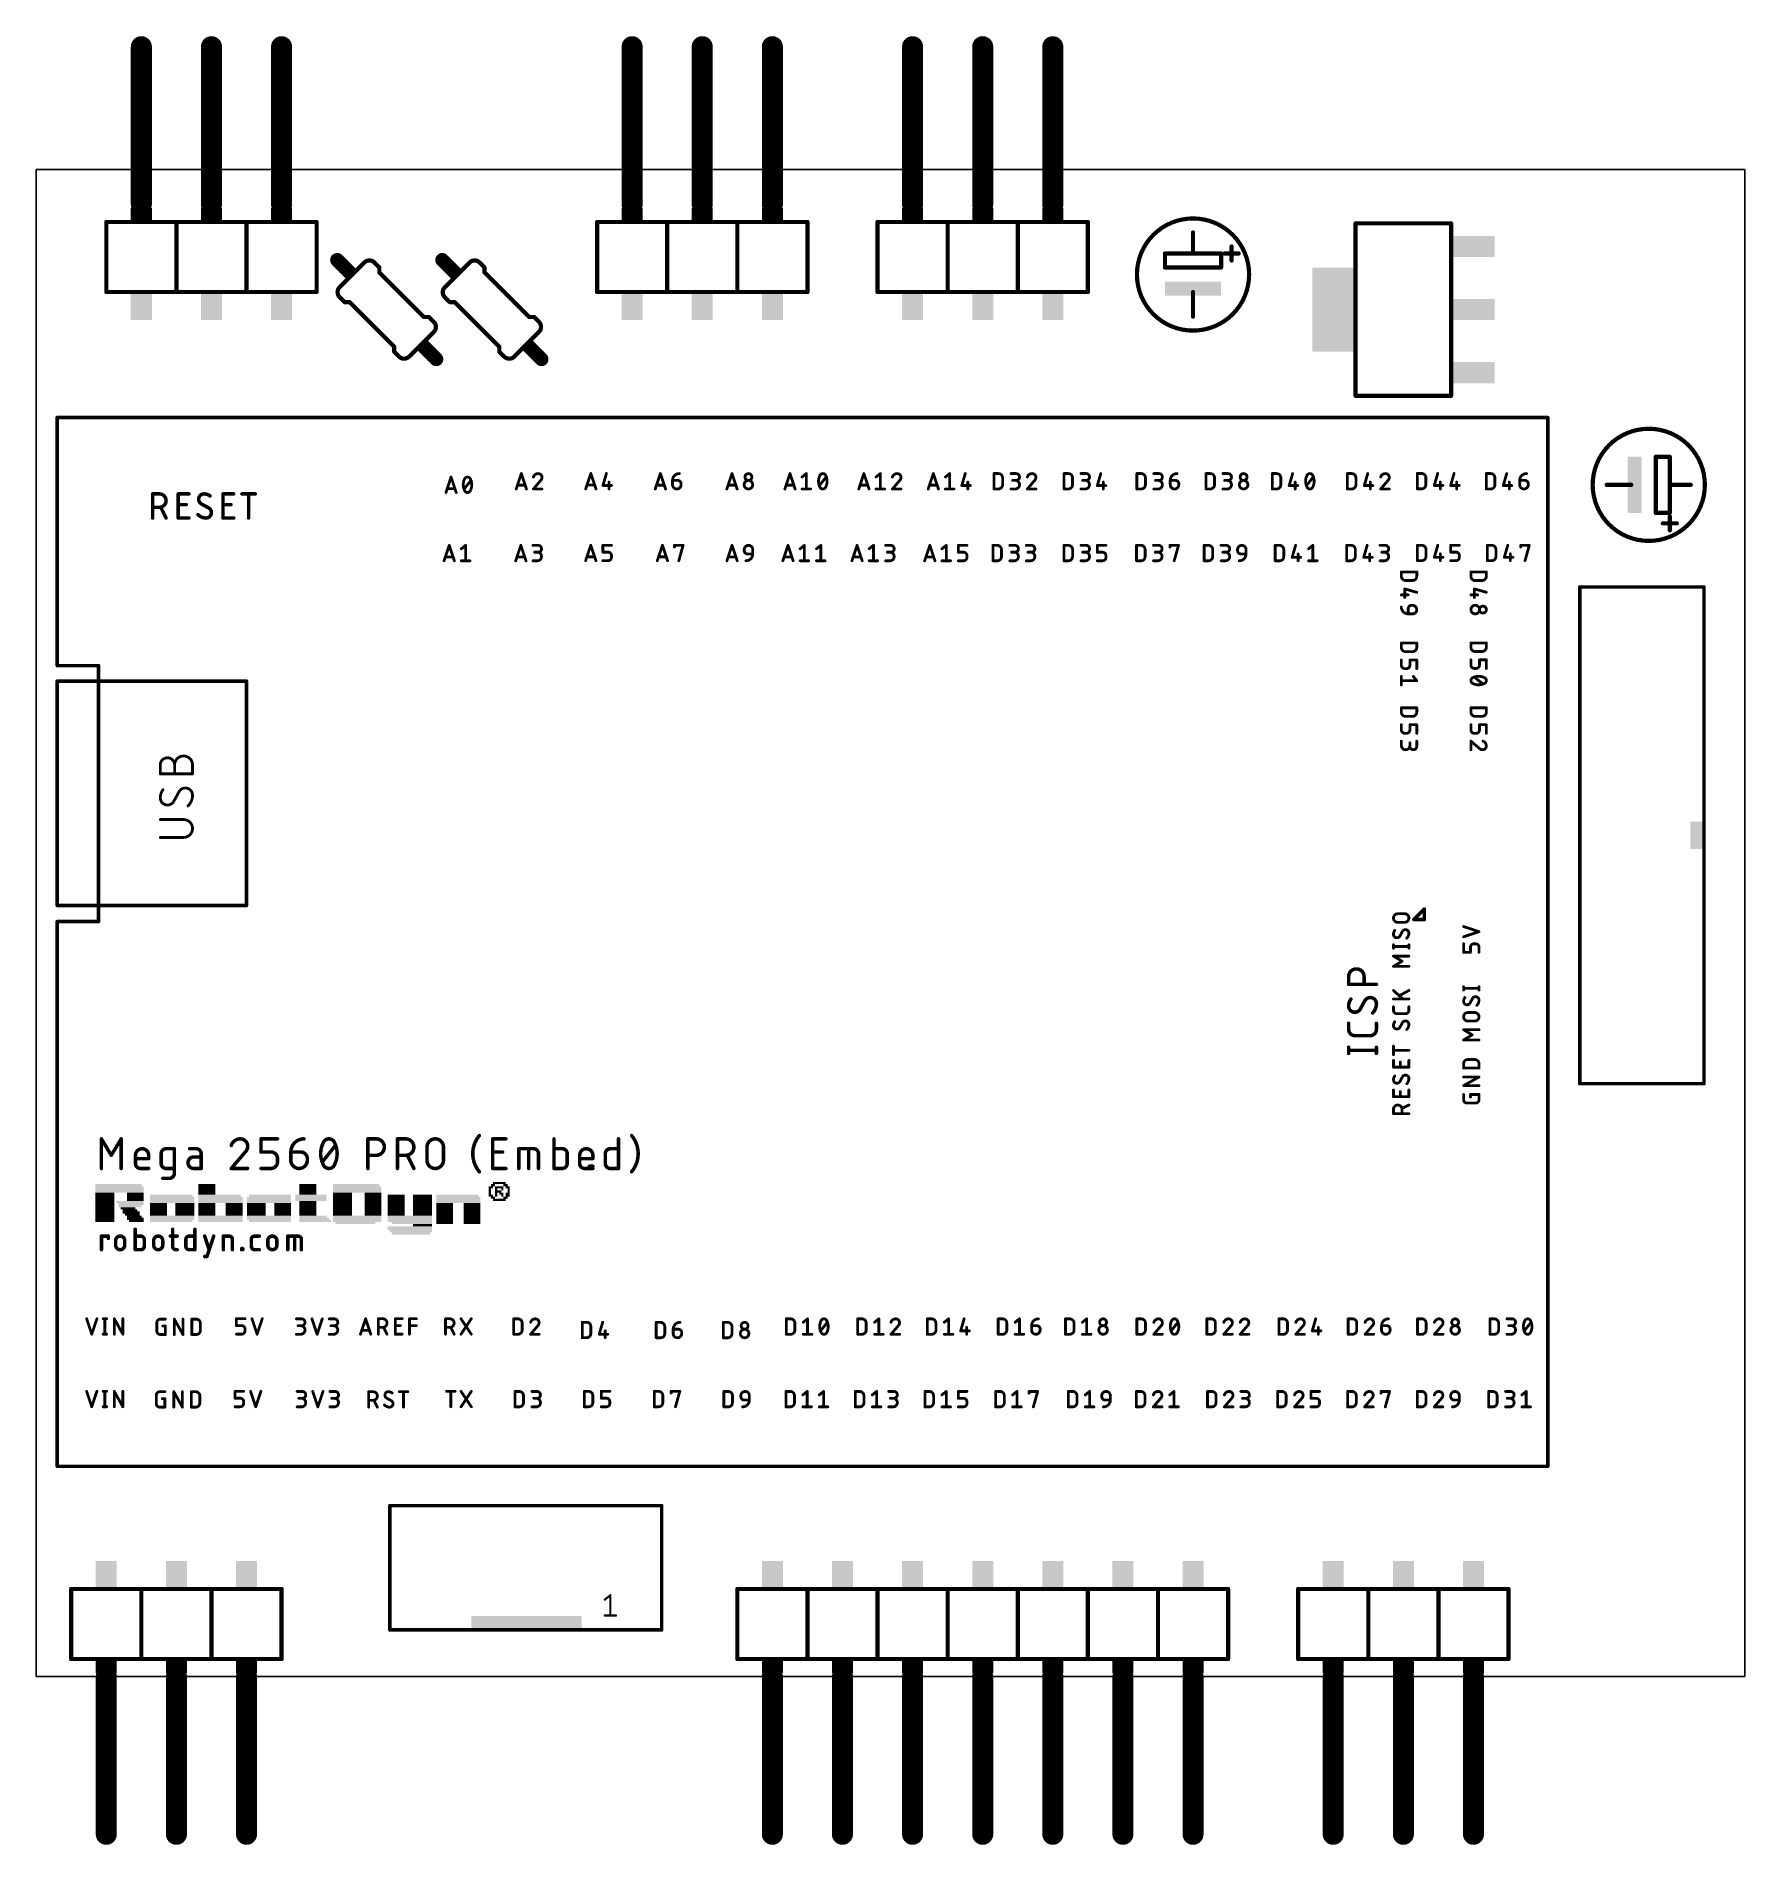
# Model space of a CAD drawing. Extents: x 0 to 61.9, y -6.1 to 59.4.
import ezdxf

# ---------------------------------------------------------------- set-up
doc = ezdxf.new("R2010")
doc.units = 0
for name, color, linetype in [('20', 31, 'CONTINUOUS'), ('21', 253, 'CONTINUOUS'), ('51', 253, 'CONTINUOUS')]:
    doc.layers.add(name, color=color, linetype=linetype)

# ---------------------------------------------------------------- blocks, each defined once
blk = doc.blocks.new('RECT')
blk.add_solid([(-0.5, -0.5), (0.5, -0.5), (-0.5, 0.5), (0.5, 0.5)])

msp = doc.modelspace()

# ---------------------------------------------------------------- linework, layer by layer
at = {"layer": '20'}
for p, q in [((61.9, 54.6), (0, 54.6)), ((0, 54.6), (0, 0)), ((61.9, 0), (61.9, 54.6)), ((0, 0), (61.9, 0))]:
    msp.add_line(p, q, dxfattribs=at)
at = {"layer": '21'}
for points, const_width in [([(3.81, 59.055), (3.81, 53.34)], 0.762), ([(6.35, 59.055), (6.35, 53.34)], 0.762), ([(8.89, 59.055), (8.89, 53.34)], 0.762), ([(21.59, 59.055), (21.59, 53.34)], 0.762), ([(24.13, 59.055), (24.13, 53.34)], 0.762), ([(26.67, 59.055), (26.67, 53.34)], 0.762), ([(31.75, 59.055), (31.75, 53.34)], 0.762), ([(34.29, 59.055), (34.29, 53.34)], 0.762), ([(36.83, 59.055), (36.83, 53.34)], 0.762), ([(5.08, 52.705), (2.54, 52.705)], 0.1524), ([(2.54, 52.705), (2.54, 50.165)], 0.1524), ([(5.08, 50.165), (5.08, 52.705)], 0.1524), ([(7.62, 52.705), (5.08, 52.705)], 0.1524), ([(7.62, 50.165), (7.62, 52.705)], 0.1524), ([(10.16, 52.705), (7.62, 52.705)], 0.1524), ([(10.16, 50.165), (10.16, 52.705)], 0.1524), ([(22.86, 52.705), (20.32, 52.705)], 0.1524), ([(20.32, 52.705), (20.32, 50.165)], 0.1524), ([(22.86, 50.165), (22.86, 52.705)], 0.1524), ([(25.4, 52.705), (22.86, 52.705)], 0.1524), ([(25.4, 50.165), (25.4, 52.705)], 0.1524), ([(27.94, 52.705), (25.4, 52.705)], 0.1524), ([(27.94, 50.165), (27.94, 52.705)], 0.1524), ([(33.02, 52.705), (30.48, 52.705)], 0.1524), ([(30.48, 52.705), (30.48, 50.165)], 0.1524), ([(33.02, 50.165), (33.02, 52.705)], 0.1524), ([(35.56, 52.705), (33.02, 52.705)], 0.1524), ([(35.56, 50.165), (35.56, 52.705)], 0.1524), ([(38.1, 52.705), (35.56, 52.705)], 0.1524), ([(38.1, 50.165), (38.1, 52.705)], 0.1524), ([(51.259, 52.654), (47.799, 52.654)], 0.1524), ([(47.799, 46.406), (47.799, 52.654)], 0.1524), ([(51.259, 52.654), (51.259, 46.406)], 0.1524), ([(43.307, 51.816), (43.307, 51.308)], 0.1524), ([(12.251, 51.2362), (12.4306, 51.0566)], 0.1524), ([(12.4306, 50.877), (12.4306, 51.0566)], 0.1524), ([(16.061, 51.2362), (16.2406, 51.0566)], 0.1524), ([(16.2406, 50.877), (16.2406, 51.0566)], 0.1524), ([(43.053, 51.562), (43.561, 51.562)], 0.1524), ([(14.047, 49.2606), (12.4306, 50.877)], 0.1524), ([(16.2406, 50.877), (17.857, 49.2606)], 0.1524), ([(2.54, 50.165), (5.08, 50.165)], 0.1524), ([(5.08, 50.165), (7.62, 50.165)], 0.1524), ([(7.62, 50.165), (10.16, 50.165)], 0.1524), ([(10.9938, 49.979), (11.1734, 49.7994)], 0.1524), ([(11.353, 49.7994), (11.1734, 49.7994)], 0.1524), ([(12.9694, 48.183), (11.353, 49.7994)], 0.1524), ([(14.8038, 49.979), (14.9834, 49.7994)], 0.1524), ([(15.163, 49.7994), (14.9834, 49.7994)], 0.1524), ([(15.163, 49.7994), (16.7794, 48.183)], 0.1524), ([(20.32, 50.165), (22.86, 50.165)], 0.1524), ([(22.86, 50.165), (25.4, 50.165)], 0.1524), ([(25.4, 50.165), (27.94, 50.165)], 0.1524), ([(30.48, 50.165), (33.02, 50.165)], 0.1524), ([(33.02, 50.165), (35.56, 50.165)], 0.1524), ([(35.56, 50.165), (38.1, 50.165)], 0.1524), ([(14.047, 49.2606), (14.2266, 49.2606)], 0.1524), ([(14.4062, 49.081), (14.2266, 49.2606)], 0.1524), ([(17.857, 49.2606), (18.0366, 49.2606)], 0.1524), ([(18.2162, 49.081), (18.0366, 49.2606)], 0.1524), ([(12.9694, 48.183), (12.9694, 48.0034)], 0.1524), ([(13.149, 47.8238), (12.9694, 48.0034)], 0.1524), ([(16.7794, 48.183), (16.7794, 48.0034)], 0.1524), ([(16.959, 47.8238), (16.7794, 48.0034)], 0.1524), ([(47.799, 46.406), (51.259, 46.406)], 0.1524), ([(0.762, 45.6184), (54.7624, 45.6184)], 0.127), ([(0.762, 36.6268), (0.762, 45.6184)], 0.127), ([(54.7624, 7.62), (54.7624, 45.6184)], 0.127), ([(14.845, 42.9025), (15.0312, 43.4613)], 0.1016), ([(15.0312, 43.4613), (15.2175, 42.9025)], 0.1016), ([(15.5014, 43.0267), (15.7498, 43.3372)], 0.1016), ([(17.3888, 43.0295), (17.5751, 43.5883)], 0.1016), ([(17.5751, 43.5883), (17.7613, 43.0295)], 0.1016), ([(18.2781, 43.34), (18.0142, 43.0295)], 0.1016), ([(19.908, 43.0329), (20.0943, 43.5917)], 0.1016), ([(20.0943, 43.5917), (20.2805, 43.0329)], 0.1016), ([(20.6576, 43.5917), (20.5334, 43.157)], 0.1016), ([(20.7507, 43.2812), (20.7507, 43.0329)], 0.1016), ([(22.4278, 43.0295), (22.6141, 43.5883)], 0.1016), ([(22.6141, 43.5883), (22.8003, 43.0295)], 0.1016), ([(23.0532, 43.34), (23.2395, 43.34)], 0.1016), ([(23.0532, 43.1848), (23.0532, 43.34)], 0.1016), ([(23.3636, 43.2158), (23.3636, 43.1848)], 0.1016), ([(25.021, 43.0295), (25.2073, 43.5883)], 0.1016), ([(25.2073, 43.5883), (25.3936, 43.0295)], 0.1016), ([(27.1221, 43.0295), (27.3084, 43.5883)], 0.1016), ([(27.3084, 43.5883), (27.4946, 43.0295)], 0.1016), ([(27.7475, 43.4642), (27.9027, 43.5883)], 0.1016), ([(27.9027, 43.5883), (27.9027, 43.0295)], 0.1016), ([(28.3729, 43.1537), (28.6212, 43.4642)], 0.1016), ([(29.8003, 43.0295), (29.9866, 43.5883)], 0.1016), ([(29.9866, 43.5883), (30.1729, 43.0295)], 0.1016), ([(30.4257, 43.4642), (30.581, 43.5883)], 0.1016), ([(30.581, 43.5883), (30.581, 43.0295)], 0.1016), ([(31.284, 43.34), (31.0201, 43.0295)], 0.1016), ([(32.3144, 43.0295), (32.5007, 43.5883)], 0.1016), ([(32.5007, 43.5883), (32.6869, 43.0295)], 0.1016), ([(32.9398, 43.4642), (33.095, 43.5883)], 0.1016), ([(33.095, 43.5883), (33.095, 43.0295)], 0.1016), ([(33.6583, 43.5883), (33.5342, 43.1537)], 0.1016), ([(33.7515, 43.2779), (33.7515, 43.0295)], 0.1016), ([(34.6998, 43.0295), (34.6998, 43.5883)], 0.1016), ([(34.6998, 43.5883), (34.855, 43.5883)], 0.1016), ([(35.0103, 43.4331), (35.0103, 43.1848)], 0.1016), ([(35.314, 43.5883), (35.5003, 43.5883)], 0.1016), ([(35.5003, 43.34), (35.3761, 43.34)], 0.1016), ([(36.1722, 43.34), (35.9084, 43.0295)], 0.1016), ([(37.2344, 43.0295), (37.2344, 43.5883)], 0.1016), ([(37.2344, 43.5883), (37.3896, 43.5883)], 0.1016), ([(37.5448, 43.4331), (37.5448, 43.1848)], 0.1016), ([(37.8485, 43.5883), (38.0348, 43.5883)], 0.1016), ([(38.0348, 43.34), (37.9106, 43.34)], 0.1016), ([(38.5671, 43.5883), (38.4429, 43.1537)], 0.1016), ([(38.6602, 43.2779), (38.6602, 43.0295)], 0.1016), ([(39.8756, 43.0295), (39.8756, 43.5883)], 0.1016), ([(39.8756, 43.5883), (40.0308, 43.5883)], 0.1016), ([(40.1861, 43.4331), (40.1861, 43.1848)], 0.1016), ([(40.4898, 43.5883), (40.676, 43.5883)], 0.1016), ([(40.676, 43.34), (40.5519, 43.34)], 0.1016), ([(41.0841, 43.34), (41.2704, 43.34)], 0.1016), ([(41.0841, 43.1848), (41.0841, 43.34)], 0.1016), ([(41.3946, 43.2158), (41.3946, 43.1848)], 0.1016), ([(42.3784, 43.0295), (42.3784, 43.5883)], 0.1016), ([(42.3784, 43.5883), (42.5336, 43.5883)], 0.1016), ([(42.6888, 43.4331), (42.6888, 43.1848)], 0.1016), ([(42.9925, 43.5883), (43.1788, 43.5883)], 0.1016), ([(43.1788, 43.34), (43.0546, 43.34)], 0.1016), ([(44.7798, 43.0295), (44.7798, 43.5883)], 0.1016), ([(44.7798, 43.5883), (44.9351, 43.5883)], 0.1016), ([(45.0903, 43.4331), (45.0903, 43.1848)], 0.1016), ([(45.5182, 43.5883), (45.394, 43.1537)], 0.1016), ([(45.6113, 43.2779), (45.6113, 43.0295)], 0.1016), ([(46.0194, 43.1537), (46.2678, 43.4642)], 0.1016), ([(47.5004, 43.0295), (47.5004, 43.5883)], 0.1016), ([(47.5004, 43.5883), (47.6557, 43.5883)], 0.1016), ([(47.8109, 43.4331), (47.8109, 43.1848)], 0.1016), ([(48.2388, 43.5883), (48.1146, 43.1537)], 0.1016), ([(48.3319, 43.2779), (48.3319, 43.0295)], 0.1016), ([(48.9728, 43.34), (48.709, 43.0295)], 0.1016), ([(50.035, 43.0329), (50.035, 43.5917)], 0.1016), ([(50.035, 43.5917), (50.1902, 43.5917)], 0.1016), ([(50.3455, 43.4364), (50.3455, 43.1881)], 0.1016), ([(50.7734, 43.5917), (50.6492, 43.157)], 0.1016), ([(50.8665, 43.2812), (50.8665, 43.0329)], 0.1016), ([(51.3677, 43.5917), (51.2436, 43.157)], 0.1016), ([(51.4609, 43.2812), (51.4609, 43.0329)], 0.1016), ([(52.5355, 43.0295), (52.5355, 43.5883)], 0.1016), ([(52.5355, 43.5883), (52.6907, 43.5883)], 0.1016), ([(52.8459, 43.4331), (52.8459, 43.1848)], 0.1016), ([(53.2738, 43.5883), (53.1497, 43.1537)], 0.1016), ([(53.367, 43.2779), (53.367, 43.0295)], 0.1016), ([(53.744, 43.34), (53.9303, 43.34)], 0.1016), ([(53.744, 43.1848), (53.744, 43.34)], 0.1016), ([(54.0545, 43.2158), (54.0545, 43.1848)], 0.1016), ([(4.2207, 41.9787), (4.2207, 42.8517)], 0.127), ([(4.2207, 42.8517), (4.4632, 42.8517)], 0.127), ([(5.1455, 41.9787), (5.1455, 42.8517)], 0.127), ([(5.1455, 42.8517), (5.5335, 42.8517)], 0.127), ([(6.7655, 41.9787), (6.7655, 42.8517)], 0.127), ([(6.7655, 42.8517), (7.1535, 42.8517)], 0.127), ([(7.4532, 42.8517), (7.9382, 42.8517)], 0.127), ([(7.6957, 41.9787), (7.6957, 42.8517)], 0.127), ([(15.1709, 43.0422), (14.8915, 43.0422)], 0.1016), ([(17.7148, 43.1692), (17.4354, 43.1692)], 0.1016), ([(18.0142, 43.0295), (18.3246, 43.0295)], 0.1016), ([(20.234, 43.1726), (19.9546, 43.1726)], 0.1016), ([(20.5334, 43.157), (20.8438, 43.157)], 0.1016), ([(22.7538, 43.1692), (22.4744, 43.1692)], 0.1016), ([(25.347, 43.1692), (25.0676, 43.1692)], 0.1016), ([(27.4481, 43.1692), (27.1687, 43.1692)], 0.1016), ([(27.7475, 43.0295), (28.0579, 43.0295)], 0.1016), ([(30.1263, 43.1692), (29.8469, 43.1692)], 0.1016), ([(30.4257, 43.0295), (30.7362, 43.0295)], 0.1016), ([(31.0201, 43.0295), (31.3305, 43.0295)], 0.1016), ([(32.6404, 43.1692), (32.361, 43.1692)], 0.1016), ([(32.9398, 43.0295), (33.2503, 43.0295)], 0.1016), ([(33.5342, 43.1537), (33.8446, 43.1537)], 0.1016), ([(34.855, 43.0295), (34.6998, 43.0295)], 0.1016), ([(35.314, 43.0295), (35.4692, 43.0295)], 0.1016), ([(35.9084, 43.0295), (36.2188, 43.0295)], 0.1016), ([(37.3896, 43.0295), (37.2344, 43.0295)], 0.1016), ([(37.8485, 43.0295), (38.0038, 43.0295)], 0.1016), ([(38.4429, 43.1537), (38.7533, 43.1537)], 0.1016), ([(40.0308, 43.0295), (39.8756, 43.0295)], 0.1016), ([(40.4898, 43.0295), (40.645, 43.0295)], 0.1016), ([(42.5336, 43.0295), (42.3784, 43.0295)], 0.1016), ([(42.9925, 43.0295), (43.1477, 43.0295)], 0.1016), ([(44.9351, 43.0295), (44.7798, 43.0295)], 0.1016), ([(45.394, 43.1537), (45.7045, 43.1537)], 0.1016), ([(47.6557, 43.0295), (47.5004, 43.0295)], 0.1016), ([(48.1146, 43.1537), (48.425, 43.1537)], 0.1016), ([(48.709, 43.0295), (49.0194, 43.0295)], 0.1016), ([(50.1902, 43.0329), (50.035, 43.0329)], 0.1016), ([(50.6492, 43.157), (50.9596, 43.157)], 0.1016), ([(51.2436, 43.157), (51.554, 43.157)], 0.1016), ([(52.6907, 43.0295), (52.5355, 43.0295)], 0.1016), ([(53.1497, 43.1537), (53.4601, 43.1537)], 0.1016), ([(4.4632, 42.3667), (4.2207, 42.3667)], 0.127), ([(4.7057, 41.9787), (4.5117, 42.3667)], 0.127), ([(5.1455, 42.4637), (5.4365, 42.4637)], 0.127), ([(5.5335, 41.9787), (5.1455, 41.9787)], 0.127), ([(6.2512, 42.3425), (5.9845, 42.488)], 0.127), ([(6.7655, 42.4637), (7.0565, 42.4637)], 0.127), ([(7.1535, 41.9787), (6.7655, 41.9787)], 0.127), ([(59.182, 42.037), (59.182, 41.529)], 0.1524), ([(59.436, 41.783), (58.928, 41.783)], 0.1524), ([(14.778, 40.4281), (14.9642, 40.9869)], 0.1016), ([(14.9642, 40.9869), (15.1505, 40.4281)], 0.1016), ([(15.4034, 40.8627), (15.5586, 40.9869)], 0.1016), ([(15.5586, 40.9869), (15.5586, 40.4281)], 0.1016), ([(17.3715, 40.4281), (17.5578, 40.9869)], 0.1016), ([(17.5578, 40.9869), (17.7441, 40.4281)], 0.1016), ([(17.9969, 40.9869), (18.1832, 40.9869)], 0.1016), ([(18.1832, 40.7385), (18.059, 40.7385)], 0.1016), ([(19.905, 40.4314), (20.0912, 40.9902)], 0.1016), ([(20.0912, 40.9902), (20.2775, 40.4314)], 0.1016), ([(20.5304, 40.7418), (20.5304, 40.9902)], 0.1016), ([(20.5304, 40.9902), (20.8408, 40.9902)], 0.1016), ([(20.7166, 40.7418), (20.5304, 40.7418)], 0.1016), ([(20.8408, 40.5556), (20.8408, 40.6177)], 0.1016), ([(22.5004, 40.4314), (22.6867, 40.9902)], 0.1016), ([(22.6867, 40.9902), (22.8729, 40.4314)], 0.1016), ([(23.1258, 40.9281), (23.1258, 40.9902)], 0.1016), ([(23.1258, 40.9902), (23.4362, 40.9902)], 0.1016), ([(23.4362, 40.9902), (23.281, 40.4314)], 0.1016), ([(25.0238, 40.4281), (25.2101, 40.9869)], 0.1016), ([(25.2101, 40.9869), (25.3963, 40.4281)], 0.1016), ([(25.6492, 40.8006), (25.6492, 40.8316)], 0.1016), ([(25.9596, 40.6764), (25.7734, 40.6764)], 0.1016), ([(25.9596, 40.8316), (25.9596, 40.6764)], 0.1016), ([(27.0498, 40.4281), (27.2361, 40.9869)], 0.1016), ([(27.2361, 40.9869), (27.4223, 40.4281)], 0.1016), ([(27.6752, 40.8627), (27.8304, 40.9869)], 0.1016), ([(27.8304, 40.9869), (27.8304, 40.4281)], 0.1016), ([(28.2696, 40.8627), (28.4248, 40.9869)], 0.1016), ([(28.4248, 40.9869), (28.4248, 40.4281)], 0.1016), ([(29.5526, 40.4281), (29.7389, 40.9869)], 0.1016), ([(29.7389, 40.9869), (29.9251, 40.4281)], 0.1016), ([(30.178, 40.8627), (30.3332, 40.9869)], 0.1016), ([(30.3332, 40.9869), (30.3332, 40.4281)], 0.1016), ([(30.7724, 40.9869), (30.9586, 40.9869)], 0.1016), ([(30.9586, 40.7385), (30.8344, 40.7385)], 0.1016), ([(32.1886, 40.4281), (32.3749, 40.9869)], 0.1016), ([(32.3749, 40.9869), (32.5611, 40.4281)], 0.1016), ([(32.814, 40.8627), (32.9692, 40.9869)], 0.1016), ([(32.9692, 40.9869), (32.9692, 40.4281)], 0.1016), ([(33.4084, 40.7385), (33.4084, 40.9869)], 0.1016), ([(33.4084, 40.9869), (33.7188, 40.9869)], 0.1016), ([(33.5946, 40.7385), (33.4084, 40.7385)], 0.1016), ([(33.7188, 40.5522), (33.7188, 40.6143)], 0.1016), ([(34.6603, 40.4281), (34.6603, 40.9869)], 0.1016), ([(34.6603, 40.9869), (34.8155, 40.9869)], 0.1016), ([(34.9707, 40.8316), (34.9707, 40.5833)], 0.1016), ([(35.2745, 40.9869), (35.4607, 40.9869)], 0.1016), ([(35.4607, 40.7385), (35.3365, 40.7385)], 0.1016), ([(35.8688, 40.9869), (36.0551, 40.9869)], 0.1016), ([(36.0551, 40.7385), (35.9309, 40.7385)], 0.1016), ([(37.2362, 40.4281), (37.2362, 40.9869)], 0.1016), ([(37.2362, 40.9869), (37.3914, 40.9869)], 0.1016), ([(37.5466, 40.8316), (37.5466, 40.5833)], 0.1016), ([(37.8504, 40.9869), (38.0366, 40.9869)], 0.1016), ([(38.0366, 40.7385), (37.9125, 40.7385)], 0.1016), ([(38.4447, 40.7385), (38.4447, 40.9869)], 0.1016), ([(38.4447, 40.9869), (38.7552, 40.9869)], 0.1016), ([(38.631, 40.7385), (38.4447, 40.7385)], 0.1016), ([(38.7552, 40.5522), (38.7552, 40.6143)], 0.1016), ([(39.864, 40.4281), (39.864, 40.9869)], 0.1016), ([(39.864, 40.9869), (40.0192, 40.9869)], 0.1016), ([(40.1744, 40.8316), (40.1744, 40.5833)], 0.1016), ([(40.4781, 40.9869), (40.6644, 40.9869)], 0.1016), ([(40.6644, 40.7385), (40.5402, 40.7385)], 0.1016), ([(41.0725, 40.9248), (41.0725, 40.9869)], 0.1016), ([(41.0725, 40.9869), (41.3829, 40.9869)], 0.1016), ([(41.3829, 40.9869), (41.2277, 40.4281)], 0.1016), ([(42.3134, 40.4281), (42.3134, 40.9869)], 0.1016), ([(42.3134, 40.9869), (42.4687, 40.9869)], 0.1016), ([(42.6239, 40.8316), (42.6239, 40.5833)], 0.1016), ([(42.9276, 40.9869), (43.1139, 40.9869)], 0.1016), ([(43.1139, 40.7385), (42.9897, 40.7385)], 0.1016), ([(43.522, 40.8006), (43.522, 40.8316)], 0.1016), ([(43.8324, 40.6764), (43.6461, 40.6764)], 0.1016), ([(43.8324, 40.8316), (43.8324, 40.6764)], 0.1016), ([(44.8871, 40.4281), (44.8871, 40.9869)], 0.1016), ([(44.8871, 40.9869), (45.0423, 40.9869)], 0.1016), ([(45.1976, 40.8316), (45.1976, 40.5833)], 0.1016), ([(45.6255, 40.9869), (45.5013, 40.5522)], 0.1016), ([(45.7186, 40.6764), (45.7186, 40.4281)], 0.1016), ([(46.0956, 40.8627), (46.2509, 40.9869)], 0.1016), ([(46.2509, 40.9869), (46.2509, 40.4281)], 0.1016), ([(47.4791, 40.4281), (47.4791, 40.9869)], 0.1016), ([(47.4791, 40.9869), (47.6343, 40.9869)], 0.1016), ([(47.7895, 40.8316), (47.7895, 40.5833)], 0.1016), ([(48.2174, 40.9869), (48.0932, 40.5522)], 0.1016), ([(48.3105, 40.6764), (48.3105, 40.4281)], 0.1016), ([(48.6876, 40.9869), (48.8738, 40.9869)], 0.1016), ([(48.8738, 40.7385), (48.7497, 40.7385)], 0.1016), ([(50.0382, 40.4314), (50.0382, 40.9902)], 0.1016), ([(50.0382, 40.9902), (50.1934, 40.9902)], 0.1016), ([(50.3486, 40.835), (50.3486, 40.5866)], 0.1016), ([(50.7765, 40.9902), (50.6524, 40.5556)], 0.1016), ([(50.8697, 40.6797), (50.8697, 40.4314)], 0.1016), ([(51.2467, 40.7418), (51.2467, 40.9902)], 0.1016), ([(51.2467, 40.9902), (51.5572, 40.9902)], 0.1016), ([(51.433, 40.7418), (51.2467, 40.7418)], 0.1016), ([(51.5572, 40.5556), (51.5572, 40.6177)], 0.1016), ([(52.5732, 40.4314), (52.5732, 40.9902)], 0.1016), ([(52.5732, 40.9902), (52.7284, 40.9902)], 0.1016), ([(52.8836, 40.835), (52.8836, 40.5866)], 0.1016), ([(53.3115, 40.9902), (53.1874, 40.5556)], 0.1016), ([(53.4047, 40.6797), (53.4047, 40.4314)], 0.1016), ([(53.7817, 40.9281), (53.7817, 40.9902)], 0.1016), ([(53.7817, 40.9902), (54.0922, 40.9902)], 0.1016), ([(54.0922, 40.9902), (53.9369, 40.4314)], 0.1016), ([(15.1039, 40.5678), (14.8245, 40.5678)], 0.1016), ([(15.4034, 40.4281), (15.7138, 40.4281)], 0.1016), ([(17.6975, 40.5678), (17.4181, 40.5678)], 0.1016), ([(17.9969, 40.4281), (18.1521, 40.4281)], 0.1016), ([(20.2309, 40.5711), (19.9515, 40.5711)], 0.1016), ([(20.5304, 40.4314), (20.7166, 40.4314)], 0.1016), ([(22.8264, 40.5711), (22.547, 40.5711)], 0.1016), ([(25.3498, 40.5678), (25.0704, 40.5678)], 0.1016), ([(27.3758, 40.5678), (27.0964, 40.5678)], 0.1016), ([(27.6752, 40.4281), (27.9856, 40.4281)], 0.1016), ([(28.2696, 40.4281), (28.58, 40.4281)], 0.1016), ([(29.8786, 40.5678), (29.5992, 40.5678)], 0.1016), ([(30.178, 40.4281), (30.4884, 40.4281)], 0.1016), ([(30.7724, 40.4281), (30.9276, 40.4281)], 0.1016), ([(32.5146, 40.5678), (32.2352, 40.5678)], 0.1016), ([(32.814, 40.4281), (33.1245, 40.4281)], 0.1016), ([(33.4084, 40.4281), (33.5946, 40.4281)], 0.1016), ([(34.8155, 40.4281), (34.6603, 40.4281)], 0.1016), ([(35.2745, 40.4281), (35.4297, 40.4281)], 0.1016), ([(35.8688, 40.4281), (36.024, 40.4281)], 0.1016), ([(37.3914, 40.4281), (37.2362, 40.4281)], 0.1016), ([(37.8504, 40.4281), (38.0056, 40.4281)], 0.1016), ([(38.4447, 40.4281), (38.631, 40.4281)], 0.1016), ([(40.0192, 40.4281), (39.864, 40.4281)], 0.1016), ([(40.4781, 40.4281), (40.6333, 40.4281)], 0.1016), ([(42.4687, 40.4281), (42.3134, 40.4281)], 0.1016), ([(42.9276, 40.4281), (43.0828, 40.4281)], 0.1016), ([(45.0423, 40.4281), (44.8871, 40.4281)], 0.1016), ([(45.5013, 40.5522), (45.8117, 40.5522)], 0.1016), ([(46.0956, 40.4281), (46.4061, 40.4281)], 0.1016), ([(47.6343, 40.4281), (47.4791, 40.4281)], 0.1016), ([(48.0932, 40.5522), (48.4037, 40.5522)], 0.1016), ([(48.6876, 40.4281), (48.8428, 40.4281)], 0.1016), ([(49.4568, 40.0236), (50.0156, 40.0236)], 0.1016), ([(49.4568, 39.8684), (49.4568, 40.0236)], 0.1016), ([(50.0156, 40.0236), (50.0156, 39.8684)], 0.1016), ([(50.1934, 40.4314), (50.0382, 40.4314)], 0.1016), ([(50.6524, 40.5556), (50.9628, 40.5556)], 0.1016), ([(51.2467, 40.4314), (51.433, 40.4314)], 0.1016), ([(51.9768, 40.0236), (52.5356, 40.0236)], 0.1016), ([(51.9768, 39.8684), (51.9768, 40.0236)], 0.1016), ([(52.5356, 40.0236), (52.5356, 39.8684)], 0.1016), ([(52.7284, 40.4314), (52.5732, 40.4314)], 0.1016), ([(53.1874, 40.5556), (53.4978, 40.5556)], 0.1016), ([(50.0156, 39.2853), (49.581, 39.4095)], 0.1016), ([(49.581, 39.4095), (49.581, 39.099)], 0.1016), ([(49.8604, 39.7132), (49.612, 39.7132)], 0.1016), ([(52.5356, 39.2853), (52.101, 39.4095)], 0.1016), ([(52.101, 39.4095), (52.101, 39.099)], 0.1016), ([(52.3804, 39.7132), (52.1321, 39.7132)], 0.1016), ([(60.42, 39.48), (55.92, 39.48)], 0.127), ([(55.92, 21.48), (55.92, 39.48)], 0.127), ([(60.42, 21.48), (60.42, 39.48)], 0.127), ([(49.7052, 39.1922), (49.4568, 39.1922)], 0.1016), ([(49.7052, 38.5047), (49.7052, 38.6909)], 0.1016), ([(49.8294, 38.8151), (49.8604, 38.8151)], 0.1016), ([(52.2252, 39.1922), (51.9768, 39.1922)], 0.1016), ([(49.8604, 38.5047), (49.7052, 38.5047)], 0.1016), ([(49.4568, 37.4462), (50.0156, 37.4462)], 0.1016), ([(49.4568, 37.2909), (49.4568, 37.4462)], 0.1016), ([(50.0156, 37.4462), (50.0156, 37.2909)], 0.1016), ([(51.9768, 37.4517), (52.5356, 37.4517)], 0.1016), ([(51.9768, 37.2964), (51.9768, 37.4517)], 0.1016), ([(52.5356, 37.4517), (52.5356, 37.2964)], 0.1016), ([(49.4568, 36.832), (49.4568, 36.6457)], 0.1016), ([(49.8604, 37.1357), (49.612, 37.1357)], 0.1016), ([(49.7673, 36.6457), (49.7673, 36.832)], 0.1016), ([(49.7673, 36.832), (50.0156, 36.832)], 0.1016), ([(50.0156, 36.832), (50.0156, 36.5215)], 0.1016), ([(51.9768, 36.8375), (51.9768, 36.6512)], 0.1016), ([(52.3804, 37.1412), (52.1321, 37.1412)], 0.1016), ([(52.2873, 36.6512), (52.2873, 36.8375)], 0.1016), ([(52.2873, 36.8375), (52.5356, 36.8375)], 0.1016), ([(52.5356, 36.8375), (52.5356, 36.5271)], 0.1016), ([(0.762, 36.6268), (2.2606, 36.6268)], 0.127), ([(0.762, 36.068), (0.762, 27.94)], 0.127), ([(7.62, 36.068), (0.762, 36.068)], 0.127), ([(2.2606, 27.3558), (2.2606, 36.6268)], 0.127), ([(7.62, 27.94), (7.62, 36.068)], 0.127), ([(49.4568, 36.2376), (49.4568, 35.9272)], 0.1016), ([(50.0156, 36.0824), (49.4568, 36.0824)], 0.1016), ([(49.581, 36.5215), (49.6431, 36.5215)], 0.1016), ([(49.8914, 36.2376), (50.0156, 36.0824)], 0.1016), ([(52.101, 36.5271), (52.1631, 36.5271)], 0.1016), ([(52.101, 36.2121), (52.4115, 35.9637)], 0.1016), ([(49.4568, 35.1009), (50.0156, 35.1009)], 0.1016), ([(49.4568, 34.9457), (49.4568, 35.1009)], 0.1016), ([(49.8604, 34.7905), (49.612, 34.7905)], 0.1016), ([(50.0156, 35.1009), (50.0156, 34.9457)], 0.1016), ([(51.9768, 35.1009), (52.5356, 35.1009)], 0.1016), ([(51.9768, 34.9457), (51.9768, 35.1009)], 0.1016), ([(52.3804, 34.7905), (52.1321, 34.7905)], 0.1016), ([(52.5356, 35.1009), (52.5356, 34.9457)], 0.1016), ([(49.4568, 34.4868), (49.4568, 34.3005)], 0.1016), ([(49.581, 34.1763), (49.6431, 34.1763)], 0.1016), ([(49.7673, 34.3005), (49.7673, 34.4868)], 0.1016), ([(49.7673, 34.4868), (50.0156, 34.4868)], 0.1016), ([(50.0156, 34.4868), (50.0156, 34.1763)], 0.1016), ([(51.9768, 34.4868), (51.9768, 34.3005)], 0.1016), ([(52.101, 34.1763), (52.1631, 34.1763)], 0.1016), ([(52.2873, 34.3005), (52.2873, 34.4868)], 0.1016), ([(52.2873, 34.4868), (52.5356, 34.4868)], 0.1016), ([(52.5356, 34.4868), (52.5356, 34.1763)], 0.1016), ([(49.4568, 33.8924), (49.4568, 33.7372)], 0.1016), ([(49.7673, 33.7061), (49.7673, 33.8303)], 0.1016), ([(50.0156, 33.8924), (50.0156, 33.7061)], 0.1016), ([(52.2873, 33.6285), (51.9768, 33.8924)], 0.1016), ([(51.9768, 33.8924), (51.9768, 33.582)], 0.1016), ([(4.4958, 32.7067), (4.4958, 33.0313)], 0.1016), ([(5.0151, 32.7067), (5.0151, 33.0313)], 0.1016), ([(5.6642, 33.0313), (5.6642, 32.7067)], 0.1016), ([(5.6642, 32.7067), (4.4958, 32.7067)], 0.1016), ([(5.1774, 32.0661), (4.9826, 31.7091)], 0.1016), ([(5.3396, 31.0529), (4.4958, 31.0529)], 0.1016), ([(4.4958, 30.4038), (5.3396, 30.4038)], 0.1016), ([(0.762, 27.94), (7.62, 27.94)], 0.127), ([(49.3266, 27.6387), (49.575, 27.6387)], 0.1016), ([(49.911, 27.432), (50.292, 27.813)], 0.127), ([(50.292, 27.813), (50.292, 27.432)], 0.127), ([(0.762, 27.3558), (2.2606, 27.3558)], 0.127), ([(0.762, 7.62), (0.762, 27.3558)], 0.127), ([(49.575, 27.3283), (49.3266, 27.3283)], 0.1016), ([(49.4973, 27.0021), (49.4042, 26.8313)], 0.1016), ([(50.038, 27.432), (49.911, 27.432)], 0.127), ([(50.165, 27.432), (50.038, 27.432)], 0.127), ([(50.292, 27.432), (50.038, 27.432)], 0.127), ([(52.2702, 26.9897), (51.7114, 27.1759)], 0.1016), ([(51.7114, 26.8034), (52.2702, 26.9897)], 0.1016), ([(49.1714, 26.3912), (49.1714, 26.5154)], 0.1016), ([(49.1714, 26.4533), (49.7302, 26.4533)], 0.1016), ([(49.7302, 26.3912), (49.7302, 26.5154)], 0.1016), ([(51.7114, 26.2401), (51.7114, 26.5505)], 0.1016), ([(51.9597, 26.2401), (51.7114, 26.2401)], 0.1016), ([(51.9597, 26.4263), (51.9597, 26.2401)], 0.1016), ([(52.146, 26.5505), (52.0839, 26.5505)], 0.1016), ([(52.2702, 26.2401), (52.2702, 26.4263)], 0.1016), ([(49.4818, 25.9183), (49.1714, 26.1046)], 0.1016), ([(49.1714, 26.1046), (49.7302, 26.1046)], 0.1016), ([(49.1714, 25.7321), (49.4818, 25.9183)], 0.1016), ([(49.7302, 25.7321), (49.1714, 25.7321)], 0.1016), ([(47.5477, 25.0814), (47.5477, 25.3609)], 0.127), ([(48.554, 25.0814), (47.5477, 25.0814)], 0.127), ([(48.1067, 25.3609), (48.1067, 25.0814)], 0.127), ([(49.1714, 24.859), (49.5129, 24.5486)], 0.1016), ([(49.7302, 24.859), (49.3887, 24.6728)], 0.1016), ([(51.7114, 24.8733), (51.7114, 24.9974)], 0.1016), ([(51.7114, 24.9354), (52.2702, 24.9354)], 0.1016), ([(52.2702, 24.8733), (52.2702, 24.9974)], 0.1016), ([(48.1347, 24.4905), (47.967, 24.1831)], 0.127), ([(49.7302, 24.5486), (49.1714, 24.5486)], 0.1016), ([(49.1714, 24.1423), (49.1714, 24.2665)], 0.1016), ([(49.7302, 24.2665), (49.7302, 24.1423)], 0.1016), ([(52.0373, 24.5728), (51.9442, 24.4021)], 0.1016), ([(47.5477, 23.4474), (47.5477, 23.671)], 0.127), ([(48.554, 23.671), (48.554, 23.4474)], 0.127), ([(49.606, 24.0181), (49.2956, 24.0181)], 0.1016), ([(49.4973, 23.6944), (49.4042, 23.5237)], 0.1016), ([(51.8666, 24.0604), (52.115, 24.0604)], 0.1016), ([(52.115, 23.7499), (51.8666, 23.7499)], 0.1016), ([(48.3304, 23.2237), (47.7713, 23.2237)], 0.127), ([(52.0218, 23.2513), (51.7114, 23.4376)], 0.1016), ([(51.7114, 23.4376), (52.2702, 23.4376)], 0.1016), ([(51.7114, 23.0651), (52.0218, 23.2513)], 0.1016), ([(52.2702, 23.0651), (51.7114, 23.0651)], 0.1016), ([(47.5477, 22.579), (47.5477, 22.8026)], 0.127), ([(47.5477, 22.6908), (48.554, 22.6908)], 0.127), ([(48.554, 22.579), (48.554, 22.8026)], 0.127), ([(49.1714, 22.5322), (49.1714, 22.8426)], 0.1016), ([(49.7302, 22.6874), (49.1714, 22.6874)], 0.1016), ([(49.1714, 22.0782), (49.1714, 22.3266)], 0.1016), ([(49.4197, 22.0782), (49.4197, 22.2645)], 0.1016), ([(49.7302, 22.3266), (49.7302, 22.0782)], 0.1016), ([(51.8666, 22.3575), (52.115, 22.3575)], 0.1016), ([(49.7302, 22.0782), (49.1714, 22.0782)], 0.1016), ([(49.4973, 21.7305), (49.4042, 21.5597)], 0.1016), ([(51.7114, 22.047), (51.7114, 22.2023)], 0.1016), ([(52.2702, 22.047), (51.7114, 22.047)], 0.1016), ([(51.7114, 21.4131), (52.2702, 21.7235)], 0.1016), ([(52.2702, 21.7235), (51.7114, 21.7235)], 0.1016), ([(52.2702, 22.2023), (52.2702, 22.047)], 0.1016), ([(49.1714, 21.0084), (49.1714, 21.2567)], 0.1016), ([(49.7302, 21.0084), (49.1714, 21.0084)], 0.1016), ([(49.4197, 21.0084), (49.4197, 21.1946)], 0.1016), ([(49.7302, 21.2567), (49.7302, 21.0084)], 0.1016), ([(52.2702, 21.4131), (51.7114, 21.4131)], 0.1016), ([(51.7114, 20.9033), (51.7114, 21.0895)], 0.1016), ([(51.9597, 20.9964), (51.9597, 21.0895)], 0.1016), ([(51.9597, 21.0895), (52.2702, 21.0895)], 0.1016), ([(52.2702, 21.0895), (52.2702, 20.9033)], 0.1016), ([(60.42, 21.48), (55.92, 21.48)], 0.127), ([(49.1714, 20.3981), (49.1714, 20.5533)], 0.1016), ([(49.7302, 20.3981), (49.1714, 20.3981)], 0.1016), ([(49.7302, 20.7085), (49.4818, 20.5843)], 0.1016), ([(49.4818, 20.5533), (49.4818, 20.3981)], 0.1016), ([(52.146, 20.7791), (51.8356, 20.7791)], 0.1016), ([(2.3631, 18.4101), (2.3631, 19.4831)], 0.127), ([(2.3631, 19.4831), (2.7208, 18.887)], 0.127), ([(2.7208, 18.887), (3.0784, 19.4831)], 0.127), ([(3.0784, 19.4831), (3.0784, 18.4101)], 0.127), ([(4.5278, 18.5889), (4.5278, 18.9466)], 0.127), ([(4.7067, 19.1254), (5.0047, 19.1254)], 0.127), ([(5.0047, 19.1254), (5.0047, 18.2313)], 0.127), ([(5.7979, 19.1254), (5.5595, 19.1254)], 0.127), ([(5.9767, 18.4101), (5.9767, 18.9466)], 0.127), ([(7.5734, 19.0062), (7.0667, 18.4101)], 0.127), ([(8.1467, 19.0062), (8.1467, 19.4831)], 0.127), ([(8.1467, 19.4831), (8.7428, 19.4831)], 0.127), ([(8.5044, 19.0062), (8.1467, 19.0062)], 0.127), ([(9.2267, 19.0062), (9.5844, 19.0062)], 0.127), ([(9.2267, 18.7081), (9.2267, 19.0062)], 0.127), ([(10.3663, 18.6485), (10.8432, 19.2447)], 0.127), ([(12.0173, 18.4101), (12.0173, 19.4831)], 0.127), ([(12.0173, 19.4831), (12.3153, 19.4831)], 0.127), ([(13.0868, 18.4101), (13.0868, 19.4831)], 0.127), ([(13.0868, 19.4831), (13.3848, 19.4831)], 0.127), ([(14.1587, 18.7081), (14.1587, 19.185)], 0.127), ([(14.7548, 19.185), (14.7548, 18.7081)], 0.127), ([(16.5371, 18.4101), (16.5371, 19.4831)], 0.127), ([(16.5371, 19.4831), (17.014, 19.4831)], 0.127), ([(16.5371, 19.0062), (16.8948, 19.0062)], 0.127), ([(17.4831, 18.4101), (17.4831, 19.1254)], 0.127), ([(17.4831, 19.1254), (18.0196, 19.1254)], 0.127), ([(17.8407, 18.4101), (17.8407, 19.1254)], 0.127), ([(18.1984, 18.9466), (18.1984, 18.4101)], 0.127), ([(18.7607, 19.4831), (18.7607, 18.4101)], 0.127), ([(19.0588, 19.1254), (18.7607, 19.1254)], 0.127), ([(19.2376, 18.5889), (19.2376, 18.9466)], 0.127), ([(20.6198, 18.5889), (20.6198, 18.9466)], 0.127), ([(20.7986, 19.1254), (21.0967, 19.1254)], 0.127), ([(21.0967, 19.4831), (21.0967, 18.4101)], 0.127), ([(3.5983, 18.5889), (3.5983, 18.887)], 0.127), ([(4.0752, 18.7678), (3.5983, 18.7678)], 0.127), ([(4.0752, 18.4101), (3.7771, 18.4101)], 0.127), ([(4.0752, 18.887), (4.0752, 18.7678)], 0.127), ([(5.0047, 18.4101), (4.7067, 18.4101)], 0.127), ([(5.9767, 18.8274), (5.7085, 18.8274)], 0.127), ([(5.7085, 18.4101), (5.9767, 18.4101)], 0.127), ([(7.0667, 18.4101), (7.6628, 18.4101)], 0.127), ([(8.1467, 18.4101), (8.5044, 18.4101)], 0.127), ([(8.7428, 18.6485), (8.7428, 18.7678)], 0.127), ([(9.8228, 18.7678), (9.8228, 18.7081)], 0.127), ([(12.3153, 18.887), (12.0173, 18.887)], 0.127), ([(13.3848, 18.887), (13.0868, 18.887)], 0.127), ([(13.6829, 18.4101), (13.4444, 18.887)], 0.127), ([(17.014, 18.4101), (16.5371, 18.4101)], 0.127), ([(18.7607, 18.4101), (19.0588, 18.4101)], 0.127), ([(19.6903, 18.5889), (19.6903, 18.887)], 0.127), ([(20.1672, 18.7678), (19.6903, 18.7678)], 0.127), ([(20.1672, 18.4101), (19.8691, 18.4101)], 0.127), ([(20.0406, 18.4912), (20.1676, 18.4912)], 0.127), ([(20.1672, 18.887), (20.1672, 18.7678)], 0.127), ([(21.0967, 18.4101), (20.7986, 18.4101)], 0.127), ([(4.8259, 18.0524), (4.5875, 18.0524)], 0.127), ([(2.3656, 15.4672), (2.3656, 15.9603)], 0.127), ([(2.3656, 15.9603), (2.6121, 15.9603)], 0.127), ([(2.6121, 15.9603), (2.6121, 15.8781)], 0.127), ([(2.8792, 15.6316), (2.8792, 15.7959)], 0.127), ([(3.2079, 15.7959), (3.2079, 15.6316)], 0.127), ([(3.5869, 16.2069), (3.5869, 15.4672)], 0.127), ([(3.7923, 15.9603), (3.5869, 15.9603)], 0.127), ([(3.9156, 15.5905), (3.9156, 15.837)], 0.127), ([(4.2572, 15.6316), (4.2572, 15.7959)], 0.127), ([(4.5859, 15.7959), (4.5859, 15.6316)], 0.127), ([(4.8613, 15.9603), (5.1079, 15.9603)], 0.127), ([(4.9435, 16.2069), (4.9435, 15.5905)], 0.127), ([(5.4215, 15.5905), (5.4215, 15.837)], 0.127), ([(5.5448, 15.9603), (5.7502, 15.9603)], 0.127), ([(5.7502, 16.2069), (5.7502, 15.4672)], 0.127), ([(6.1032, 15.9603), (6.2675, 15.4672)], 0.127), ([(6.1854, 15.2206), (6.4319, 15.9603)], 0.127), ([(6.7792, 15.4672), (6.7792, 15.9603)], 0.127), ([(6.7792, 15.9603), (6.9846, 15.9603)], 0.127), ([(7.1079, 15.837), (7.1079, 15.4672)], 0.127), ([(7.7945, 15.5905), (7.7945, 15.837)], 0.127), ([(7.9177, 15.9603), (8.0821, 15.9603)], 0.127), ([(8.3912, 15.6316), (8.3912, 15.7959)], 0.127), ([(8.7199, 15.7959), (8.7199, 15.6316)], 0.127), ([(9.115, 15.4672), (9.115, 15.9603)], 0.127), ([(9.115, 15.9603), (9.4848, 15.9603)], 0.127), ([(9.3615, 15.4672), (9.3615, 15.9603)], 0.127), ([(9.6081, 15.837), (9.6081, 15.4672)], 0.127), ([(3.5869, 15.4672), (3.7923, 15.4672)], 0.127), ([(5.0668, 15.4672), (5.1079, 15.4672)], 0.127), ([(5.7502, 15.4672), (5.5448, 15.4672)], 0.127), ([(6.1032, 15.2206), (6.1854, 15.2206)], 0.127), ([(7.443, 15.4672), (7.443, 15.5083)], 0.127), ([(7.443, 15.5083), (7.4841, 15.5083)], 0.127), ([(7.4841, 15.4672), (7.443, 15.4672)], 0.127), ([(7.4841, 15.5083), (7.4841, 15.4672)], 0.127), ([(8.0821, 15.4672), (7.9177, 15.4672)], 0.127), ([(1.8277, 12.9648), (2.014, 12.406)], 0.1016), ([(2.014, 12.406), (2.2002, 12.9648)], 0.1016), ([(2.4274, 12.9648), (2.5515, 12.9648)], 0.1016), ([(2.4274, 12.406), (2.5515, 12.406)], 0.1016), ([(2.4895, 12.9648), (2.4895, 12.406)], 0.1016), ([(2.8295, 12.406), (2.8295, 12.9648)], 0.1016), ([(2.8295, 12.9648), (3.14, 12.406)], 0.1016), ([(3.14, 12.406), (3.14, 12.9648)], 0.1016), ([(4.3717, 12.5168), (4.3717, 12.8272)], 0.1016), ([(4.4958, 12.9514), (4.6821, 12.9514)], 0.1016), ([(4.589, 12.7031), (4.6821, 12.7031)], 0.1016), ([(4.6821, 12.7031), (4.6821, 12.3926)], 0.1016), ([(5.0057, 12.3926), (5.0057, 12.9514)], 0.1016), ([(5.0057, 12.9514), (5.3161, 12.3926)], 0.1016), ([(5.3161, 12.3926), (5.3161, 12.9514)], 0.1016), ([(5.6396, 12.3926), (5.6396, 12.9514)], 0.1016), ([(5.6396, 12.9514), (5.7949, 12.9514)], 0.1016), ([(5.9501, 12.7962), (5.9501, 12.5478)], 0.1016), ([(7.254, 12.7164), (7.254, 12.9648)], 0.1016), ([(7.254, 12.9648), (7.5645, 12.9648)], 0.1016), ([(7.4403, 12.7164), (7.254, 12.7164)], 0.1016), ([(7.254, 12.406), (7.4403, 12.406)], 0.1016), ([(7.5645, 12.5301), (7.5645, 12.5922)], 0.1016), ([(7.8174, 12.9648), (8.0036, 12.406)], 0.1016), ([(8.0036, 12.406), (8.1899, 12.9648)], 0.1016), ([(9.4277, 12.9614), (9.614, 12.9614)], 0.1016), ([(9.4277, 12.4026), (9.5829, 12.4026)], 0.1016), ([(9.614, 12.7131), (9.4898, 12.7131)], 0.1016), ([(9.991, 12.9614), (10.1773, 12.4026)], 0.1016), ([(10.1773, 12.4026), (10.3636, 12.9614)], 0.1016), ([(10.6164, 12.9614), (10.8027, 12.9614)], 0.1016), ([(10.6164, 12.4026), (10.7717, 12.4026)], 0.1016), ([(10.8027, 12.7131), (10.6785, 12.7131)], 0.1016), ([(11.748, 12.406), (11.9343, 12.9648)], 0.1016), ([(12.074, 12.5457), (11.7946, 12.5457)], 0.1016), ([(11.9343, 12.9648), (12.1205, 12.406)], 0.1016), ([(12.3988, 12.406), (12.3988, 12.9648)], 0.1016), ([(12.3988, 12.9648), (12.554, 12.9648)], 0.1016), ([(12.554, 12.6543), (12.3988, 12.6543)], 0.1016), ([(12.7093, 12.406), (12.5851, 12.6543)], 0.1016), ([(13.0091, 12.406), (13.0091, 12.9648)], 0.1016), ([(13.0091, 12.9648), (13.2575, 12.9648)], 0.1016), ([(13.0091, 12.7164), (13.1954, 12.7164)], 0.1016), ([(13.2575, 12.406), (13.0091, 12.406)], 0.1016), ([(13.5242, 12.406), (13.5242, 12.9648)], 0.1016), ([(13.5242, 12.9648), (13.7726, 12.9648)], 0.1016), ([(13.5242, 12.7164), (13.7726, 12.7164)], 0.1016), ([(14.8311, 12.406), (14.8311, 12.9648)], 0.1016), ([(14.8311, 12.9648), (14.9863, 12.9648)], 0.1016), ([(14.9863, 12.6543), (14.8311, 12.6543)], 0.1016), ([(15.1415, 12.406), (15.0173, 12.6543)], 0.1016), ([(15.3888, 12.406), (15.7613, 12.9648)], 0.1016), ([(15.3888, 12.9648), (15.7613, 12.406)], 0.1016), ([(17.2968, 12.4026), (17.2968, 12.9614)], 0.1016), ([(17.2968, 12.9614), (17.452, 12.9614)], 0.1016), ([(17.452, 12.4026), (17.2968, 12.4026)], 0.1016), ([(17.6072, 12.8062), (17.6072, 12.5579)], 0.1016), ([(18.1748, 12.7131), (17.9109, 12.4026)], 0.1016), ([(17.9109, 12.4026), (18.2214, 12.4026)], 0.1016), ([(19.784, 12.279), (19.784, 12.8378)], 0.1016), ([(19.784, 12.8378), (19.9392, 12.8378)], 0.1016), ([(20.0945, 12.6825), (20.0945, 12.4342)], 0.1016), ([(20.5224, 12.8378), (20.3982, 12.4031)], 0.1016), ([(20.3982, 12.4031), (20.7086, 12.4031)], 0.1016), ([(20.6155, 12.5273), (20.6155, 12.279)], 0.1016), ([(22.4628, 12.2756), (22.4628, 12.8344)], 0.1016), ([(22.4628, 12.8344), (22.618, 12.8344)], 0.1016), ([(22.7733, 12.6792), (22.7733, 12.4309)], 0.1016), ([(23.077, 12.5861), (23.2633, 12.5861)], 0.1016), ([(23.077, 12.4309), (23.077, 12.5861)], 0.1016), ([(23.3874, 12.4619), (23.3874, 12.4309)], 0.1016), ([(24.8955, 12.2756), (24.8955, 12.8344)], 0.1016), ([(24.8955, 12.8344), (25.0508, 12.8344)], 0.1016), ([(25.206, 12.6792), (25.206, 12.4309)], 0.1016), ([(27.1754, 12.4026), (27.1754, 12.9614)], 0.1016), ([(27.1754, 12.9614), (27.3306, 12.9614)], 0.1016), ([(27.3306, 12.4026), (27.1754, 12.4026)], 0.1016), ([(27.4859, 12.8062), (27.4859, 12.5579)], 0.1016), ([(27.7896, 12.8373), (27.9448, 12.9614)], 0.1016), ([(27.7896, 12.4026), (28.1, 12.4026)], 0.1016), ([(27.9448, 12.9614), (27.9448, 12.4026)], 0.1016), ([(28.415, 12.5268), (28.6633, 12.8373)], 0.1016), ([(29.7593, 12.4026), (29.7593, 12.9614)], 0.1016), ([(29.7593, 12.9614), (29.9145, 12.9614)], 0.1016), ([(29.9145, 12.4026), (29.7593, 12.4026)], 0.1016), ([(30.0697, 12.8062), (30.0697, 12.5579)], 0.1016), ([(30.3734, 12.8373), (30.5287, 12.9614)], 0.1016), ([(30.3734, 12.4026), (30.6839, 12.4026)], 0.1016), ([(30.5287, 12.9614), (30.5287, 12.4026)], 0.1016), ([(31.2317, 12.7131), (30.9678, 12.4026)], 0.1016), ([(30.9678, 12.4026), (31.2782, 12.4026)], 0.1016), ([(32.2847, 12.4026), (32.2847, 12.9614)], 0.1016), ([(32.2847, 12.9614), (32.44, 12.9614)], 0.1016), ([(32.44, 12.4026), (32.2847, 12.4026)], 0.1016), ([(32.5952, 12.8062), (32.5952, 12.5579)], 0.1016), ([(32.8989, 12.8373), (33.0541, 12.9614)], 0.1016), ([(32.8989, 12.4026), (33.2094, 12.4026)], 0.1016), ([(33.0541, 12.9614), (33.0541, 12.4026)], 0.1016), ([(33.6174, 12.9614), (33.4933, 12.5268)], 0.1016), ([(33.4933, 12.5268), (33.8037, 12.5268)], 0.1016), ([(33.7106, 12.651), (33.7106, 12.4026)], 0.1016), ([(34.8527, 12.4026), (34.8527, 12.9614)], 0.1016), ([(34.8527, 12.9614), (35.0079, 12.9614)], 0.1016), ([(35.0079, 12.4026), (34.8527, 12.4026)], 0.1016), ([(35.1632, 12.8062), (35.1632, 12.5579)], 0.1016), ([(35.4669, 12.8373), (35.6221, 12.9614)], 0.1016), ([(35.4669, 12.4026), (35.7773, 12.4026)], 0.1016), ([(35.6221, 12.9614), (35.6221, 12.4026)], 0.1016), ([(36.0612, 12.7131), (36.2475, 12.7131)], 0.1016), ([(36.0612, 12.5579), (36.0612, 12.7131)], 0.1016), ([(36.3717, 12.5889), (36.3717, 12.5579)], 0.1016), ([(37.2882, 12.4026), (37.2882, 12.9614)], 0.1016), ([(37.2882, 12.9614), (37.4434, 12.9614)], 0.1016), ([(37.4434, 12.4026), (37.2882, 12.4026)], 0.1016), ([(37.5986, 12.8062), (37.5986, 12.5579)], 0.1016), ([(37.9024, 12.8373), (38.0576, 12.9614)], 0.1016), ([(37.9024, 12.4026), (38.2128, 12.4026)], 0.1016), ([(38.0576, 12.9614), (38.0576, 12.4026)], 0.1016), ([(39.8758, 12.4026), (39.8758, 12.9614)], 0.1016), ([(39.8758, 12.9614), (40.031, 12.9614)], 0.1016), ([(40.031, 12.4026), (39.8758, 12.4026)], 0.1016), ([(40.1863, 12.8062), (40.1863, 12.5579)], 0.1016), ([(40.7539, 12.7131), (40.49, 12.4026)], 0.1016), ([(40.49, 12.4026), (40.8004, 12.4026)], 0.1016), ([(41.1154, 12.5268), (41.3637, 12.8373)], 0.1016), ([(42.4109, 12.4026), (42.4109, 12.9614)], 0.1016), ([(42.4109, 12.9614), (42.5661, 12.9614)], 0.1016), ([(42.5661, 12.4026), (42.4109, 12.4026)], 0.1016), ([(42.7213, 12.8062), (42.7213, 12.5579)], 0.1016), ([(43.2889, 12.7131), (43.025, 12.4026)], 0.1016), ([(43.025, 12.4026), (43.3355, 12.4026)], 0.1016), ([(43.8833, 12.7131), (43.6194, 12.4026)], 0.1016), ([(43.6194, 12.4026), (43.9298, 12.4026)], 0.1016), ([(45.0211, 12.4026), (45.0211, 12.9614)], 0.1016), ([(45.0211, 12.9614), (45.1764, 12.9614)], 0.1016), ([(45.1764, 12.4026), (45.0211, 12.4026)], 0.1016), ([(45.3316, 12.8062), (45.3316, 12.5579)], 0.1016), ([(45.8992, 12.7131), (45.6353, 12.4026)], 0.1016), ([(45.6353, 12.4026), (45.9458, 12.4026)], 0.1016), ([(46.3538, 12.9614), (46.2297, 12.5268)], 0.1016), ([(46.2297, 12.5268), (46.5401, 12.5268)], 0.1016), ([(46.447, 12.651), (46.447, 12.4026)], 0.1016), ([(47.5307, 12.4026), (47.5307, 12.9614)], 0.1016), ([(47.5307, 12.9614), (47.686, 12.9614)], 0.1016), ([(47.686, 12.4026), (47.5307, 12.4026)], 0.1016), ([(47.8412, 12.8062), (47.8412, 12.5579)], 0.1016), ([(48.4088, 12.7131), (48.1449, 12.4026)], 0.1016), ([(48.1449, 12.4026), (48.4554, 12.4026)], 0.1016), ([(48.7393, 12.7131), (48.9255, 12.7131)], 0.1016), ([(48.7393, 12.5579), (48.7393, 12.7131)], 0.1016), ([(49.0497, 12.5889), (49.0497, 12.5579)], 0.1016), ([(50.043, 12.4026), (50.043, 12.9614)], 0.1016), ([(50.043, 12.9614), (50.1982, 12.9614)], 0.1016), ([(50.1982, 12.4026), (50.043, 12.4026)], 0.1016), ([(50.3534, 12.8062), (50.3534, 12.5579)], 0.1016), ([(50.921, 12.7131), (50.6572, 12.4026)], 0.1016), ([(50.6572, 12.4026), (50.9676, 12.4026)], 0.1016), ([(52.6695, 12.4026), (52.6695, 12.9614)], 0.1016), ([(52.6695, 12.9614), (52.8247, 12.9614)], 0.1016), ([(52.8247, 12.4026), (52.6695, 12.4026)], 0.1016), ([(52.9799, 12.8062), (52.9799, 12.5579)], 0.1016), ([(53.2837, 12.9614), (53.4699, 12.9614)], 0.1016), ([(53.2837, 12.4026), (53.4389, 12.4026)], 0.1016), ([(53.4699, 12.7131), (53.3457, 12.7131)], 0.1016), ([(53.9091, 12.5268), (54.1574, 12.8373)], 0.1016), ([(4.6821, 12.3926), (4.4958, 12.3926)], 0.1016), ([(5.7949, 12.3926), (5.6396, 12.3926)], 0.1016), ([(19.9392, 12.279), (19.784, 12.279)], 0.1016), ([(22.618, 12.2756), (22.4628, 12.2756)], 0.1016), ([(25.0508, 12.2756), (24.8955, 12.2756)], 0.1016), ([(1.827, 10.3346), (2.0132, 9.7758)], 0.1016), ([(2.0132, 9.7758), (2.1995, 10.3346)], 0.1016), ([(2.4266, 10.3346), (2.5508, 10.3346)], 0.1016), ([(2.4887, 10.3346), (2.4887, 9.7758)], 0.1016), ([(2.8288, 9.7758), (2.8288, 10.3346)], 0.1016), ([(2.8288, 10.3346), (3.1392, 9.7758)], 0.1016), ([(3.1392, 9.7758), (3.1392, 10.3346)], 0.1016), ([(4.352, 9.8867), (4.352, 10.1971)], 0.1016), ([(4.4762, 10.3213), (4.6625, 10.3213)], 0.1016), ([(4.5693, 10.0729), (4.6625, 10.0729)], 0.1016), ([(4.6625, 10.0729), (4.6625, 9.7625)], 0.1016), ([(4.986, 9.7625), (4.986, 10.3213)], 0.1016), ([(4.986, 10.3213), (5.2965, 9.7625)], 0.1016), ([(5.2965, 9.7625), (5.2965, 10.3213)], 0.1016), ([(5.62, 9.7625), (5.62, 10.3213)], 0.1016), ([(5.62, 10.3213), (5.7752, 10.3213)], 0.1016), ([(5.9304, 10.1661), (5.9304, 9.9177)], 0.1016), ([(7.2041, 10.0862), (7.2041, 10.3346)], 0.1016), ([(7.2041, 10.3346), (7.5146, 10.3346)], 0.1016), ([(7.3904, 10.0862), (7.2041, 10.0862)], 0.1016), ([(7.5146, 9.9), (7.5146, 9.962)], 0.1016), ([(7.7674, 10.3346), (7.9537, 9.7758)], 0.1016), ([(7.9537, 9.7758), (8.14, 10.3346)], 0.1016), ([(9.4551, 10.3312), (9.6414, 10.3312)], 0.1016), ([(9.6414, 10.0829), (9.5172, 10.0829)], 0.1016), ([(10.0184, 10.3312), (10.2047, 9.7724)], 0.1016), ([(10.2047, 9.7724), (10.3909, 10.3312)], 0.1016), ([(10.6438, 10.3312), (10.8301, 10.3312)], 0.1016), ([(10.8301, 10.0829), (10.7059, 10.0829)], 0.1016), ([(12.0487, 9.7625), (12.0487, 10.3213)], 0.1016), ([(12.0487, 10.3213), (12.2039, 10.3213)], 0.1016), ([(12.2039, 10.0108), (12.0487, 10.0108)], 0.1016), ([(12.3591, 9.7625), (12.2349, 10.0108)], 0.1016), ([(12.866, 9.9953), (12.6952, 10.0885)], 0.1016), ([(13.1525, 10.3213), (13.463, 10.3213)], 0.1016), ([(13.3078, 9.7625), (13.3078, 10.3213)], 0.1016), ([(14.8678, 10.3346), (15.1783, 10.3346)], 0.1016), ([(15.0231, 9.7758), (15.0231, 10.3346)], 0.1016), ([(15.3915, 9.7758), (15.7641, 10.3346)], 0.1016), ([(15.3915, 10.3346), (15.7641, 9.7758)], 0.1016), ([(17.3445, 9.7724), (17.3445, 10.3312)], 0.1016), ([(17.3445, 10.3312), (17.4997, 10.3312)], 0.1016), ([(17.6549, 10.176), (17.6549, 9.9277)], 0.1016), ([(17.9587, 10.3312), (18.1449, 10.3312)], 0.1016), ([(18.1449, 10.0829), (18.0207, 10.0829)], 0.1016), ([(19.8567, 9.7758), (19.8567, 10.3346)], 0.1016), ([(19.8567, 10.3346), (20.0119, 10.3346)], 0.1016), ([(20.1671, 10.1794), (20.1671, 9.931)], 0.1016), ([(20.4709, 10.0862), (20.4709, 10.3346)], 0.1016), ([(20.4709, 10.3346), (20.7813, 10.3346)], 0.1016), ([(20.6571, 10.0862), (20.4709, 10.0862)], 0.1016), ([(20.7813, 9.9), (20.7813, 9.962)], 0.1016), ([(22.3917, 9.7758), (22.3917, 10.3346)], 0.1016), ([(22.3917, 10.3346), (22.5469, 10.3346)], 0.1016), ([(22.7022, 10.1794), (22.7022, 9.931)], 0.1016), ([(23.0059, 10.2725), (23.0059, 10.3346)], 0.1016), ([(23.0059, 10.3346), (23.3163, 10.3346)], 0.1016), ([(23.3163, 10.3346), (23.1611, 9.7758)], 0.1016), ([(24.9141, 9.7724), (24.9141, 10.3312)], 0.1016), ([(24.9141, 10.3312), (25.0693, 10.3312)], 0.1016), ([(25.2246, 10.176), (25.2246, 9.9277)], 0.1016), ([(25.5283, 10.145), (25.5283, 10.176)], 0.1016), ([(25.8387, 10.0208), (25.6525, 10.0208)], 0.1016), ([(25.8387, 10.176), (25.8387, 10.0208)], 0.1016), ([(27.162, 9.7724), (27.162, 10.3312)], 0.1016), ([(27.162, 10.3312), (27.3172, 10.3312)], 0.1016), ([(27.4724, 10.176), (27.4724, 9.9277)], 0.1016), ([(27.7761, 10.2071), (27.9314, 10.3312)], 0.1016), ([(27.9314, 10.3312), (27.9314, 9.7724)], 0.1016), ([(28.3705, 10.2071), (28.5257, 10.3312)], 0.1016), ([(28.5257, 10.3312), (28.5257, 9.7724)], 0.1016), ([(29.6775, 9.7724), (29.6775, 10.3312)], 0.1016), ([(29.6775, 10.3312), (29.8327, 10.3312)], 0.1016), ([(29.9879, 10.176), (29.9879, 9.9277)], 0.1016), ([(30.2916, 10.2071), (30.4469, 10.3312)], 0.1016), ([(30.4469, 10.3312), (30.4469, 9.7724)], 0.1016), ([(30.886, 10.3312), (31.0723, 10.3312)], 0.1016), ([(31.0723, 10.0829), (30.9481, 10.0829)], 0.1016), ([(32.1999, 9.7724), (32.1999, 10.3312)], 0.1016), ([(32.1999, 10.3312), (32.3551, 10.3312)], 0.1016), ([(32.5103, 10.176), (32.5103, 9.9277)], 0.1016), ([(32.814, 10.2071), (32.9693, 10.3312)], 0.1016), ([(32.9693, 10.3312), (32.9693, 9.7724)], 0.1016), ([(33.4084, 10.0829), (33.4084, 10.3312)], 0.1016), ([(33.4084, 10.3312), (33.7188, 10.3312)], 0.1016), ([(33.5947, 10.0829), (33.4084, 10.0829)], 0.1016), ([(33.7188, 9.8966), (33.7188, 9.9587)], 0.1016), ([(34.7627, 9.7724), (34.7627, 10.3312)], 0.1016), ([(34.7627, 10.3312), (34.9179, 10.3312)], 0.1016), ([(35.0731, 10.176), (35.0731, 9.9277)], 0.1016), ([(35.3768, 10.2071), (35.5321, 10.3312)], 0.1016), ([(35.5321, 10.3312), (35.5321, 9.7724)], 0.1016), ([(35.9712, 10.2692), (35.9712, 10.3312)], 0.1016), ([(35.9712, 10.3312), (36.2816, 10.3312)], 0.1016), ([(36.2816, 10.3312), (36.1264, 9.7724)], 0.1016), ([(37.3948, 9.7724), (37.3948, 10.3312)], 0.1016), ([(37.3948, 10.3312), (37.5501, 10.3312)], 0.1016), ([(37.7053, 10.176), (37.7053, 9.9277)], 0.1016), ([(38.009, 10.2071), (38.1642, 10.3312)], 0.1016), ([(38.1642, 10.3312), (38.1642, 9.7724)], 0.1016), ([(38.6034, 10.145), (38.6034, 10.176)], 0.1016), ([(38.9138, 10.0208), (38.7275, 10.0208)], 0.1016), ([(38.9138, 10.176), (38.9138, 10.0208)], 0.1016), ([(39.8589, 9.7724), (39.8589, 10.3312)], 0.1016), ([(39.8589, 10.3312), (40.0141, 10.3312)], 0.1016), ([(40.1693, 10.176), (40.1693, 9.9277)], 0.1016), ([(40.7369, 10.0829), (40.4731, 9.7724)], 0.1016), ([(41.0674, 10.2071), (41.2226, 10.3312)], 0.1016), ([(41.2226, 10.3312), (41.2226, 9.7724)], 0.1016), ([(42.4327, 9.7724), (42.4327, 10.3312)], 0.1016), ([(42.4327, 10.3312), (42.588, 10.3312)], 0.1016), ([(42.7432, 10.176), (42.7432, 9.9277)], 0.1016), ([(43.3108, 10.0829), (43.0469, 9.7724)], 0.1016), ([(43.6413, 10.3312), (43.8275, 10.3312)], 0.1016), ([(43.8275, 10.0829), (43.7033, 10.0829)], 0.1016), ([(44.9737, 9.7724), (44.9737, 10.3312)], 0.1016), ([(44.9737, 10.3312), (45.1289, 10.3312)], 0.1016), ([(45.2841, 10.176), (45.2841, 9.9277)], 0.1016), ([(45.8517, 10.0829), (45.5878, 9.7724)], 0.1016), ([(46.1822, 10.0829), (46.1822, 10.3312)], 0.1016), ([(46.1822, 10.3312), (46.4926, 10.3312)], 0.1016), ([(46.3685, 10.0829), (46.1822, 10.0829)], 0.1016), ([(46.4926, 9.8966), (46.4926, 9.9587)], 0.1016), ([(47.5121, 9.7724), (47.5121, 10.3312)], 0.1016), ([(47.5121, 10.3312), (47.6673, 10.3312)], 0.1016), ([(47.8225, 10.176), (47.8225, 9.9277)], 0.1016), ([(48.3901, 10.0829), (48.1263, 9.7724)], 0.1016), ([(48.7206, 10.2692), (48.7206, 10.3312)], 0.1016), ([(48.7206, 10.3312), (49.0311, 10.3312)], 0.1016), ([(49.0311, 10.3312), (48.8758, 9.7724)], 0.1016), ([(50.0363, 9.7724), (50.0363, 10.3312)], 0.1016), ([(50.0363, 10.3312), (50.1915, 10.3312)], 0.1016), ([(50.3467, 10.176), (50.3467, 9.9277)], 0.1016), ([(50.9143, 10.0829), (50.6504, 9.7724)], 0.1016), ([(51.2448, 10.145), (51.2448, 10.176)], 0.1016), ([(51.5552, 10.0208), (51.369, 10.0208)], 0.1016), ([(51.5552, 10.176), (51.5552, 10.0208)], 0.1016), ([(52.6172, 9.7724), (52.6172, 10.3312)], 0.1016), ([(52.6172, 10.3312), (52.7725, 10.3312)], 0.1016), ([(52.9277, 10.176), (52.9277, 9.9277)], 0.1016), ([(53.2314, 10.3312), (53.4177, 10.3312)], 0.1016), ([(53.4177, 10.0829), (53.2935, 10.0829)], 0.1016), ([(53.8258, 10.2071), (53.981, 10.3312)], 0.1016), ([(53.981, 10.3312), (53.981, 9.7724)], 0.1016), ([(2.4266, 9.7758), (2.5508, 9.7758)], 0.1016), ([(4.6625, 9.7625), (4.4762, 9.7625)], 0.1016), ([(5.7752, 9.7625), (5.62, 9.7625)], 0.1016), ([(7.2041, 9.7758), (7.3904, 9.7758)], 0.1016), ([(9.4551, 9.7724), (9.6103, 9.7724)], 0.1016), ([(10.6438, 9.7724), (10.799, 9.7724)], 0.1016), ([(17.4997, 9.7724), (17.3445, 9.7724)], 0.1016), ([(17.9587, 9.7724), (18.1139, 9.7724)], 0.1016), ([(20.0119, 9.7758), (19.8567, 9.7758)], 0.1016), ([(20.4709, 9.7758), (20.6571, 9.7758)], 0.1016), ([(22.5469, 9.7758), (22.3917, 9.7758)], 0.1016), ([(25.0693, 9.7724), (24.9141, 9.7724)], 0.1016), ([(27.3172, 9.7724), (27.162, 9.7724)], 0.1016), ([(27.7761, 9.7724), (28.0866, 9.7724)], 0.1016), ([(28.3705, 9.7724), (28.6809, 9.7724)], 0.1016), ([(29.8327, 9.7724), (29.6775, 9.7724)], 0.1016), ([(30.2916, 9.7724), (30.6021, 9.7724)], 0.1016), ([(30.886, 9.7724), (31.0412, 9.7724)], 0.1016), ([(32.3551, 9.7724), (32.1999, 9.7724)], 0.1016), ([(32.814, 9.7724), (33.1245, 9.7724)], 0.1016), ([(33.4084, 9.7724), (33.5947, 9.7724)], 0.1016), ([(34.9179, 9.7724), (34.7627, 9.7724)], 0.1016), ([(35.3768, 9.7724), (35.6873, 9.7724)], 0.1016), ([(37.5501, 9.7724), (37.3948, 9.7724)], 0.1016), ([(38.009, 9.7724), (38.3195, 9.7724)], 0.1016), ([(40.0141, 9.7724), (39.8589, 9.7724)], 0.1016), ([(40.4731, 9.7724), (40.7835, 9.7724)], 0.1016), ([(41.0674, 9.7724), (41.3779, 9.7724)], 0.1016), ([(42.588, 9.7724), (42.4327, 9.7724)], 0.1016), ([(43.0469, 9.7724), (43.3573, 9.7724)], 0.1016), ([(43.6413, 9.7724), (43.7965, 9.7724)], 0.1016), ([(45.1289, 9.7724), (44.9737, 9.7724)], 0.1016), ([(45.5878, 9.7724), (45.8983, 9.7724)], 0.1016), ([(46.1822, 9.7724), (46.3685, 9.7724)], 0.1016), ([(47.6673, 9.7724), (47.5121, 9.7724)], 0.1016), ([(48.1263, 9.7724), (48.4367, 9.7724)], 0.1016), ([(50.1915, 9.7724), (50.0363, 9.7724)], 0.1016), ([(50.6504, 9.7724), (50.9609, 9.7724)], 0.1016), ([(52.7725, 9.7724), (52.6172, 9.7724)], 0.1016), ([(53.2314, 9.7724), (53.3866, 9.7724)], 0.1016), ([(53.8258, 9.7724), (54.1362, 9.7724)], 0.1016), ([(0.762, 7.62), (54.7624, 7.62)], 0.127), ([(12.81, 6.1925), (22.66, 6.1925)], 0.127), ([(12.81, 1.6925), (12.81, 6.1925)], 0.127), ([(22.66, 6.1925), (22.66, 1.6925)], 0.127), ([(3.81, 3.175), (1.27, 3.175)], 0.1524), ([(1.27, 3.175), (1.27, 0.635)], 0.1524), ([(6.35, 3.175), (3.81, 3.175)], 0.1524), ([(3.81, 3.175), (3.81, 0.635)], 0.1524), ([(8.89, 3.175), (6.35, 3.175)], 0.1524), ([(6.35, 3.175), (6.35, 0.635)], 0.1524), ([(8.89, 0.635), (8.89, 3.175)], 0.1524), ([(20.5981, 2.786), (20.8027, 2.9497)], 0.0762), ([(20.8027, 2.9497), (20.8027, 2.2131)], 0.0762), ([(27.94, 3.175), (25.4, 3.175)], 0.1524), ([(25.4, 3.175), (25.4, 0.635)], 0.1524), ([(30.48, 3.175), (27.94, 3.175)], 0.1524), ([(27.94, 3.175), (27.94, 0.635)], 0.1524), ([(33.02, 3.175), (30.48, 3.175)], 0.1524), ([(30.48, 3.175), (30.48, 0.635)], 0.1524), ([(35.56, 3.175), (33.02, 3.175)], 0.1524), ([(33.02, 3.175), (33.02, 0.635)], 0.1524), ([(38.1, 3.175), (35.56, 3.175)], 0.1524), ([(35.56, 3.175), (35.56, 0.635)], 0.1524), ([(40.64, 3.175), (38.1, 3.175)], 0.1524), ([(38.1, 3.175), (38.1, 0.635)], 0.1524), ([(43.18, 3.175), (40.64, 3.175)], 0.1524), ([(40.64, 3.175), (40.64, 0.635)], 0.1524), ([(43.18, 0.635), (43.18, 3.175)], 0.1524), ([(48.26, 3.175), (45.72, 3.175)], 0.1524), ([(45.72, 3.175), (45.72, 0.635)], 0.1524), ([(50.8, 3.175), (48.26, 3.175)], 0.1524), ([(48.26, 3.175), (48.26, 0.635)], 0.1524), ([(53.34, 3.175), (50.8, 3.175)], 0.1524), ([(50.8, 3.175), (50.8, 0.635)], 0.1524), ([(53.34, 0.635), (53.34, 3.175)], 0.1524), ([(20.5981, 2.2131), (21.0073, 2.2131)], 0.0762), ([(22.66, 1.6925), (12.81, 1.6925)], 0.127), ([(1.27, 0.635), (3.81, 0.635)], 0.1524), ([(3.81, 0.635), (6.35, 0.635)], 0.1524), ([(6.35, 0.635), (8.89, 0.635)], 0.1524), ([(25.4, 0.635), (27.94, 0.635)], 0.1524), ([(27.94, 0.635), (30.48, 0.635)], 0.1524), ([(30.48, 0.635), (33.02, 0.635)], 0.1524), ([(33.02, 0.635), (35.56, 0.635)], 0.1524), ([(35.56, 0.635), (38.1, 0.635)], 0.1524), ([(38.1, 0.635), (40.64, 0.635)], 0.1524), ([(40.64, 0.635), (43.18, 0.635)], 0.1524), ([(45.72, 0.635), (48.26, 0.635)], 0.1524), ([(48.26, 0.635), (50.8, 0.635)], 0.1524), ([(50.8, 0.635), (53.34, 0.635)], 0.1524), ([(2.54, -5.715), (2.54, 0)], 0.762), ([(5.08, -5.715), (5.08, 0)], 0.762), ([(7.62, -5.715), (7.62, 0)], 0.762), ([(26.67, -5.715), (26.67, 0)], 0.762), ([(29.21, -5.715), (29.21, 0)], 0.762), ([(31.75, -5.715), (31.75, 0)], 0.762), ([(34.29, -5.715), (34.29, 0)], 0.762), ([(36.83, -5.715), (36.83, 0)], 0.762), ([(39.37, -5.715), (39.37, 0)], 0.762), ([(41.91, -5.715), (41.91, 0)], 0.762), ([(46.99, -5.715), (46.99, 0)], 0.762), ([(49.53, -5.715), (49.53, 0)], 0.762), ([(52.07, -5.715), (52.07, 0)], 0.762)]:
    msp.add_lwpolyline(points, dxfattribs=dict(at, const_width=const_width))
for points, const_width in [([(4.0005, 59.055, 1), (3.6195, 59.055)], 0.381), ([(6.5405, 59.055, 1), (6.1595, 59.055)], 0.381), ([(9.0805, 59.055, 1), (8.6995, 59.055)], 0.381), ([(21.7805, 59.055, 1), (21.3995, 59.055)], 0.381), ([(24.3205, 59.055, 1), (23.9395, 59.055)], 0.381), ([(26.8605, 59.055, 1), (26.4795, 59.055)], 0.381), ([(31.9405, 59.055, 1), (31.5595, 59.055)], 0.381), ([(34.4805, 59.055, 1), (34.0995, 59.055)], 0.381), ([(37.0205, 59.055, 1), (36.6395, 59.055)], 0.381), ([(3.6195, 53.34, 1), (4.0005, 53.34)], 0.381), ([(6.1595, 53.34, 1), (6.5405, 53.34)], 0.381), ([(8.6995, 53.34, 1), (9.0805, 53.34)], 0.381), ([(21.3995, 53.34, 1), (21.7805, 53.34)], 0.381), ([(23.9395, 53.34, 1), (24.3205, 53.34)], 0.381), ([(26.4795, 53.34, 1), (26.8605, 53.34)], 0.381), ([(31.5595, 53.34, 1), (31.9405, 53.34)], 0.381), ([(34.0995, 53.34, 1), (34.4805, 53.34)], 0.381), ([(36.6395, 53.34, 1), (37.0205, 53.34)], 0.381), ([(2.54, 52.7431, 1), (2.54, 52.6669)], 0.0762), ([(2.5781, 52.705, 1), (2.5019, 52.705)], 0.0762), ([(5.1181, 52.705, 1), (5.0419, 52.705)], 0.0762), ([(5.08, 52.7431, 1), (5.08, 52.6669)], 0.0762), ([(5.08, 52.6669, 1), (5.08, 52.7431)], 0.0762), ([(7.6581, 52.705, 1), (7.5819, 52.705)], 0.0762), ([(7.62, 52.7431, 1), (7.62, 52.6669)], 0.0762), ([(7.62, 52.6669, 1), (7.62, 52.7431)], 0.0762), ([(10.1981, 52.705, 1), (10.1219, 52.705)], 0.0762), ([(10.16, 52.6669, 1), (10.16, 52.7431)], 0.0762), ([(20.32, 52.7431, 1), (20.32, 52.6669)], 0.0762), ([(20.3581, 52.705, 1), (20.2819, 52.705)], 0.0762), ([(22.8981, 52.705, 1), (22.8219, 52.705)], 0.0762), ([(22.86, 52.7431, 1), (22.86, 52.6669)], 0.0762), ([(22.86, 52.6669, 1), (22.86, 52.7431)], 0.0762), ([(25.4381, 52.705, 1), (25.3619, 52.705)], 0.0762), ([(25.4, 52.7431, 1), (25.4, 52.6669)], 0.0762), ([(25.4, 52.6669, 1), (25.4, 52.7431)], 0.0762), ([(27.9781, 52.705, 1), (27.9019, 52.705)], 0.0762), ([(27.94, 52.6669, 1), (27.94, 52.7431)], 0.0762), ([(30.48, 52.7431, 1), (30.48, 52.6669)], 0.0762), ([(30.5181, 52.705, 1), (30.4419, 52.705)], 0.0762), ([(33.0581, 52.705, 1), (32.9819, 52.705)], 0.0762), ([(33.02, 52.7431, 1), (33.02, 52.6669)], 0.0762), ([(33.02, 52.6669, 1), (33.02, 52.7431)], 0.0762), ([(35.5981, 52.705, 1), (35.5219, 52.705)], 0.0762), ([(35.56, 52.7431, 1), (35.56, 52.6669)], 0.0762), ([(35.56, 52.6669, 1), (35.56, 52.7431)], 0.0762), ([(38.1381, 52.705, 1), (38.0619, 52.705)], 0.0762), ([(38.1, 52.6669, 1), (38.1, 52.7431)], 0.0762), ([(41.91, 48.768, 1), (41.91, 52.832, 1), (41.91, 48.768)], 0.1524), ([(47.799, 52.6921, 1), (47.799, 52.6159)], 0.0762), ([(47.8371, 52.654, 1), (47.7609, 52.654)], 0.0762), ([(51.2971, 52.654, 1), (51.2209, 52.654)], 0.0762), ([(51.259, 52.6159, 1), (51.259, 52.6921)], 0.0762), ([(43.3451, 51.816, 1), (43.2689, 51.816)], 0.0762), ([(11.8648, 51.2632, 1), (11.9187, 51.2093)], 0.0762), ([(12.251, 51.2362, 0.4142), (11.8918, 51.2362)], 0.1524), ([(12.2779, 51.2632, 1), (12.224, 51.2093)], 0.0762), ([(12.224, 51.2093, 1), (12.2779, 51.2632)], 0.0762), ([(12.4687, 51.0566, 1), (12.3925, 51.0566)], 0.0762), ([(12.4036, 51.0297, 1), (12.4575, 51.0836)], 0.0762), ([(15.6748, 51.2632, 1), (15.7287, 51.2093)], 0.0762), ([(16.061, 51.2362, 0.4142), (15.7018, 51.2362)], 0.1524), ([(16.0879, 51.2632, 1), (16.034, 51.2093)], 0.0762), ([(16.034, 51.2093, 1), (16.0879, 51.2632)], 0.0762), ([(16.2787, 51.0566, 1), (16.2025, 51.0566)], 0.0762), ([(16.2136, 51.0297, 1), (16.2675, 51.0836)], 0.0762), ([(43.053, 51.6001, 1), (43.053, 51.5239)], 0.0762), ([(43.2689, 51.308, 1), (43.3451, 51.308)], 0.0762), ([(43.561, 51.5239, 1), (43.561, 51.6001)], 0.0762), ([(12.4575, 50.904, 1), (12.4036, 50.8501)], 0.0762), ([(12.3925, 50.877, 1), (12.4687, 50.877)], 0.0762), ([(16.2675, 50.904, 1), (16.2136, 50.8501)], 0.0762), ([(16.2025, 50.877, 1), (16.2787, 50.877)], 0.0762), ([(2.54, 50.2031, 1), (2.54, 50.1269)], 0.0762), ([(2.5019, 50.165, 1), (2.5781, 50.165)], 0.0762), ([(5.08, 50.2031, 1), (5.08, 50.1269)], 0.0762), ([(5.0419, 50.165, 1), (5.1181, 50.165)], 0.0762), ([(5.08, 50.1269, 1), (5.08, 50.2031)], 0.0762), ([(7.62, 50.2031, 1), (7.62, 50.1269)], 0.0762), ([(7.5819, 50.165, 1), (7.6581, 50.165)], 0.0762), ([(7.62, 50.1269, 1), (7.62, 50.2031)], 0.0762), ([(10.1219, 50.165, 1), (10.1981, 50.165)], 0.0762), ([(10.16, 50.1269, 1), (10.16, 50.2031)], 0.0762), ([(10.9938, 50.3382, 0.4142), (10.9938, 49.979)], 0.1524), ([(11.0207, 50.006, 1), (10.9668, 49.9521)], 0.0762), ([(11.0207, 50.3113, 1), (10.9668, 50.3652)], 0.0762), ([(10.9668, 49.9521, 1), (11.0207, 50.006)], 0.0762), ([(11.1734, 49.8375, 1), (11.1734, 49.7613)], 0.0762), ([(11.1464, 49.7725, 1), (11.2003, 49.8263)], 0.0762), ([(11.3799, 49.8263, 1), (11.326, 49.7725)], 0.0762), ([(11.353, 49.7613, 1), (11.353, 49.8375)], 0.0762), ([(14.8038, 50.3382, 0.4142), (14.8038, 49.979)], 0.1524), ([(14.8307, 50.006, 1), (14.7768, 49.9521)], 0.0762), ([(14.8307, 50.3113, 1), (14.7768, 50.3652)], 0.0762), ([(14.7768, 49.9521, 1), (14.8307, 50.006)], 0.0762), ([(14.9834, 49.8375, 1), (14.9834, 49.7613)], 0.0762), ([(14.9564, 49.7725, 1), (15.0103, 49.8263)], 0.0762), ([(15.1899, 49.8263, 1), (15.136, 49.7725)], 0.0762), ([(15.163, 49.7613, 1), (15.163, 49.8375)], 0.0762), ([(20.32, 50.2031, 1), (20.32, 50.1269)], 0.0762), ([(20.2819, 50.165, 1), (20.3581, 50.165)], 0.0762), ([(22.86, 50.2031, 1), (22.86, 50.1269)], 0.0762), ([(22.8219, 50.165, 1), (22.8981, 50.165)], 0.0762), ([(22.86, 50.1269, 1), (22.86, 50.2031)], 0.0762), ([(25.4, 50.2031, 1), (25.4, 50.1269)], 0.0762), ([(25.3619, 50.165, 1), (25.4381, 50.165)], 0.0762), ([(25.4, 50.1269, 1), (25.4, 50.2031)], 0.0762), ([(27.9019, 50.165, 1), (27.9781, 50.165)], 0.0762), ([(27.94, 50.1269, 1), (27.94, 50.2031)], 0.0762), ([(30.48, 50.2031, 1), (30.48, 50.1269)], 0.0762), ([(30.4419, 50.165, 1), (30.5181, 50.165)], 0.0762), ([(33.02, 50.2031, 1), (33.02, 50.1269)], 0.0762), ([(32.9819, 50.165, 1), (33.0581, 50.165)], 0.0762), ([(33.02, 50.1269, 1), (33.02, 50.2031)], 0.0762), ([(35.56, 50.2031, 1), (35.56, 50.1269)], 0.0762), ([(35.5219, 50.165, 1), (35.5981, 50.165)], 0.0762), ([(35.56, 50.1269, 1), (35.56, 50.2031)], 0.0762), ([(38.0619, 50.165, 1), (38.1381, 50.165)], 0.0762), ([(38.1, 50.1269, 1), (38.1, 50.2031)], 0.0762), ([(14.047, 49.2987, 1), (14.047, 49.2225)], 0.0762), ([(14.0201, 49.2336, 1), (14.074, 49.2875)], 0.0762), ([(14.2536, 49.2875, 1), (14.1997, 49.2336)], 0.0762), ([(14.2266, 49.2225, 1), (14.2266, 49.2987)], 0.0762), ([(14.4062, 48.7218, 0.4142), (14.4062, 49.081)], 0.1524), ([(14.4332, 49.1079, 1), (14.3793, 49.054)], 0.0762), ([(17.857, 49.2987, 1), (17.857, 49.2225)], 0.0762), ([(17.8301, 49.2336, 1), (17.884, 49.2875)], 0.0762), ([(18.0636, 49.2875, 1), (18.0097, 49.2336)], 0.0762), ([(18.0366, 49.2225, 1), (18.0366, 49.2987)], 0.0762), ([(18.2162, 48.7218, 0.4142), (18.2162, 49.081)], 0.1524), ([(18.2432, 49.1079, 1), (18.1893, 49.054)], 0.0762), ([(14.3793, 48.7487, 1), (14.4332, 48.6948)], 0.0762), ([(14.3793, 49.054, 1), (14.4332, 49.1079)], 0.0762), ([(18.1893, 48.7487, 1), (18.2432, 48.6948)], 0.0762), ([(18.1893, 49.054, 1), (18.2432, 49.1079)], 0.0762), ([(13.0075, 48.183, 1), (12.9313, 48.183)], 0.0762), ([(12.9963, 48.0303, 1), (12.9425, 47.9764)], 0.0762), ([(12.9313, 48.0034, 1), (13.0075, 48.0034)], 0.0762), ([(12.9425, 48.156, 1), (12.9963, 48.2099)], 0.0762), ([(13.149, 47.8238, 0.4142), (13.5082, 47.8238)], 0.1524), ([(13.176, 47.8507, 1), (13.1221, 47.7968)], 0.0762), ([(13.1221, 47.7968, 1), (13.176, 47.8507)], 0.0762), ([(13.5352, 47.7968, 1), (13.4813, 47.8507)], 0.0762), ([(16.8175, 48.183, 1), (16.7413, 48.183)], 0.0762), ([(16.8063, 48.0303, 1), (16.7525, 47.9764)], 0.0762), ([(16.7413, 48.0034, 1), (16.8175, 48.0034)], 0.0762), ([(16.7525, 48.156, 1), (16.8063, 48.2099)], 0.0762), ([(16.959, 47.8238, 0.4142), (17.3182, 47.8238)], 0.1524), ([(16.986, 47.8507, 1), (16.9321, 47.7968)], 0.0762), ([(16.9321, 47.7968, 1), (16.986, 47.8507)], 0.0762), ([(17.3452, 47.7968, 1), (17.2913, 47.8507)], 0.0762), ([(47.799, 46.4441, 1), (47.799, 46.3679)], 0.0762), ([(47.7609, 46.406, 1), (47.8371, 46.406)], 0.0762), ([(51.2209, 46.406, 1), (51.2971, 46.406)], 0.0762), ([(51.259, 46.3679, 1), (51.259, 46.4441)], 0.0762), ([(0.762, 45.6502, 1), (0.762, 45.5866)], 0.0635), ([(0.7937, 45.6184, 1), (0.7303, 45.6184)], 0.0635), ([(54.7942, 45.6184, 1), (54.7306, 45.6184)], 0.0635), ([(54.7624, 45.5866, 1), (54.7624, 45.6502)], 0.0635), ([(58.42, 41.148, 1), (58.42, 45.212, 1), (58.42, 41.148)], 0.1524), ([(15.0553, 43.4694, 1), (15.0071, 43.4533)], 0.0508), ([(15.0553, 43.4533, 1), (15.0071, 43.4694)], 0.0508), ([(15.5169, 43.3837, 0.1139), (15.4704, 43.1819)], 0.1016), ([(15.6256, 43.4613, 0.3205), (15.5169, 43.3837)], 0.1016), ([(15.4929, 43.392, 1), (15.5409, 43.3755)], 0.0508), ([(15.5398, 43.3726, 1), (15.4941, 43.3948)], 0.0508), ([(15.7342, 43.3837, 0.3205), (15.6256, 43.4613)], 0.1016), ([(15.6256, 43.4867, 1), (15.6256, 43.4359)], 0.0508), ([(15.6256, 43.4359, 1), (15.6256, 43.4867)], 0.0508), ([(15.7808, 43.1819, 0.1139), (15.7342, 43.3837)], 0.1016), ([(15.7571, 43.3948, 1), (15.7114, 43.3726)], 0.0508), ([(15.7102, 43.3755, 1), (15.7583, 43.392)], 0.0508), ([(15.7696, 43.3213, 1), (15.7299, 43.353)], 0.0508), ([(17.5992, 43.5964, 1), (17.551, 43.5803)], 0.0508), ([(17.5992, 43.5803, 1), (17.551, 43.5964)], 0.0508), ([(18.1849, 43.5883, 0.3252), (18.0142, 43.4642)], 0.1016), ([(17.99, 43.472, 1), (18.0384, 43.4563)], 0.0508), ([(18.3246, 43.4486, 0.4142), (18.1849, 43.5883)], 0.1016), ([(18.1849, 43.6137, 1), (18.1849, 43.5629)], 0.0508), ([(18.1849, 43.5629, 1), (18.1849, 43.6137)], 0.0508), ([(18.2605, 43.3584, 1), (18.2956, 43.3216)], 0.0508), ([(18.2781, 43.34, 0.2053), (18.3246, 43.4486)], 0.1016), ([(18.2974, 43.3235, 1), (18.2587, 43.3564)], 0.0508), ([(18.35, 43.4486, 1), (18.2992, 43.4486)], 0.0508), ([(18.2992, 43.4486, 1), (18.35, 43.4486)], 0.0508), ([(20.1183, 43.5997, 1), (20.0702, 43.5836)], 0.0508), ([(20.1183, 43.5836, 1), (20.0702, 43.5997)], 0.0508), ([(20.682, 43.5847, 1), (20.6331, 43.5986)], 0.0508), ([(20.7761, 43.2812, 1), (20.7253, 43.2812)], 0.0508), ([(22.6382, 43.5964, 1), (22.59, 43.5803)], 0.0508), ([(22.6382, 43.5803, 1), (22.59, 43.5964)], 0.0508), ([(23.3015, 43.5883, 0.4142), (23.0532, 43.34)], 0.1016), ([(23.0532, 43.3654, 1), (23.0532, 43.3146)], 0.0508), ([(23.0786, 43.34, 1), (23.0278, 43.34)], 0.0508), ([(23.0278, 43.34, 1), (23.0786, 43.34)], 0.0508), ([(23.3636, 43.2158, 0.4142), (23.2395, 43.34)], 0.1016), ([(23.2395, 43.3654, 1), (23.2395, 43.3146)], 0.0508), ([(23.2395, 43.3146, 1), (23.2395, 43.3654)], 0.0508), ([(23.3015, 43.5629, 1), (23.3015, 43.6137)], 0.0508), ([(23.389, 43.2158, 1), (23.3382, 43.2158)], 0.0508), ([(25.2314, 43.5964, 1), (25.1832, 43.5803)], 0.0508), ([(25.2314, 43.5803, 1), (25.1832, 43.5964)], 0.0508), ([(25.9569, 43.1848, 1), (25.6464, 43.1848)], 0.1016), ([(25.9258, 43.4642, 1), (25.6775, 43.4642)], 0.1016), ([(25.6775, 43.4642, 1), (25.9258, 43.4642)], 0.1016), ([(25.7029, 43.4642, 1), (25.6521, 43.4642)], 0.0508), ([(25.6521, 43.4642, 1), (25.7029, 43.4642)], 0.0508), ([(25.9512, 43.4642, 1), (25.9004, 43.4642)], 0.0508), ([(25.9004, 43.4642, 1), (25.9512, 43.4642)], 0.0508), ([(27.3325, 43.5964, 1), (27.2843, 43.5803)], 0.0508), ([(27.3325, 43.5803, 1), (27.2843, 43.5964)], 0.0508), ([(27.7316, 43.484, 1), (27.7634, 43.4443)], 0.0508), ([(27.9281, 43.5883, 1), (27.8773, 43.5883)], 0.0508), ([(27.9186, 43.5685, 1), (27.8868, 43.6082)], 0.0508), ([(28.3884, 43.5107, 0.1139), (28.3419, 43.3089)], 0.1016), ([(28.3419, 43.3089, 0.1139), (28.3884, 43.1071)], 0.1016), ([(28.3672, 43.3089, 1), (28.3165, 43.3089)], 0.0508), ([(28.3165, 43.3089, 1), (28.3672, 43.3089)], 0.0508), ([(28.4971, 43.5883, 0.3205), (28.3884, 43.5107)], 0.1016), ([(28.3644, 43.519, 1), (28.4124, 43.5025)], 0.0508), ([(28.4112, 43.4996, 1), (28.3656, 43.5218)], 0.0508), ([(28.6057, 43.5107, 0.3205), (28.4971, 43.5883)], 0.1016), ([(28.4971, 43.6137, 1), (28.4971, 43.5629)], 0.0508), ([(28.4971, 43.5629, 1), (28.4971, 43.6137)], 0.0508), ([(28.6523, 43.3089, 0.1139), (28.6057, 43.5107)], 0.1016), ([(28.6286, 43.5218, 1), (28.5829, 43.4996)], 0.0508), ([(28.6057, 43.1071, 0.1139), (28.6523, 43.3089)], 0.1016), ([(28.5817, 43.5025, 1), (28.6298, 43.519)], 0.0508), ([(28.6411, 43.4483, 1), (28.6014, 43.48)], 0.0508), ([(28.6777, 43.3089, 1), (28.6269, 43.3089)], 0.0508), ([(28.6269, 43.3089, 1), (28.6777, 43.3089)], 0.0508), ([(30.0107, 43.5964, 1), (29.9625, 43.5803)], 0.0508), ([(30.0107, 43.5803, 1), (29.9625, 43.5964)], 0.0508), ([(30.4099, 43.484, 1), (30.4416, 43.4443)], 0.0508), ([(30.6064, 43.5883, 1), (30.5556, 43.5883)], 0.0508), ([(30.5968, 43.5685, 1), (30.5651, 43.6082)], 0.0508), ([(31.1908, 43.5883, 0.3252), (31.0201, 43.4642)], 0.1016), ([(30.9959, 43.472, 1), (31.0443, 43.4563)], 0.0508), ([(31.3305, 43.4486, 0.4142), (31.1908, 43.5883)], 0.1016), ([(31.1908, 43.6137, 1), (31.1908, 43.5629)], 0.0508), ([(31.1908, 43.5629, 1), (31.1908, 43.6137)], 0.0508), ([(31.284, 43.34, 0.2053), (31.3305, 43.4486)], 0.1016), ([(31.2665, 43.3584, 1), (31.3015, 43.3216)], 0.0508), ([(31.3033, 43.3235, 1), (31.2646, 43.3564)], 0.0508), ([(31.3559, 43.4486, 1), (31.3051, 43.4486)], 0.0508), ([(31.3051, 43.4486, 1), (31.3559, 43.4486)], 0.0508), ([(32.5248, 43.5964, 1), (32.4766, 43.5803)], 0.0508), ([(32.5248, 43.5803, 1), (32.4766, 43.5964)], 0.0508), ([(32.9239, 43.484, 1), (32.9557, 43.4443)], 0.0508), ([(33.1204, 43.5883, 1), (33.0696, 43.5883)], 0.0508), ([(33.1109, 43.5685, 1), (33.0792, 43.6082)], 0.0508), ([(33.6828, 43.5814, 1), (33.6339, 43.5953)], 0.0508), ([(33.7769, 43.2779, 1), (33.7261, 43.2779)], 0.0508), ([(34.7252, 43.5883, 1), (34.6744, 43.5883)], 0.0508), ([(34.6998, 43.6137, 1), (34.6998, 43.5629)], 0.0508), ([(35.0103, 43.4331, 0.4142), (34.855, 43.5883)], 0.1016), ([(34.855, 43.6137, 1), (34.8551, 43.5629)], 0.0508), ([(34.855, 43.5629, 1), (34.855, 43.6137)], 0.0508), ([(35.0357, 43.4331, 1), (34.9849, 43.4331)], 0.0508), ([(34.9849, 43.4331, 1), (35.0357, 43.4331)], 0.0508), ([(35.314, 43.6137, 1), (35.314, 43.5629)], 0.0508), ([(35.3761, 43.3654, 1), (35.3761, 43.3146)], 0.0508), ([(35.4692, 43.0295, 1), (35.4692, 43.34)], 0.1016), ([(35.4692, 43.3654, 1), (35.4692, 43.3146)], 0.0508), ([(35.5003, 43.34, 1), (35.5003, 43.5883)], 0.1016), ([(35.5003, 43.6137, 1), (35.5003, 43.5629)], 0.0508), ([(35.5003, 43.3654, 1), (35.5003, 43.3146)], 0.0508), ([(35.5003, 43.5629, 1), (35.5003, 43.6137)], 0.0508), ([(35.5003, 43.3146, 1), (35.5003, 43.3654)], 0.0508), ([(36.0791, 43.5883, 0.3252), (35.9084, 43.4642)], 0.1016), ([(35.8842, 43.472, 1), (35.9325, 43.4563)], 0.0508), ([(36.2188, 43.4486, 0.4142), (36.0791, 43.5883)], 0.1016), ([(36.0791, 43.6137, 1), (36.0791, 43.5629)], 0.0508), ([(36.0791, 43.5629, 1), (36.0791, 43.6137)], 0.0508), ([(36.1722, 43.34, 0.2053), (36.2188, 43.4486)], 0.1016), ([(36.1547, 43.3584, 1), (36.1897, 43.3216)], 0.0508), ([(36.1916, 43.3235, 1), (36.1529, 43.3564)], 0.0508), ([(36.2442, 43.4486, 1), (36.1934, 43.4486)], 0.0508), ([(36.1934, 43.4486, 1), (36.2442, 43.4486)], 0.0508), ([(37.2598, 43.5883, 1), (37.209, 43.5883)], 0.0508), ([(37.2344, 43.6137, 1), (37.2344, 43.5629)], 0.0508), ([(37.5448, 43.4331, 0.4142), (37.3896, 43.5883)], 0.1016), ([(37.3896, 43.6137, 1), (37.3896, 43.5629)], 0.0508), ([(37.3896, 43.5629, 1), (37.3896, 43.6137)], 0.0508), ([(37.5702, 43.4331, 1), (37.5194, 43.4331)], 0.0508), ([(37.5194, 43.4331, 1), (37.5702, 43.4331)], 0.0508), ([(37.8485, 43.6137, 1), (37.8485, 43.5629)], 0.0508), ([(37.9106, 43.3654, 1), (37.9106, 43.3146)], 0.0508), ([(38.0038, 43.0295, 1), (38.0038, 43.34)], 0.1016), ([(38.0038, 43.3654, 1), (38.0038, 43.3146)], 0.0508), ([(38.0348, 43.34, 1), (38.0348, 43.5883)], 0.1016), ([(38.0348, 43.6137, 1), (38.0348, 43.5629)], 0.0508), ([(38.0348, 43.3654, 1), (38.0348, 43.3146)], 0.0508), ([(38.0348, 43.5629, 1), (38.0348, 43.6137)], 0.0508), ([(38.0348, 43.3146, 1), (38.0348, 43.3654)], 0.0508), ([(38.5915, 43.5814, 1), (38.5426, 43.5953)], 0.0508), ([(38.6856, 43.2779, 1), (38.6348, 43.2779)], 0.0508), ([(39.901, 43.5883, 1), (39.8502, 43.5883)], 0.0508), ([(39.8756, 43.6137, 1), (39.8756, 43.5629)], 0.0508), ([(40.1861, 43.4331, 0.4142), (40.0308, 43.5883)], 0.1016), ([(40.0308, 43.6137, 1), (40.0308, 43.5629)], 0.0508), ([(40.0308, 43.5629, 1), (40.0308, 43.6137)], 0.0508), ([(40.2115, 43.4331, 1), (40.1607, 43.4331)], 0.0508), ([(40.1607, 43.4331, 1), (40.2115, 43.4331)], 0.0508), ([(40.4898, 43.6137, 1), (40.4898, 43.5629)], 0.0508), ([(40.5519, 43.3654, 1), (40.5519, 43.3146)], 0.0508), ([(40.645, 43.0295, 1), (40.645, 43.34)], 0.1016), ([(40.645, 43.3654, 1), (40.645, 43.3146)], 0.0508), ([(40.676, 43.34, 1), (40.676, 43.5883)], 0.1016), ([(40.676, 43.6137, 1), (40.676, 43.5629)], 0.0508), ([(40.676, 43.3654, 1), (40.676, 43.3146)], 0.0508), ([(40.676, 43.5629, 1), (40.676, 43.6137)], 0.0508), ([(40.676, 43.3146, 1), (40.676, 43.3654)], 0.0508), ([(41.3325, 43.5883, 0.4142), (41.0841, 43.34)], 0.1016), ([(41.0841, 43.3654, 1), (41.0841, 43.3146)], 0.0508), ([(41.1095, 43.34, 1), (41.0587, 43.34)], 0.0508), ([(41.0587, 43.34, 1), (41.1095, 43.34)], 0.0508), ([(41.3946, 43.2158, 0.4142), (41.2704, 43.34)], 0.1016), ([(41.2704, 43.3654, 1), (41.2704, 43.3146)], 0.0508), ([(41.2704, 43.3146, 1), (41.2704, 43.3654)], 0.0508), ([(41.3325, 43.5629, 1), (41.3325, 43.6137)], 0.0508), ([(41.42, 43.2158, 1), (41.3692, 43.2158)], 0.0508), ([(42.4038, 43.5883, 1), (42.353, 43.5883)], 0.0508), ([(42.3784, 43.6137, 1), (42.3784, 43.5629)], 0.0508), ([(42.6888, 43.4331, 0.4142), (42.5336, 43.5883)], 0.1016), ([(42.5336, 43.6137, 1), (42.5336, 43.5629)], 0.0508), ([(42.5336, 43.5629, 1), (42.5336, 43.6137)], 0.0508), ([(42.7142, 43.4331, 1), (42.6634, 43.4331)], 0.0508), ([(42.6634, 43.4331, 1), (42.7142, 43.4331)], 0.0508), ([(42.9925, 43.6137, 1), (42.9925, 43.5629)], 0.0508), ([(43.0546, 43.3654, 1), (43.0546, 43.3146)], 0.0508), ([(43.1477, 43.0295, 1), (43.1477, 43.34)], 0.1016), ([(43.1477, 43.3654, 1), (43.1477, 43.3146)], 0.0508), ([(43.1788, 43.34, 1), (43.1788, 43.5883)], 0.1016), ([(43.1788, 43.6137, 1), (43.1788, 43.5629)], 0.0508), ([(43.1788, 43.3654, 1), (43.1788, 43.3146)], 0.0508), ([(43.1788, 43.5629, 1), (43.1788, 43.6137)], 0.0508), ([(43.1788, 43.3146, 1), (43.1788, 43.3654)], 0.0508), ([(43.8973, 43.1848, 1), (43.5869, 43.1848)], 0.1016), ([(43.8663, 43.4642, 1), (43.6179, 43.4642)], 0.1016), ([(43.6179, 43.4642, 1), (43.8663, 43.4642)], 0.1016), ([(43.6433, 43.4642, 1), (43.5925, 43.4642)], 0.0508), ([(43.5925, 43.4642, 1), (43.6433, 43.4642)], 0.0508), ([(43.8917, 43.4642, 1), (43.8409, 43.4642)], 0.0508), ([(43.8409, 43.4642, 1), (43.8917, 43.4642)], 0.0508), ([(44.8052, 43.5883, 1), (44.7544, 43.5883)], 0.0508), ([(44.7798, 43.6137, 1), (44.7798, 43.5629)], 0.0508), ([(45.0903, 43.4331, 0.4142), (44.9351, 43.5883)], 0.1016), ([(44.9351, 43.6137, 1), (44.9351, 43.5629)], 0.0508), ([(44.9351, 43.5629, 1), (44.9351, 43.6137)], 0.0508), ([(45.1157, 43.4331, 1), (45.0649, 43.4331)], 0.0508), ([(45.0649, 43.4331, 1), (45.1157, 43.4331)], 0.0508), ([(45.5426, 43.5814, 1), (45.4938, 43.5953)], 0.0508), ([(45.6367, 43.2779, 1), (45.5859, 43.2779)], 0.0508), ([(46.0349, 43.5107, 0.1139), (45.9884, 43.3089)], 0.1016), ([(45.9884, 43.3089, 0.1139), (46.0349, 43.1071)], 0.1016), ([(46.0138, 43.3089, 1), (45.963, 43.3089)], 0.0508), ([(45.963, 43.3089, 1), (46.0138, 43.3089)], 0.0508), ([(46.1436, 43.5883, 0.3205), (46.0349, 43.5107)], 0.1016), ([(46.0109, 43.519, 1), (46.059, 43.5025)], 0.0508), ([(46.0578, 43.4996, 1), (46.0121, 43.5218)], 0.0508), ([(46.2522, 43.5107, 0.3205), (46.1436, 43.5883)], 0.1016), ([(46.1436, 43.6137, 1), (46.1436, 43.5629)], 0.0508), ([(46.1436, 43.5629, 1), (46.1436, 43.6137)], 0.0508), ([(46.2988, 43.3089, 0.1139), (46.2522, 43.5107)], 0.1016), ([(46.2751, 43.5218, 1), (46.2294, 43.4996)], 0.0508), ([(46.2522, 43.1071, 0.1139), (46.2988, 43.3089)], 0.1016), ([(46.2282, 43.5025, 1), (46.2763, 43.519)], 0.0508), ([(46.2876, 43.4483, 1), (46.2479, 43.48)], 0.0508), ([(46.3242, 43.3089, 1), (46.2734, 43.3089)], 0.0508), ([(46.2734, 43.3089, 1), (46.3242, 43.3089)], 0.0508), ([(47.5258, 43.5883, 1), (47.475, 43.5883)], 0.0508), ([(47.5004, 43.6137, 1), (47.5004, 43.5629)], 0.0508), ([(47.8109, 43.4331, 0.4142), (47.6557, 43.5883)], 0.1016), ([(47.6557, 43.6137, 1), (47.6557, 43.5629)], 0.0508), ([(47.6557, 43.5629, 1), (47.6557, 43.6137)], 0.0508), ([(47.8363, 43.4331, 1), (47.7855, 43.4331)], 0.0508), ([(47.7855, 43.4331, 1), (47.8363, 43.4331)], 0.0508), ([(48.2632, 43.5814, 1), (48.2144, 43.5953)], 0.0508), ([(48.3573, 43.2779, 1), (48.3065, 43.2779)], 0.0508), ([(48.8797, 43.5883, 0.3252), (48.709, 43.4642)], 0.1016), ([(48.6848, 43.472, 1), (48.7331, 43.4563)], 0.0508), ([(49.0194, 43.4486, 0.4142), (48.8797, 43.5883)], 0.1016), ([(48.8797, 43.6137, 1), (48.8797, 43.5629)], 0.0508), ([(48.8797, 43.5629, 1), (48.8797, 43.6137)], 0.0508), ([(48.9728, 43.34, 0.2053), (49.0194, 43.4486)], 0.1016), ([(48.9553, 43.3584, 1), (48.9904, 43.3216)], 0.0508), ([(48.9922, 43.3235, 1), (48.9535, 43.3564)], 0.0508), ([(49.0448, 43.4486, 1), (48.994, 43.4486)], 0.0508), ([(48.994, 43.4486, 1), (49.0448, 43.4486)], 0.0508), ([(50.0604, 43.5917, 1), (50.0096, 43.5917)], 0.0508), ([(50.035, 43.6171, 1), (50.035, 43.5663)], 0.0508), ([(50.3455, 43.4364, 0.4142), (50.1902, 43.5917)], 0.1016), ([(50.1902, 43.6171, 1), (50.1903, 43.5663)], 0.0508), ([(50.1902, 43.5663, 1), (50.1902, 43.6171)], 0.0508), ([(50.3709, 43.4364, 1), (50.3201, 43.4364)], 0.0508), ([(50.3201, 43.4364, 1), (50.3709, 43.4364)], 0.0508), ([(50.7978, 43.5847, 1), (50.7489, 43.5986)], 0.0508), ([(50.8919, 43.2812, 1), (50.8411, 43.2812)], 0.0508), ([(51.3922, 43.5847, 1), (51.3433, 43.5986)], 0.0508), ([(51.4863, 43.2812, 1), (51.4355, 43.2812)], 0.0508), ([(52.5609, 43.5883, 1), (52.5101, 43.5883)], 0.0508), ([(52.5355, 43.6137, 1), (52.5355, 43.5629)], 0.0508), ([(52.8459, 43.4331, 0.4142), (52.6907, 43.5883)], 0.1016), ([(52.6907, 43.6137, 1), (52.6907, 43.5629)], 0.0508), ([(52.6907, 43.5629, 1), (52.6907, 43.6137)], 0.0508), ([(52.8713, 43.4331, 1), (52.8205, 43.4331)], 0.0508), ([(52.8205, 43.4331, 1), (52.8713, 43.4331)], 0.0508), ([(53.2982, 43.5814, 1), (53.2494, 43.5953)], 0.0508), ([(53.3924, 43.2779, 1), (53.3416, 43.2779)], 0.0508), ([(53.9924, 43.5883, 0.4142), (53.744, 43.34)], 0.1016), ([(53.744, 43.3654, 1), (53.744, 43.3146)], 0.0508), ([(53.7694, 43.34, 1), (53.7186, 43.34)], 0.0508), ([(53.7186, 43.34, 1), (53.7694, 43.34)], 0.0508), ([(54.0545, 43.2158, 0.4142), (53.9303, 43.34)], 0.1016), ([(53.9303, 43.3654, 1), (53.9303, 43.3146)], 0.0508), ([(53.9303, 43.3146, 1), (53.9303, 43.3654)], 0.0508), ([(53.9924, 43.5629, 1), (53.9924, 43.6137)], 0.0508), ([(54.0799, 43.2158, 1), (54.0291, 43.2158)], 0.0508), ([(4.2207, 42.8835, 1), (4.2207, 42.82)], 0.0635), ([(4.2525, 42.8517, 1), (4.189, 42.8517)], 0.0635), ([(4.4632, 42.8835, 1), (4.4632, 42.82)], 0.0635), ([(4.4632, 42.3667, 1), (4.4632, 42.8517)], 0.127), ([(4.4632, 42.82, 1), (4.4632, 42.8835)], 0.0635), ([(5.1455, 42.8835, 1), (5.1455, 42.82)], 0.0635), ([(5.1773, 42.8517, 1), (5.1138, 42.8517)], 0.0635), ([(5.5335, 42.82, 1), (5.5335, 42.8835)], 0.0635), ([(5.9192, 42.6577, 1), (5.8557, 42.6577)], 0.0635), ([(5.8557, 42.6577, 1), (5.9192, 42.6577)], 0.0635), ([(6.0815, 42.8517, 0.4142), (5.8875, 42.6577)], 0.127), ([(5.8875, 42.6577, 0.2656), (5.9845, 42.488)], 0.127), ([(6.0815, 42.8835, 1), (6.0815, 42.82)], 0.0635), ([(6.2997, 42.779, 0.1623), (6.0815, 42.8517)], 0.127), ([(6.0815, 42.82, 1), (6.0815, 42.8835)], 0.0635), ([(6.2807, 42.7536, 1), (6.3188, 42.8044)], 0.0635), ([(6.7655, 42.8835, 1), (6.7655, 42.82)], 0.0635), ([(6.7973, 42.8517, 1), (6.7338, 42.8517)], 0.0635), ([(7.1535, 42.82, 1), (7.1535, 42.8835)], 0.0635), ([(7.4532, 42.8835, 1), (7.4532, 42.82)], 0.0635), ([(7.7275, 42.8517, 1), (7.664, 42.8517)], 0.0635), ([(7.9382, 42.82, 1), (7.9382, 42.8835)], 0.0635), ([(14.8209, 42.9106, 1), (14.869, 42.8945)], 0.0508), ([(14.8915, 43.0676, 1), (14.8915, 43.0168)], 0.0508), ([(15.1709, 43.0168, 1), (15.1709, 43.0676)], 0.0508), ([(15.1934, 42.8945, 1), (15.2416, 42.9106)], 0.0508), ([(15.4704, 43.1819, 0.1139), (15.5169, 42.9801)], 0.1016), ([(15.4958, 43.1819, 1), (15.445, 43.1819)], 0.0508), ([(15.445, 43.1819, 1), (15.4958, 43.1819)], 0.0508), ([(15.4816, 43.0426, 1), (15.5212, 43.0108)], 0.0508), ([(15.5169, 42.9801, 0.3205), (15.6256, 42.9025)], 0.1016), ([(15.5409, 42.9884, 1), (15.4929, 42.9719)], 0.0508), ([(15.4941, 42.969, 1), (15.5398, 42.9913)], 0.0508), ([(15.6256, 42.9025, 0.3205), (15.7342, 42.9801)], 0.1016), ([(15.6256, 42.9279, 1), (15.6256, 42.8771)], 0.0508), ([(15.6256, 42.8771, 1), (15.6256, 42.9279)], 0.0508), ([(15.7342, 42.9801, 0.1139), (15.7808, 43.1819)], 0.1016), ([(15.7114, 42.9913, 1), (15.7571, 42.969)], 0.0508), ([(15.7583, 42.9719, 1), (15.7102, 42.9884)], 0.0508), ([(15.8062, 43.1819, 1), (15.7554, 43.1819)], 0.0508), ([(15.7554, 43.1819, 1), (15.8062, 43.1819)], 0.0508), ([(17.3647, 43.0376, 1), (17.4129, 43.0215)], 0.0508), ([(17.4354, 43.1946, 1), (17.4354, 43.1438)], 0.0508), ([(17.7148, 43.1438, 1), (17.7148, 43.1946)], 0.0508), ([(17.7372, 43.0215, 1), (17.7854, 43.0376)], 0.0508), ([(18.0142, 43.0549, 1), (18.0142, 43.0041)], 0.0508), ([(17.9948, 43.046, 1), (18.0335, 43.0131)], 0.0508), ([(18.3246, 43.0041, 1), (18.3246, 43.0549)], 0.0508), ([(19.8839, 43.0409, 1), (19.9321, 43.0248)], 0.0508), ([(19.9546, 43.198, 1), (19.9546, 43.1472)], 0.0508), ([(20.234, 43.1472, 1), (20.234, 43.198)], 0.0508), ([(20.2564, 43.0248, 1), (20.3046, 43.0409)], 0.0508), ([(20.5334, 43.1824, 1), (20.5334, 43.1316)], 0.0508), ([(20.509, 43.164, 1), (20.5578, 43.1501)], 0.0508), ([(20.7253, 43.0329, 1), (20.7761, 43.0329)], 0.0508), ([(20.8438, 43.1316, 1), (20.8438, 43.1824)], 0.0508), ([(22.4037, 43.0376, 1), (22.4519, 43.0215)], 0.0508), ([(22.4744, 43.1946, 1), (22.4744, 43.1438)], 0.0508), ([(22.7538, 43.1438, 1), (22.7538, 43.1946)], 0.0508), ([(22.7762, 43.0215, 1), (22.8244, 43.0376)], 0.0508), ([(23.0532, 43.1848, 1), (23.3636, 43.1848)], 0.1016), ([(23.0786, 43.1848, 1), (23.0278, 43.1848)], 0.0508), ([(23.0278, 43.1848, 1), (23.0786, 43.1848)], 0.0508), ([(23.3382, 43.2158, 1), (23.389, 43.2158)], 0.0508), ([(23.389, 43.1848, 1), (23.3382, 43.1848)], 0.0508), ([(23.3382, 43.1848, 1), (23.389, 43.1848)], 0.0508), ([(24.9969, 43.0376, 1), (25.0451, 43.0215)], 0.0508), ([(25.0676, 43.1946, 1), (25.0676, 43.1438)], 0.0508), ([(25.347, 43.1438, 1), (25.347, 43.1946)], 0.0508), ([(25.3695, 43.0215, 1), (25.4177, 43.0376)], 0.0508), ([(25.6464, 43.1848, 1), (25.9569, 43.1848)], 0.1016), ([(25.6718, 43.1848, 1), (25.621, 43.1848)], 0.0508), ([(25.621, 43.1848, 1), (25.6718, 43.1848)], 0.0508), ([(25.9823, 43.1848, 1), (25.9315, 43.1848)], 0.0508), ([(25.9315, 43.1848, 1), (25.9823, 43.1848)], 0.0508), ([(27.098, 43.0376, 1), (27.1462, 43.0215)], 0.0508), ([(27.1687, 43.1946, 1), (27.1687, 43.1438)], 0.0508), ([(27.4481, 43.1438, 1), (27.4481, 43.1946)], 0.0508), ([(27.4705, 43.0215, 1), (27.5187, 43.0376)], 0.0508), ([(27.7475, 43.0549, 1), (27.7475, 43.0041)], 0.0508), ([(27.8773, 43.0295, 1), (27.9281, 43.0295)], 0.0508), ([(28.0579, 43.0041, 1), (28.0579, 43.0549)], 0.0508), ([(28.3531, 43.1696, 1), (28.3927, 43.1378)], 0.0508), ([(28.3884, 43.1071, 0.3205), (28.4971, 43.0295)], 0.1016), ([(28.4124, 43.1154, 1), (28.3644, 43.0989)], 0.0508), ([(28.3656, 43.096, 1), (28.4112, 43.1183)], 0.0508), ([(28.4971, 43.0295, 0.3205), (28.6057, 43.1071)], 0.1016), ([(28.4971, 43.0549, 1), (28.4971, 43.0041)], 0.0508), ([(28.4971, 43.0041, 1), (28.4971, 43.0549)], 0.0508), ([(28.5829, 43.1183, 1), (28.6286, 43.096)], 0.0508), ([(28.6297, 43.0989, 1), (28.5817, 43.1154)], 0.0508), ([(29.7763, 43.0376, 1), (29.8244, 43.0215)], 0.0508), ([(29.8469, 43.1946, 1), (29.8469, 43.1438)], 0.0508), ([(30.1263, 43.1438, 1), (30.1263, 43.1946)], 0.0508), ([(30.1488, 43.0215, 1), (30.197, 43.0376)], 0.0508), ([(30.4257, 43.0549, 1), (30.4257, 43.0041)], 0.0508), ([(30.5556, 43.0295, 1), (30.6064, 43.0295)], 0.0508), ([(30.7362, 43.0041, 1), (30.7362, 43.0549)], 0.0508), ([(31.0201, 43.0549, 1), (31.0201, 43.0041)], 0.0508), ([(31.0007, 43.046, 1), (31.0395, 43.0131)], 0.0508), ([(31.3305, 43.0041, 1), (31.3305, 43.0549)], 0.0508), ([(32.2903, 43.0376, 1), (32.3385, 43.0215)], 0.0508), ([(32.361, 43.1946, 1), (32.361, 43.1438)], 0.0508), ([(32.6404, 43.1438, 1), (32.6404, 43.1946)], 0.0508), ([(32.6628, 43.0215, 1), (32.711, 43.0376)], 0.0508), ([(32.9398, 43.0549, 1), (32.9398, 43.0041)], 0.0508), ([(33.0696, 43.0295, 1), (33.1204, 43.0295)], 0.0508), ([(33.2503, 43.0041, 1), (33.2503, 43.0549)], 0.0508), ([(33.5097, 43.1607, 1), (33.5586, 43.1467)], 0.0508), ([(33.5342, 43.1791, 1), (33.5342, 43.1283)], 0.0508), ([(33.7261, 43.0295, 1), (33.7769, 43.0295)], 0.0508), ([(33.8446, 43.1283, 1), (33.8446, 43.1791)], 0.0508), ([(34.6998, 43.0549, 1), (34.6998, 43.0041)], 0.0508), ([(34.6744, 43.0295, 1), (34.7252, 43.0295)], 0.0508), ([(34.855, 43.0295, 0.4142), (35.0103, 43.1848)], 0.1016), ([(34.855, 43.0549, 1), (34.8551, 43.0041)], 0.0508), ([(34.855, 43.0041, 1), (34.855, 43.0549)], 0.0508), ([(35.0357, 43.1848, 1), (34.9849, 43.1848)], 0.0508), ([(34.9849, 43.1848, 1), (35.0357, 43.1848)], 0.0508), ([(35.314, 43.0549, 1), (35.314, 43.0041)], 0.0508), ([(35.4692, 43.0549, 1), (35.4692, 43.0041)], 0.0508), ([(35.4692, 43.0041, 1), (35.4692, 43.0549)], 0.0508), ([(35.9084, 43.0549, 1), (35.9084, 43.0041)], 0.0508), ([(35.889, 43.046, 1), (35.9277, 43.0131)], 0.0508), ([(36.2188, 43.0041, 1), (36.2188, 43.0549)], 0.0508), ([(37.2344, 43.0549, 1), (37.2344, 43.0041)], 0.0508), ([(37.209, 43.0295, 1), (37.2598, 43.0295)], 0.0508), ([(37.3896, 43.0295, 0.4142), (37.5448, 43.1848)], 0.1016), ([(37.3896, 43.0549, 1), (37.3896, 43.0041)], 0.0508), ([(37.3896, 43.0041, 1), (37.3896, 43.0549)], 0.0508), ([(37.5702, 43.1848, 1), (37.5194, 43.1848)], 0.0508), ([(37.5194, 43.1848, 1), (37.5702, 43.1848)], 0.0508), ([(37.8485, 43.0549, 1), (37.8485, 43.0041)], 0.0508), ([(38.0038, 43.0549, 1), (38.0038, 43.0041)], 0.0508), ([(38.0038, 43.0041, 1), (38.0038, 43.0549)], 0.0508), ([(38.4429, 43.1791, 1), (38.4429, 43.1283)], 0.0508), ([(38.4185, 43.1607, 1), (38.4673, 43.1467)], 0.0508), ([(38.6348, 43.0295, 1), (38.6856, 43.0295)], 0.0508), ([(38.7533, 43.1283, 1), (38.7533, 43.1791)], 0.0508), ([(39.8756, 43.0549, 1), (39.8756, 43.0041)], 0.0508), ([(39.8502, 43.0295, 1), (39.901, 43.0295)], 0.0508), ([(40.0308, 43.0295, 0.4142), (40.1861, 43.1848)], 0.1016), ([(40.0308, 43.0549, 1), (40.0308, 43.0041)], 0.0508), ([(40.0308, 43.0041, 1), (40.0308, 43.0549)], 0.0508), ([(40.2115, 43.1848, 1), (40.1607, 43.1848)], 0.0508), ([(40.1607, 43.1848, 1), (40.2115, 43.1848)], 0.0508), ([(40.4898, 43.0549, 1), (40.4898, 43.0041)], 0.0508), ([(40.645, 43.0549, 1), (40.645, 43.0041)], 0.0508), ([(40.645, 43.0041, 1), (40.645, 43.0549)], 0.0508), ([(41.0841, 43.1848, 1), (41.3946, 43.1848)], 0.1016), ([(41.1095, 43.1848, 1), (41.0587, 43.1848)], 0.0508), ([(41.0587, 43.1848, 1), (41.1095, 43.1848)], 0.0508), ([(41.3692, 43.2158, 1), (41.42, 43.2158)], 0.0508), ([(41.42, 43.1848, 1), (41.3692, 43.1848)], 0.0508), ([(41.3692, 43.1848, 1), (41.42, 43.1848)], 0.0508), ([(42.3784, 43.0549, 1), (42.3784, 43.0041)], 0.0508), ([(42.353, 43.0295, 1), (42.4038, 43.0295)], 0.0508), ([(42.5336, 43.0295, 0.4142), (42.6888, 43.1848)], 0.1016), ([(42.5336, 43.0549, 1), (42.5336, 43.0041)], 0.0508), ([(42.5336, 43.0041, 1), (42.5336, 43.0549)], 0.0508), ([(42.7142, 43.1848, 1), (42.6634, 43.1848)], 0.0508), ([(42.6634, 43.1848, 1), (42.7142, 43.1848)], 0.0508), ([(42.9925, 43.0549, 1), (42.9925, 43.0041)], 0.0508), ([(43.1477, 43.0549, 1), (43.1477, 43.0041)], 0.0508), ([(43.1477, 43.0041, 1), (43.1477, 43.0549)], 0.0508), ([(43.5869, 43.1848, 1), (43.8973, 43.1848)], 0.1016), ([(43.6123, 43.1848, 1), (43.5615, 43.1848)], 0.0508), ([(43.5615, 43.1848, 1), (43.6123, 43.1848)], 0.0508), ([(43.9227, 43.1848, 1), (43.8719, 43.1848)], 0.0508), ([(43.8719, 43.1848, 1), (43.9227, 43.1848)], 0.0508), ([(44.7798, 43.0549, 1), (44.7798, 43.0041)], 0.0508), ([(44.7544, 43.0295, 1), (44.8052, 43.0295)], 0.0508), ([(44.9351, 43.0295, 0.4142), (45.0903, 43.1848)], 0.1016), ([(44.9351, 43.0549, 1), (44.9351, 43.0041)], 0.0508), ([(44.9351, 43.0041, 1), (44.9351, 43.0549)], 0.0508), ([(45.1157, 43.1848, 1), (45.0649, 43.1848)], 0.0508), ([(45.0649, 43.1848, 1), (45.1157, 43.1848)], 0.0508), ([(45.394, 43.1791, 1), (45.394, 43.1283)], 0.0508), ([(45.3696, 43.1607, 1), (45.4184, 43.1467)], 0.0508), ([(45.5859, 43.0295, 1), (45.6367, 43.0295)], 0.0508), ([(45.7045, 43.1283, 1), (45.7045, 43.1791)], 0.0508), ([(45.9996, 43.1696, 1), (46.0392, 43.1378)], 0.0508), ([(46.059, 43.1154, 1), (46.0109, 43.0989)], 0.0508), ([(46.0349, 43.1071, 0.3205), (46.1436, 43.0295)], 0.1016), ([(46.0121, 43.096, 1), (46.0578, 43.1183)], 0.0508), ([(46.1436, 43.0295, 0.3205), (46.2522, 43.1071)], 0.1016), ([(46.1436, 43.0549, 1), (46.1436, 43.0041)], 0.0508), ([(46.1436, 43.0041, 1), (46.1436, 43.0549)], 0.0508), ([(46.2294, 43.1183, 1), (46.2751, 43.096)], 0.0508), ([(46.2763, 43.0989, 1), (46.2282, 43.1154)], 0.0508), ([(47.5004, 43.0549, 1), (47.5004, 43.0041)], 0.0508), ([(47.475, 43.0295, 1), (47.5258, 43.0295)], 0.0508), ([(47.6557, 43.0295, 0.4142), (47.8109, 43.1848)], 0.1016), ([(47.6557, 43.0549, 1), (47.6557, 43.0041)], 0.0508), ([(47.6557, 43.0041, 1), (47.6557, 43.0549)], 0.0508), ([(47.8363, 43.1848, 1), (47.7855, 43.1848)], 0.0508), ([(47.7855, 43.1848, 1), (47.8363, 43.1848)], 0.0508), ([(48.1146, 43.1791, 1), (48.1146, 43.1283)], 0.0508), ([(48.0902, 43.1607, 1), (48.139, 43.1467)], 0.0508), ([(48.3065, 43.0295, 1), (48.3573, 43.0295)], 0.0508), ([(48.425, 43.1283, 1), (48.425, 43.1791)], 0.0508), ([(48.709, 43.0549, 1), (48.709, 43.0041)], 0.0508), ([(48.6896, 43.046, 1), (48.7283, 43.0131)], 0.0508), ([(49.0194, 43.0041, 1), (49.0194, 43.0549)], 0.0508), ([(50.035, 43.0583, 1), (50.035, 43.0075)], 0.0508), ([(50.0096, 43.0329, 1), (50.0604, 43.0329)], 0.0508), ([(50.1902, 43.0329, 0.4142), (50.3455, 43.1881)], 0.1016), ([(50.1902, 43.0583, 1), (50.1903, 43.0075)], 0.0508), ([(50.1902, 43.0075, 1), (50.1902, 43.0583)], 0.0508), ([(50.3709, 43.1881, 1), (50.3201, 43.1881)], 0.0508), ([(50.3201, 43.1881, 1), (50.3709, 43.1881)], 0.0508), ([(50.6492, 43.1824, 1), (50.6492, 43.1316)], 0.0508), ([(50.6248, 43.164, 1), (50.6736, 43.1501)], 0.0508), ([(50.8411, 43.0329, 1), (50.8919, 43.0329)], 0.0508), ([(50.9596, 43.1316, 1), (50.9596, 43.1824)], 0.0508), ([(51.2191, 43.164, 1), (51.268, 43.1501)], 0.0508), ([(51.2436, 43.1824, 1), (51.2436, 43.1316)], 0.0508), ([(51.4355, 43.0329, 1), (51.4863, 43.0329)], 0.0508), ([(51.554, 43.1316, 1), (51.554, 43.1824)], 0.0508), ([(52.5355, 43.0549, 1), (52.5355, 43.0041)], 0.0508), ([(52.5101, 43.0295, 1), (52.5609, 43.0295)], 0.0508), ([(52.6907, 43.0295, 0.4142), (52.8459, 43.1848)], 0.1016), ([(52.6907, 43.0549, 1), (52.6907, 43.0041)], 0.0508), ([(52.6907, 43.0041, 1), (52.6907, 43.0549)], 0.0508), ([(52.8713, 43.1848, 1), (52.8205, 43.1848)], 0.0508), ([(52.8205, 43.1848, 1), (52.8713, 43.1848)], 0.0508), ([(53.1252, 43.1607, 1), (53.1741, 43.1467)], 0.0508), ([(53.1497, 43.1791, 1), (53.1497, 43.1283)], 0.0508), ([(53.3416, 43.0295, 1), (53.3924, 43.0295)], 0.0508), ([(53.4601, 43.1283, 1), (53.4601, 43.1791)], 0.0508), ([(53.744, 43.1848, 1), (54.0545, 43.1848)], 0.1016), ([(53.7694, 43.1848, 1), (53.7186, 43.1848)], 0.0508), ([(53.7186, 43.1848, 1), (53.7694, 43.1848)], 0.0508), ([(54.0291, 43.2158, 1), (54.0799, 43.2158)], 0.0508), ([(54.0799, 43.1848, 1), (54.0291, 43.1848)], 0.0508), ([(54.0291, 43.1848, 1), (54.0799, 43.1848)], 0.0508), ([(4.2207, 42.3985, 1), (4.2207, 42.335)], 0.0635), ([(4.189, 41.9787, 1), (4.2525, 41.9787)], 0.0635), ([(4.4632, 42.3985, 1), (4.4632, 42.335)], 0.0635), ([(4.4632, 42.335, 1), (4.4632, 42.3985)], 0.0635), ([(4.5401, 42.3809, 1), (4.4833, 42.3525)], 0.0635), ([(4.6773, 41.9645, 1), (4.7341, 41.9929)], 0.0635), ([(5.1455, 42.4955, 1), (5.1455, 42.432)], 0.0635), ([(5.1455, 42.0105, 1), (5.1455, 41.947)], 0.0635), ([(5.1138, 41.9787, 1), (5.1773, 41.9787)], 0.0635), ([(5.4365, 42.432, 1), (5.4365, 42.4955)], 0.0635), ([(5.5335, 41.947, 1), (5.5335, 42.0105)], 0.0635), ([(5.8632, 42.1, 0.2), (6.1542, 41.9787)], 0.127), ([(5.8858, 42.1223, 1), (5.8407, 42.0776)], 0.0635), ([(5.9997, 42.5158, 1), (5.9693, 42.4601)], 0.0635), ([(5.9683, 42.4606, 1), (6.0006, 42.5153)], 0.0635), ([(6.1542, 41.9787, 0.4142), (6.3482, 42.1727)], 0.127), ([(6.1542, 42.0105, 1), (6.1542, 41.947)], 0.0635), ([(6.1542, 41.947, 1), (6.1542, 42.0105)], 0.0635), ([(6.3482, 42.1727, 0.2656), (6.2512, 42.3425)], 0.127), ([(6.2673, 42.3698, 1), (6.2351, 42.3151)], 0.0635), ([(6.236, 42.3146, 1), (6.2664, 42.3703)], 0.0635), ([(6.38, 42.1727, 1), (6.3165, 42.1727)], 0.0635), ([(6.3165, 42.1727, 1), (6.38, 42.1727)], 0.0635), ([(6.7655, 42.4955, 1), (6.7655, 42.432)], 0.0635), ([(6.7655, 42.0105, 1), (6.7655, 41.947)], 0.0635), ([(6.7338, 41.9787, 1), (6.7973, 41.9787)], 0.0635), ([(7.0565, 42.432, 1), (7.0565, 42.4955)], 0.0635), ([(7.1535, 41.947, 1), (7.1535, 42.0105)], 0.0635), ([(7.664, 41.9787, 1), (7.7275, 41.9787)], 0.0635), ([(59.2201, 42.037, 1), (59.1439, 42.037)], 0.0762), ([(58.928, 41.8211, 1), (58.928, 41.7449)], 0.0762), ([(59.1439, 41.529, 1), (59.2201, 41.529)], 0.0762), ([(59.436, 41.7449, 1), (59.436, 41.8211)], 0.0762), ([(14.9883, 40.9949, 1), (14.9401, 40.9788)], 0.0508), ([(14.9883, 40.9788, 1), (14.9401, 40.9949)], 0.0508), ([(15.3875, 40.8825, 1), (15.4192, 40.8429)], 0.0508), ([(15.584, 40.9869, 1), (15.5332, 40.9869)], 0.0508), ([(15.5744, 40.967, 1), (15.5427, 41.0067)], 0.0508), ([(17.5819, 40.9949, 1), (17.5337, 40.9788)], 0.0508), ([(17.5819, 40.9788, 1), (17.5337, 40.9949)], 0.0508), ([(17.9969, 41.0123, 1), (17.9969, 40.9615)], 0.0508), ([(18.059, 40.7639, 1), (18.059, 40.7131)], 0.0508), ([(18.1521, 40.4281, 1), (18.1521, 40.7385)], 0.1016), ([(18.1521, 40.7639, 1), (18.1521, 40.7131)], 0.0508), ([(18.1832, 40.7385, 1), (18.1832, 40.9869)], 0.1016), ([(18.1832, 41.0123, 1), (18.1832, 40.9615)], 0.0508), ([(18.1832, 40.7639, 1), (18.1832, 40.7131)], 0.0508), ([(18.1832, 40.9615, 1), (18.1832, 41.0123)], 0.0508), ([(18.1832, 40.7131, 1), (18.1832, 40.7639)], 0.0508), ([(20.1153, 40.9982, 1), (20.0671, 40.9822)], 0.0508), ([(20.1153, 40.9822, 1), (20.0671, 40.9982)], 0.0508), ([(20.5558, 40.9902, 1), (20.505, 40.9902)], 0.0508), ([(20.5304, 41.0156, 1), (20.5304, 40.9648)], 0.0508), ([(20.5304, 40.7672, 1), (20.5304, 40.7164)], 0.0508), ([(20.505, 40.7418, 1), (20.5558, 40.7418)], 0.0508), ([(20.8408, 40.6177, 0.4142), (20.7166, 40.7418)], 0.1016), ([(20.7166, 40.7672, 1), (20.7166, 40.7164)], 0.0508), ([(20.7166, 40.7164, 1), (20.7166, 40.7672)], 0.0508), ([(20.8662, 40.6177, 1), (20.8154, 40.6177)], 0.0508), ([(20.8154, 40.6177, 1), (20.8662, 40.6177)], 0.0508), ([(20.8408, 40.9648, 1), (20.8408, 41.0156)], 0.0508), ([(22.7107, 40.9982, 1), (22.6626, 40.9822)], 0.0508), ([(22.7107, 40.9822, 1), (22.6626, 40.9982)], 0.0508), ([(23.1512, 40.9902, 1), (23.1004, 40.9902)], 0.0508), ([(23.1258, 41.0156, 1), (23.1258, 40.9648)], 0.0508), ([(23.1004, 40.9281, 1), (23.1512, 40.9281)], 0.0508), ([(23.4607, 40.9834, 1), (23.4118, 40.997)], 0.0508), ([(23.4362, 40.9648, 1), (23.4362, 41.0156)], 0.0508), ([(25.2342, 40.9949, 1), (25.186, 40.9788)], 0.0508), ([(25.2342, 40.9788, 1), (25.186, 40.9949)], 0.0508), ([(25.9596, 40.8316, 1), (25.6492, 40.8316)], 0.1016), ([(25.6746, 40.8316, 1), (25.6238, 40.8316)], 0.0508), ([(25.6238, 40.8316, 1), (25.6746, 40.8316)], 0.0508), ([(25.6492, 40.8006, 0.4142), (25.7734, 40.6764)], 0.1016), ([(25.6746, 40.8006, 1), (25.6238, 40.8006)], 0.0508), ([(25.6238, 40.8006, 1), (25.6746, 40.8006)], 0.0508), ([(25.7113, 40.4281, 0.4142), (25.9596, 40.6764)], 0.1016), ([(25.7734, 40.7018, 1), (25.7734, 40.651)], 0.0508), ([(25.7734, 40.651, 1), (25.7734, 40.7018)], 0.0508), ([(25.985, 40.8316, 1), (25.9342, 40.8316)], 0.0508), ([(25.9342, 40.8316, 1), (25.985, 40.8316)], 0.0508), ([(25.985, 40.6764, 1), (25.9342, 40.6764)], 0.0508), ([(25.9342, 40.6764, 1), (25.985, 40.6764)], 0.0508), ([(25.9596, 40.651, 1), (25.9596, 40.7018)], 0.0508), ([(27.2602, 40.9949, 1), (27.212, 40.9788)], 0.0508), ([(27.2602, 40.9788, 1), (27.212, 40.9949)], 0.0508), ([(27.6593, 40.8825, 1), (27.6911, 40.8429)], 0.0508), ([(27.8558, 40.9869, 1), (27.805, 40.9869)], 0.0508), ([(27.8463, 40.967, 1), (27.8146, 41.0067)], 0.0508), ([(28.2537, 40.8825, 1), (28.2854, 40.8429)], 0.0508), ([(28.4502, 40.9869, 1), (28.3994, 40.9869)], 0.0508), ([(28.4407, 40.967, 1), (28.4089, 41.0067)], 0.0508), ([(29.763, 40.9949, 1), (29.7148, 40.9788)], 0.0508), ([(29.763, 40.9788, 1), (29.7148, 40.9949)], 0.0508), ([(30.1621, 40.8825, 1), (30.1939, 40.8429)], 0.0508), ([(30.3586, 40.9869, 1), (30.3078, 40.9869)], 0.0508), ([(30.3491, 40.967, 1), (30.3173, 41.0067)], 0.0508), ([(30.7724, 41.0123, 1), (30.7724, 40.9615)], 0.0508), ([(30.8344, 40.7639, 1), (30.8344, 40.7131)], 0.0508), ([(30.9276, 40.4281, 1), (30.9276, 40.7385)], 0.1016), ([(30.9276, 40.7639, 1), (30.9276, 40.7131)], 0.0508), ([(30.9586, 40.7385, 1), (30.9586, 40.9869)], 0.1016), ([(30.9586, 41.0123, 1), (30.9586, 40.9615)], 0.0508), ([(30.9586, 40.7639, 1), (30.9586, 40.7131)], 0.0508), ([(30.9586, 40.9615, 1), (30.9586, 41.0123)], 0.0508), ([(30.9586, 40.7131, 1), (30.9586, 40.7639)], 0.0508), ([(32.399, 40.9949, 1), (32.3508, 40.9788)], 0.0508), ([(32.399, 40.9788, 1), (32.3508, 40.9949)], 0.0508), ([(32.7981, 40.8825, 1), (32.8299, 40.8429)], 0.0508), ([(32.9946, 40.9869, 1), (32.9438, 40.9869)], 0.0508), ([(32.9851, 40.967, 1), (32.9534, 41.0067)], 0.0508), ([(33.4338, 40.9869, 1), (33.383, 40.9869)], 0.0508), ([(33.4084, 41.0123, 1), (33.4084, 40.9615)], 0.0508), ([(33.4084, 40.7639, 1), (33.4084, 40.7131)], 0.0508), ([(33.383, 40.7385, 1), (33.4338, 40.7385)], 0.0508), ([(33.7188, 40.6143, 0.4142), (33.5946, 40.7385)], 0.1016), ([(33.5946, 40.7639, 1), (33.5946, 40.7131)], 0.0508), ([(33.5946, 40.7131, 1), (33.5946, 40.7639)], 0.0508), ([(33.7442, 40.6143, 1), (33.6934, 40.6143)], 0.0508), ([(33.6934, 40.6143, 1), (33.7442, 40.6143)], 0.0508), ([(33.7188, 40.9615, 1), (33.7188, 41.0123)], 0.0508), ([(34.6857, 40.9869, 1), (34.6349, 40.9869)], 0.0508), ([(34.6603, 41.0123, 1), (34.6603, 40.9615)], 0.0508), ([(34.9707, 40.8316, 0.4142), (34.8155, 40.9869)], 0.1016), ([(34.8155, 41.0123, 1), (34.8155, 40.9615)], 0.0508), ([(34.8155, 40.4281, 0.4142), (34.9707, 40.5833)], 0.1016), ([(34.8155, 40.9615, 1), (34.8155, 41.0123)], 0.0508), ([(34.9961, 40.8316, 1), (34.9453, 40.8316)], 0.0508), ([(34.9453, 40.8316, 1), (34.9961, 40.8316)], 0.0508), ([(34.9961, 40.5833, 1), (34.9453, 40.5833)], 0.0508), ([(35.2745, 41.0123, 1), (35.2745, 40.9615)], 0.0508), ([(35.3365, 40.7639, 1), (35.3365, 40.7131)], 0.0508), ([(35.4297, 40.4281, 1), (35.4297, 40.7385)], 0.1016), ([(35.4297, 40.7639, 1), (35.4297, 40.7131)], 0.0508), ([(35.4607, 40.7385, 1), (35.4607, 40.9869)], 0.1016), ([(35.4607, 41.0123, 1), (35.4607, 40.9615)], 0.0508), ([(35.4607, 40.7639, 1), (35.4607, 40.7131)], 0.0508), ([(35.4607, 40.9615, 1), (35.4607, 41.0123)], 0.0508), ([(35.4607, 40.7131, 1), (35.4607, 40.7639)], 0.0508), ([(35.8688, 41.0123, 1), (35.8688, 40.9615)], 0.0508), ([(35.9309, 40.7639, 1), (35.9309, 40.7131)], 0.0508), ([(36.024, 40.4281, 1), (36.024, 40.7385)], 0.1016), ([(36.024, 40.7639, 1), (36.024, 40.7131)], 0.0508), ([(36.0551, 40.7385, 1), (36.0551, 40.9869)], 0.1016), ([(36.0551, 41.0123, 1), (36.0551, 40.9615)], 0.0508), ([(36.0551, 40.7639, 1), (36.0551, 40.7131)], 0.0508), ([(36.0551, 40.9615, 1), (36.0551, 41.0123)], 0.0508), ([(36.0551, 40.7131, 1), (36.0551, 40.7639)], 0.0508), ([(37.2616, 40.9869, 1), (37.2108, 40.9869)], 0.0508), ([(37.2362, 41.0123, 1), (37.2362, 40.9615)], 0.0508), ([(37.5466, 40.8316, 0.4142), (37.3914, 40.9869)], 0.1016), ([(37.3914, 41.0123, 1), (37.3914, 40.9615)], 0.0508), ([(37.3914, 40.4281, 0.4142), (37.5466, 40.5833)], 0.1016), ([(37.3914, 40.9615, 1), (37.3914, 41.0123)], 0.0508), ([(37.572, 40.8316, 1), (37.5212, 40.8316)], 0.0508), ([(37.5212, 40.8316, 1), (37.572, 40.8316)], 0.0508), ([(37.572, 40.5833, 1), (37.5212, 40.5833)], 0.0508), ([(37.8504, 41.0123, 1), (37.8504, 40.9615)], 0.0508), ([(37.9125, 40.7639, 1), (37.9125, 40.7131)], 0.0508), ([(38.0056, 40.4281, 1), (38.0056, 40.7385)], 0.1016), ([(38.0056, 40.7639, 1), (38.0056, 40.7131)], 0.0508), ([(38.0366, 40.7385, 1), (38.0366, 40.9869)], 0.1016), ([(38.0366, 41.0123, 1), (38.0366, 40.9615)], 0.0508), ([(38.0366, 40.7639, 1), (38.0366, 40.7131)], 0.0508), ([(38.0366, 40.9615, 1), (38.0366, 41.0123)], 0.0508), ([(38.0366, 40.7131, 1), (38.0366, 40.7639)], 0.0508), ([(38.4701, 40.9869, 1), (38.4193, 40.9869)], 0.0508), ([(38.4447, 41.0123, 1), (38.4447, 40.9615)], 0.0508), ([(38.4447, 40.7639, 1), (38.4447, 40.7131)], 0.0508), ([(38.4193, 40.7385, 1), (38.4701, 40.7385)], 0.0508), ([(38.7552, 40.6143, 0.4142), (38.631, 40.7385)], 0.1016), ([(38.631, 40.7639, 1), (38.631, 40.7131)], 0.0508), ([(38.631, 40.7131, 1), (38.631, 40.7639)], 0.0508), ([(38.7806, 40.6143, 1), (38.7298, 40.6143)], 0.0508), ([(38.7298, 40.6143, 1), (38.7806, 40.6143)], 0.0508), ([(38.7552, 40.9615, 1), (38.7552, 41.0123)], 0.0508), ([(39.8894, 40.9869, 1), (39.8386, 40.9869)], 0.0508), ([(39.864, 41.0123, 1), (39.864, 40.9615)], 0.0508), ([(40.1744, 40.8316, 0.4142), (40.0192, 40.9869)], 0.1016), ([(40.0192, 41.0123, 1), (40.0192, 40.9615)], 0.0508), ([(40.0192, 40.4281, 0.4142), (40.1744, 40.5833)], 0.1016), ([(40.0192, 40.9615, 1), (40.0192, 41.0123)], 0.0508), ([(40.1998, 40.8316, 1), (40.149, 40.8316)], 0.0508), ([(40.149, 40.8316, 1), (40.1998, 40.8316)], 0.0508), ([(40.1998, 40.5833, 1), (40.149, 40.5833)], 0.0508), ([(40.4781, 41.0123, 1), (40.4781, 40.9615)], 0.0508), ([(40.5402, 40.7639, 1), (40.5402, 40.7131)], 0.0508), ([(40.6333, 40.4281, 1), (40.6333, 40.7385)], 0.1016), ([(40.6333, 40.7639, 1), (40.6333, 40.7131)], 0.0508), ([(40.6644, 40.7385, 1), (40.6644, 40.9869)], 0.1016), ([(40.6644, 41.0123, 1), (40.6644, 40.9615)], 0.0508), ([(40.6644, 40.7639, 1), (40.6644, 40.7131)], 0.0508), ([(40.6644, 40.9615, 1), (40.6644, 41.0123)], 0.0508), ([(40.6644, 40.7131, 1), (40.6644, 40.7639)], 0.0508), ([(41.0979, 40.9869, 1), (41.0471, 40.9869)], 0.0508), ([(41.0725, 41.0123, 1), (41.0725, 40.9615)], 0.0508), ([(41.0471, 40.9248, 1), (41.0979, 40.9248)], 0.0508), ([(41.4074, 40.9801, 1), (41.3584, 40.9937)], 0.0508), ([(41.3829, 40.9615, 1), (41.3829, 41.0123)], 0.0508), ([(42.3388, 40.9869, 1), (42.288, 40.9869)], 0.0508), ([(42.3134, 41.0123, 1), (42.3134, 40.9615)], 0.0508), ([(42.4686, 41.0123, 1), (42.4687, 40.9615)], 0.0508), ([(42.6239, 40.8316, 0.4142), (42.4687, 40.9869)], 0.1016), ([(42.4687, 40.4281, 0.4142), (42.6239, 40.5833)], 0.1016), ([(42.4687, 40.9615, 1), (42.4687, 41.0123)], 0.0508), ([(42.6493, 40.8316, 1), (42.5985, 40.8316)], 0.0508), ([(42.5985, 40.8316, 1), (42.6493, 40.8316)], 0.0508), ([(42.6493, 40.5833, 1), (42.5985, 40.5833)], 0.0508), ([(42.9276, 41.0123, 1), (42.9276, 40.9615)], 0.0508), ([(42.9897, 40.7639, 1), (42.9897, 40.7131)], 0.0508), ([(43.0828, 40.4281, 1), (43.0828, 40.7385)], 0.1016), ([(43.0828, 40.7639, 1), (43.0828, 40.7131)], 0.0508), ([(43.1139, 40.7385, 1), (43.1139, 40.9869)], 0.1016), ([(43.1139, 41.0123, 1), (43.1139, 40.9615)], 0.0508), ([(43.1139, 40.7639, 1), (43.1139, 40.7131)], 0.0508), ([(43.1139, 40.9615, 1), (43.1139, 41.0123)], 0.0508), ([(43.1139, 40.7131, 1), (43.1139, 40.7639)], 0.0508), ([(43.8324, 40.8316, 1), (43.522, 40.8316)], 0.1016), ([(43.5474, 40.8316, 1), (43.4966, 40.8316)], 0.0508), ([(43.4966, 40.8316, 1), (43.5474, 40.8316)], 0.0508), ([(43.522, 40.8006, 0.4142), (43.6461, 40.6764)], 0.1016), ([(43.5474, 40.8006, 1), (43.4966, 40.8006)], 0.0508), ([(43.4966, 40.8006, 1), (43.5474, 40.8006)], 0.0508), ([(43.584, 40.4281, 0.4142), (43.8324, 40.6764)], 0.1016), ([(43.6461, 40.7018, 1), (43.6461, 40.651)], 0.0508), ([(43.6461, 40.651, 1), (43.6461, 40.7018)], 0.0508), ([(43.8578, 40.8316, 1), (43.807, 40.8316)], 0.0508), ([(43.807, 40.8316, 1), (43.8578, 40.8316)], 0.0508), ([(43.8578, 40.6764, 1), (43.807, 40.6764)], 0.0508), ([(43.807, 40.6764, 1), (43.8578, 40.6764)], 0.0508), ([(43.8324, 40.651, 1), (43.8324, 40.7018)], 0.0508), ([(44.9125, 40.9869, 1), (44.8617, 40.9869)], 0.0508), ([(44.8871, 41.0123, 1), (44.8871, 40.9615)], 0.0508), ([(45.1976, 40.8316, 0.4142), (45.0423, 40.9869)], 0.1016), ([(45.0423, 41.0123, 1), (45.0423, 40.9615)], 0.0508), ([(45.0423, 40.4281, 0.4142), (45.1976, 40.5833)], 0.1016), ([(45.0423, 40.9615, 1), (45.0423, 41.0123)], 0.0508), ([(45.223, 40.8316, 1), (45.1722, 40.8316)], 0.0508), ([(45.1722, 40.8316, 1), (45.223, 40.8316)], 0.0508), ([(45.223, 40.5833, 1), (45.1722, 40.5833)], 0.0508), ([(45.6499, 40.9799, 1), (45.601, 40.9938)], 0.0508), ([(45.744, 40.6764, 1), (45.6932, 40.6764)], 0.0508), ([(46.0798, 40.8825, 1), (46.1115, 40.8429)], 0.0508), ([(46.2763, 40.9869, 1), (46.2255, 40.9869)], 0.0508), ([(46.2667, 40.967, 1), (46.235, 41.0067)], 0.0508), ([(47.5045, 40.9869, 1), (47.4537, 40.9869)], 0.0508), ([(47.4791, 41.0123, 1), (47.4791, 40.9615)], 0.0508), ([(47.7895, 40.8316, 0.4142), (47.6343, 40.9869)], 0.1016), ([(47.6343, 41.0123, 1), (47.6343, 40.9615)], 0.0508), ([(47.6343, 40.4281, 0.4142), (47.7895, 40.5833)], 0.1016), ([(47.6343, 40.9615, 1), (47.6343, 41.0123)], 0.0508), ([(47.8149, 40.8316, 1), (47.7641, 40.8316)], 0.0508), ([(47.7641, 40.8316, 1), (47.8149, 40.8316)], 0.0508), ([(47.8149, 40.5833, 1), (47.7641, 40.5833)], 0.0508), ([(48.2418, 40.9799, 1), (48.193, 40.9938)], 0.0508), ([(48.3359, 40.6764, 1), (48.2851, 40.6764)], 0.0508), ([(48.6876, 41.0123, 1), (48.6876, 40.9615)], 0.0508), ([(48.7497, 40.7639, 1), (48.7497, 40.7131)], 0.0508), ([(48.8428, 40.4281, 1), (48.8428, 40.7385)], 0.1016), ([(48.8428, 40.7639, 1), (48.8428, 40.7131)], 0.0508), ([(48.8738, 40.7385, 1), (48.8738, 40.9869)], 0.1016), ([(48.8738, 41.0123, 1), (48.8738, 40.9615)], 0.0508), ([(48.8738, 40.7639, 1), (48.8738, 40.7131)], 0.0508), ([(48.8738, 40.9615, 1), (48.8738, 41.0123)], 0.0508), ([(48.8738, 40.7131, 1), (48.8738, 40.7639)], 0.0508), ([(50.0636, 40.9902, 1), (50.0128, 40.9902)], 0.0508), ([(50.0382, 41.0156, 1), (50.0382, 40.9648)], 0.0508), ([(50.3486, 40.835, 0.4142), (50.1934, 40.9902)], 0.1016), ([(50.1934, 41.0156, 1), (50.1934, 40.9648)], 0.0508), ([(50.1934, 40.4314, 0.4142), (50.3486, 40.5866)], 0.1016), ([(50.1934, 40.9648, 1), (50.1934, 41.0156)], 0.0508), ([(50.374, 40.835, 1), (50.3232, 40.835)], 0.0508), ([(50.3232, 40.835, 1), (50.374, 40.835)], 0.0508), ([(50.374, 40.5866, 1), (50.3232, 40.5866)], 0.0508), ([(50.801, 40.9832, 1), (50.7521, 40.9972)], 0.0508), ([(50.8951, 40.6797, 1), (50.8443, 40.6797)], 0.0508), ([(51.2721, 40.9902, 1), (51.2213, 40.9902)], 0.0508), ([(51.2467, 41.0156, 1), (51.2467, 40.9648)], 0.0508), ([(51.2467, 40.7672, 1), (51.2467, 40.7164)], 0.0508), ([(51.2213, 40.7418, 1), (51.2721, 40.7418)], 0.0508), ([(51.5572, 40.6177, 0.4142), (51.433, 40.7418)], 0.1016), ([(51.433, 40.7672, 1), (51.433, 40.7164)], 0.0508), ([(51.433, 40.7164, 1), (51.433, 40.7672)], 0.0508), ([(51.5826, 40.6177, 1), (51.5318, 40.6177)], 0.0508), ([(51.5318, 40.6177, 1), (51.5826, 40.6177)], 0.0508), ([(51.5572, 40.9648, 1), (51.5572, 41.0156)], 0.0508), ([(52.5986, 40.9902, 1), (52.5478, 40.9902)], 0.0508), ([(52.5732, 41.0156, 1), (52.5732, 40.9648)], 0.0508), ([(52.8836, 40.835, 0.4142), (52.7284, 40.9902)], 0.1016), ([(52.7284, 41.0156, 1), (52.7284, 40.9648)], 0.0508), ([(52.7284, 40.4314, 0.4142), (52.8836, 40.5866)], 0.1016), ([(52.7284, 40.9648, 1), (52.7284, 41.0156)], 0.0508), ([(52.909, 40.835, 1), (52.8582, 40.835)], 0.0508), ([(52.8582, 40.835, 1), (52.909, 40.835)], 0.0508), ([(52.909, 40.5866, 1), (52.8582, 40.5866)], 0.0508), ([(53.336, 40.9832, 1), (53.2871, 40.9972)], 0.0508), ([(53.4301, 40.6797, 1), (53.3793, 40.6797)], 0.0508), ([(53.8071, 40.9902, 1), (53.7563, 40.9902)], 0.0508), ([(53.7817, 41.0156, 1), (53.7817, 40.9648)], 0.0508), ([(53.7563, 40.9281, 1), (53.8071, 40.9281)], 0.0508), ([(54.1166, 40.9834, 1), (54.0677, 40.997)], 0.0508), ([(54.0922, 40.9648, 1), (54.0922, 41.0156)], 0.0508), ([(14.7539, 40.4361, 1), (14.802, 40.42)], 0.0508), ([(14.8245, 40.5932, 1), (14.8245, 40.5424)], 0.0508), ([(15.1039, 40.5424, 1), (15.1039, 40.5932)], 0.0508), ([(15.1264, 40.42, 1), (15.1746, 40.4361)], 0.0508), ([(15.4034, 40.4535, 1), (15.4034, 40.4027)], 0.0508), ([(15.5332, 40.4281, 1), (15.584, 40.4281)], 0.0508), ([(15.7138, 40.4027, 1), (15.7138, 40.4535)], 0.0508), ([(17.3474, 40.4361, 1), (17.3956, 40.42)], 0.0508), ([(17.4181, 40.5932, 1), (17.4181, 40.5424)], 0.0508), ([(17.6975, 40.5424, 1), (17.6975, 40.5932)], 0.0508), ([(17.72, 40.42, 1), (17.7681, 40.4361)], 0.0508), ([(17.9969, 40.4535, 1), (17.9969, 40.4027)], 0.0508), ([(18.1521, 40.4535, 1), (18.1521, 40.4027)], 0.0508), ([(18.1521, 40.4027, 1), (18.1521, 40.4535)], 0.0508), ([(19.8809, 40.4394, 1), (19.9291, 40.4234)], 0.0508), ([(19.9515, 40.5965, 1), (19.9515, 40.5457)], 0.0508), ([(20.2309, 40.5457, 1), (20.2309, 40.5965)], 0.0508), ([(20.2534, 40.4234, 1), (20.3016, 40.4394)], 0.0508), ([(20.5304, 40.4568, 1), (20.5304, 40.406)], 0.0508), ([(20.7166, 40.4314, 0.4142), (20.8408, 40.5556)], 0.1016), ([(20.7166, 40.4568, 1), (20.7166, 40.406)], 0.0508), ([(20.7166, 40.406, 1), (20.7166, 40.4568)], 0.0508), ([(20.8662, 40.5556, 1), (20.8154, 40.5556)], 0.0508), ([(20.8154, 40.5556, 1), (20.8662, 40.5556)], 0.0508), ([(22.4763, 40.4394, 1), (22.5245, 40.4234)], 0.0508), ([(22.547, 40.5965, 1), (22.547, 40.5457)], 0.0508), ([(22.8264, 40.5457, 1), (22.8264, 40.5965)], 0.0508), ([(22.8488, 40.4234, 1), (22.897, 40.4394)], 0.0508), ([(23.2565, 40.4382, 1), (23.3055, 40.4246)], 0.0508), ([(24.9997, 40.4361, 1), (25.0479, 40.42)], 0.0508), ([(25.0704, 40.5932, 1), (25.0704, 40.5424)], 0.0508), ([(25.3498, 40.5424, 1), (25.3498, 40.5932)], 0.0508), ([(25.3722, 40.42, 1), (25.4204, 40.4361)], 0.0508), ([(25.7113, 40.4535, 1), (25.7113, 40.4027)], 0.0508), ([(27.0257, 40.4361, 1), (27.0739, 40.42)], 0.0508), ([(27.0964, 40.5932, 1), (27.0964, 40.5424)], 0.0508), ([(27.3758, 40.5424, 1), (27.3758, 40.5932)], 0.0508), ([(27.3982, 40.42, 1), (27.4464, 40.4361)], 0.0508), ([(27.6752, 40.4535, 1), (27.6752, 40.4027)], 0.0508), ([(27.805, 40.4281, 1), (27.8558, 40.4281)], 0.0508), ([(27.9856, 40.4027, 1), (27.9856, 40.4535)], 0.0508), ([(28.2696, 40.4535, 1), (28.2696, 40.4027)], 0.0508), ([(28.3994, 40.4281, 1), (28.4502, 40.4281)], 0.0508), ([(28.58, 40.4027, 1), (28.58, 40.4535)], 0.0508), ([(29.5285, 40.4361, 1), (29.5767, 40.42)], 0.0508), ([(29.5992, 40.5932, 1), (29.5992, 40.5424)], 0.0508), ([(29.8786, 40.5424, 1), (29.8786, 40.5932)], 0.0508), ([(29.901, 40.42, 1), (29.9492, 40.4361)], 0.0508), ([(30.178, 40.4535, 1), (30.178, 40.4027)], 0.0508), ([(30.3078, 40.4281, 1), (30.3586, 40.4281)], 0.0508), ([(30.4884, 40.4027, 1), (30.4884, 40.4535)], 0.0508), ([(30.7724, 40.4535, 1), (30.7724, 40.4027)], 0.0508), ([(30.9276, 40.4535, 1), (30.9276, 40.4027)], 0.0508), ([(30.9276, 40.4027, 1), (30.9276, 40.4535)], 0.0508), ([(32.1645, 40.4361, 1), (32.2127, 40.42)], 0.0508), ([(32.2352, 40.5932, 1), (32.2352, 40.5424)], 0.0508), ([(32.5146, 40.5424, 1), (32.5146, 40.5932)], 0.0508), ([(32.537, 40.42, 1), (32.5852, 40.4361)], 0.0508), ([(32.814, 40.4535, 1), (32.814, 40.4027)], 0.0508), ([(32.9438, 40.4281, 1), (32.9946, 40.4281)], 0.0508), ([(33.1245, 40.4027, 1), (33.1245, 40.4535)], 0.0508), ([(33.4084, 40.4535, 1), (33.4084, 40.4027)], 0.0508), ([(33.5946, 40.4281, 0.4142), (33.7188, 40.5522)], 0.1016), ([(33.5946, 40.4535, 1), (33.5946, 40.4027)], 0.0508), ([(33.5946, 40.4027, 1), (33.5946, 40.4535)], 0.0508), ([(33.7442, 40.5522, 1), (33.6934, 40.5522)], 0.0508), ([(33.6934, 40.5522, 1), (33.7442, 40.5522)], 0.0508), ([(34.6603, 40.4535, 1), (34.6603, 40.4027)], 0.0508), ([(34.6349, 40.4281, 1), (34.6857, 40.4281)], 0.0508), ([(34.8155, 40.4535, 1), (34.8155, 40.4027)], 0.0508), ([(34.8155, 40.4027, 1), (34.8155, 40.4535)], 0.0508), ([(34.9453, 40.5833, 1), (34.9961, 40.5833)], 0.0508), ([(35.2745, 40.4535, 1), (35.2745, 40.4027)], 0.0508), ([(35.4297, 40.4535, 1), (35.4297, 40.4027)], 0.0508), ([(35.4297, 40.4027, 1), (35.4297, 40.4535)], 0.0508), ([(35.8688, 40.4535, 1), (35.8688, 40.4027)], 0.0508), ([(36.024, 40.4535, 1), (36.024, 40.4027)], 0.0508), ([(36.024, 40.4027, 1), (36.024, 40.4535)], 0.0508), ([(37.2362, 40.4535, 1), (37.2362, 40.4027)], 0.0508), ([(37.2108, 40.4281, 1), (37.2616, 40.4281)], 0.0508), ([(37.3914, 40.4535, 1), (37.3914, 40.4027)], 0.0508), ([(37.3914, 40.4027, 1), (37.3914, 40.4535)], 0.0508), ([(37.5212, 40.5833, 1), (37.572, 40.5833)], 0.0508), ([(37.8504, 40.4535, 1), (37.8504, 40.4027)], 0.0508), ([(38.0056, 40.4535, 1), (38.0056, 40.4027)], 0.0508), ([(38.0056, 40.4027, 1), (38.0056, 40.4535)], 0.0508), ([(38.4447, 40.4535, 1), (38.4447, 40.4027)], 0.0508), ([(38.631, 40.4281, 0.4142), (38.7552, 40.5522)], 0.1016), ([(38.631, 40.4535, 1), (38.631, 40.4027)], 0.0508), ([(38.631, 40.4027, 1), (38.631, 40.4535)], 0.0508), ([(38.7806, 40.5522, 1), (38.7298, 40.5522)], 0.0508), ([(38.7298, 40.5522, 1), (38.7806, 40.5522)], 0.0508), ([(39.864, 40.4535, 1), (39.864, 40.4027)], 0.0508), ([(39.8386, 40.4281, 1), (39.8894, 40.4281)], 0.0508), ([(40.0192, 40.4535, 1), (40.0192, 40.4027)], 0.0508), ([(40.0192, 40.4027, 1), (40.0192, 40.4535)], 0.0508), ([(40.149, 40.5833, 1), (40.1998, 40.5833)], 0.0508), ([(40.4781, 40.4535, 1), (40.4781, 40.4027)], 0.0508), ([(40.6333, 40.4535, 1), (40.6333, 40.4027)], 0.0508), ([(40.6333, 40.4027, 1), (40.6333, 40.4535)], 0.0508), ([(41.2032, 40.4349, 1), (41.2522, 40.4213)], 0.0508), ([(42.3134, 40.4535, 1), (42.3134, 40.4027)], 0.0508), ([(42.288, 40.4281, 1), (42.3388, 40.4281)], 0.0508), ([(42.4686, 40.4535, 1), (42.4687, 40.4027)], 0.0508), ([(42.4687, 40.4027, 1), (42.4687, 40.4535)], 0.0508), ([(42.5985, 40.5833, 1), (42.6493, 40.5833)], 0.0508), ([(42.9276, 40.4535, 1), (42.9276, 40.4027)], 0.0508), ([(43.0828, 40.4535, 1), (43.0828, 40.4027)], 0.0508), ([(43.0828, 40.4027, 1), (43.0828, 40.4535)], 0.0508), ([(43.584, 40.4535, 1), (43.584, 40.4027)], 0.0508), ([(44.8871, 40.4535, 1), (44.8871, 40.4027)], 0.0508), ([(44.8617, 40.4281, 1), (44.9125, 40.4281)], 0.0508), ([(45.0423, 40.4535, 1), (45.0423, 40.4027)], 0.0508), ([(45.0423, 40.4027, 1), (45.0423, 40.4535)], 0.0508), ([(45.1722, 40.5833, 1), (45.223, 40.5833)], 0.0508), ([(45.5013, 40.5776, 1), (45.5013, 40.5268)], 0.0508), ([(45.4769, 40.5592, 1), (45.5257, 40.5453)], 0.0508), ([(45.6932, 40.4281, 1), (45.744, 40.4281)], 0.0508), ([(45.8117, 40.5268, 1), (45.8117, 40.5776)], 0.0508), ([(46.0956, 40.4535, 1), (46.0956, 40.4027)], 0.0508), ([(46.2255, 40.4281, 1), (46.2763, 40.4281)], 0.0508), ([(46.4061, 40.4027, 1), (46.4061, 40.4535)], 0.0508), ([(47.4791, 40.4535, 1), (47.4791, 40.4027)], 0.0508), ([(47.4537, 40.4281, 1), (47.5045, 40.4281)], 0.0508), ([(47.6343, 40.4535, 1), (47.6343, 40.4027)], 0.0508), ([(47.6343, 40.4027, 1), (47.6343, 40.4535)], 0.0508), ([(47.7641, 40.5833, 1), (47.8149, 40.5833)], 0.0508), ([(48.0932, 40.5776, 1), (48.0932, 40.5268)], 0.0508), ([(48.0688, 40.5592, 1), (48.1176, 40.5453)], 0.0508), ([(48.2851, 40.4281, 1), (48.3359, 40.4281)], 0.0508), ([(48.4037, 40.5268, 1), (48.4037, 40.5776)], 0.0508), ([(48.6876, 40.4535, 1), (48.6876, 40.4027)], 0.0508), ([(48.8428, 40.4535, 1), (48.8428, 40.4027)], 0.0508), ([(48.8428, 40.4027, 1), (48.8428, 40.4535)], 0.0508), ([(49.4568, 40.049, 1), (49.4568, 39.9982)], 0.0508), ([(49.4822, 40.0236, 1), (49.4314, 40.0236)], 0.0508), ([(50.041, 40.0236, 1), (49.9902, 40.0236)], 0.0508), ([(50.0382, 40.4568, 1), (50.0382, 40.406)], 0.0508), ([(50.0128, 40.4314, 1), (50.0636, 40.4314)], 0.0508), ([(50.0156, 39.9982, 1), (50.0156, 40.049)], 0.0508), ([(50.1934, 40.4568, 1), (50.1934, 40.406)], 0.0508), ([(50.1934, 40.406, 1), (50.1934, 40.4568)], 0.0508), ([(50.3232, 40.5866, 1), (50.374, 40.5866)], 0.0508), ([(50.6279, 40.5625, 1), (50.6768, 40.5486)], 0.0508), ([(50.6524, 40.581, 1), (50.6524, 40.5302)], 0.0508), ([(50.8443, 40.4314, 1), (50.8951, 40.4314)], 0.0508), ([(50.9628, 40.5302, 1), (50.9628, 40.581)], 0.0508), ([(51.2467, 40.4568, 1), (51.2467, 40.406)], 0.0508), ([(51.433, 40.4314, 0.4142), (51.5572, 40.5556)], 0.1016), ([(51.433, 40.4568, 1), (51.433, 40.406)], 0.0508), ([(51.433, 40.406, 1), (51.433, 40.4568)], 0.0508), ([(51.5826, 40.5556, 1), (51.5318, 40.5556)], 0.0508), ([(51.5318, 40.5556, 1), (51.5826, 40.5556)], 0.0508), ([(51.9768, 40.049, 1), (51.9768, 39.9982)], 0.0508), ([(52.0022, 40.0236, 1), (51.9514, 40.0236)], 0.0508), ([(52.561, 40.0236, 1), (52.5102, 40.0236)], 0.0508), ([(52.5356, 39.9982, 1), (52.5356, 40.049)], 0.0508), ([(52.5732, 40.4568, 1), (52.5732, 40.406)], 0.0508), ([(52.5478, 40.4314, 1), (52.5986, 40.4314)], 0.0508), ([(52.7284, 40.4568, 1), (52.7284, 40.406)], 0.0508), ([(52.7284, 40.406, 1), (52.7284, 40.4568)], 0.0508), ([(52.8582, 40.5866, 1), (52.909, 40.5866)], 0.0508), ([(53.1629, 40.5625, 1), (53.2118, 40.5486)], 0.0508), ([(53.1874, 40.581, 1), (53.1874, 40.5302)], 0.0508), ([(53.3793, 40.4314, 1), (53.4301, 40.4314)], 0.0508), ([(53.4978, 40.5302, 1), (53.4978, 40.581)], 0.0508), ([(53.9125, 40.4382, 1), (53.9614, 40.4246)], 0.0508), ([(49.4568, 39.8684, 0.4142), (49.612, 39.7132)], 0.1016), ([(49.4822, 39.8684, 1), (49.4314, 39.8684)], 0.0508), ([(49.4314, 39.8684, 1), (49.4822, 39.8684)], 0.0508), ([(49.588, 39.4339, 1), (49.574, 39.3851)], 0.0508), ([(49.6064, 39.4095, 1), (49.5556, 39.4095)], 0.0508), ([(49.612, 39.7386, 1), (49.612, 39.6878)], 0.0508), ([(49.612, 39.6878, 1), (49.612, 39.7386)], 0.0508), ([(49.8604, 39.7132, 0.4142), (50.0156, 39.8684)], 0.1016), ([(49.8604, 39.7386, 1), (49.8604, 39.6878)], 0.0508), ([(49.8604, 39.6878, 1), (49.8604, 39.7386)], 0.0508), ([(50.041, 39.8684, 1), (49.9902, 39.8684)], 0.0508), ([(49.9902, 39.8684, 1), (50.041, 39.8684)], 0.0508), ([(50.0086, 39.2609, 1), (50.0226, 39.3097)], 0.0508), ([(51.9768, 39.8684, 0.4142), (52.1321, 39.7132)], 0.1016), ([(52.0022, 39.8684, 1), (51.9514, 39.8684)], 0.0508), ([(51.9514, 39.8684, 1), (52.0022, 39.8684)], 0.0508), ([(52.108, 39.4339, 1), (52.094, 39.3851)], 0.0508), ([(52.1264, 39.4095, 1), (52.0756, 39.4095)], 0.0508), ([(52.1321, 39.7386, 1), (52.1321, 39.6878)], 0.0508), ([(52.1321, 39.6878, 1), (52.1321, 39.7386)], 0.0508), ([(52.3804, 39.7132, 0.4142), (52.5356, 39.8684)], 0.1016), ([(52.3804, 39.7386, 1), (52.3804, 39.6878)], 0.0508), ([(52.3804, 39.6878, 1), (52.3804, 39.7386)], 0.0508), ([(52.561, 39.8684, 1), (52.5102, 39.8684)], 0.0508), ([(52.5102, 39.8684, 1), (52.561, 39.8684)], 0.0508), ([(52.5287, 39.2609, 1), (52.5426, 39.3097)], 0.0508), ([(55.9518, 39.48, 1), (55.8882, 39.48)], 0.0635), ([(55.92, 39.5118, 1), (55.92, 39.4483)], 0.0635), ([(60.4518, 39.48, 1), (60.3882, 39.48)], 0.0635), ([(60.42, 39.4483, 1), (60.42, 39.5118)], 0.0635), ([(49.4568, 39.2176, 1), (49.4568, 39.1668)], 0.0508), ([(49.4568, 38.753, 0.4142), (49.7052, 38.5047)], 0.1016), ([(49.4822, 38.753, 1), (49.4314, 38.753)], 0.0508), ([(49.5556, 39.099, 1), (49.6064, 39.099)], 0.0508), ([(49.8294, 38.8151, 0.4142), (49.7052, 38.6909)], 0.1016), ([(49.7306, 38.6909, 1), (49.6798, 38.6909)], 0.0508), ([(49.6798, 38.6909, 1), (49.7306, 38.6909)], 0.0508), ([(49.7052, 39.1668, 1), (49.7052, 39.2176)], 0.0508), ([(49.8294, 38.8405, 1), (49.8294, 38.7897)], 0.0508), ([(49.8294, 38.7897, 1), (49.8294, 38.8405)], 0.0508), ([(49.8604, 38.5047, 1), (49.8604, 38.8151)], 0.1016), ([(49.8604, 38.8405, 1), (49.8604, 38.7897)], 0.0508), ([(49.8604, 38.7897, 1), (49.8604, 38.8405)], 0.0508), ([(51.9768, 39.2176, 1), (51.9768, 39.1668)], 0.0508), ([(52.1321, 38.8151, 1), (52.1321, 38.5047)], 0.1016), ([(52.0756, 39.099, 1), (52.1264, 39.099)], 0.0508), ([(52.1321, 38.5047, 1), (52.1321, 38.8151)], 0.1016), ([(52.1321, 38.8405, 1), (52.1321, 38.7897)], 0.0508), ([(52.1321, 38.7897, 1), (52.1321, 38.8405)], 0.0508), ([(52.2252, 39.1668, 1), (52.2252, 39.2176)], 0.0508), ([(52.4115, 38.7841, 1), (52.4115, 38.5357)], 0.1016), ([(52.4115, 38.5357, 1), (52.4115, 38.7841)], 0.1016), ([(52.4115, 38.8095, 1), (52.4115, 38.7587)], 0.0508), ([(52.4115, 38.7587, 1), (52.4115, 38.8095)], 0.0508), ([(49.7052, 38.5301, 1), (49.7052, 38.4793)], 0.0508), ([(49.6798, 38.5047, 1), (49.7306, 38.5047)], 0.0508), ([(49.7052, 38.4793, 1), (49.7052, 38.5301)], 0.0508), ([(49.8604, 38.5301, 1), (49.8604, 38.4793)], 0.0508), ([(49.8604, 38.4793, 1), (49.8604, 38.5301)], 0.0508), ([(52.1321, 38.5301, 1), (52.1321, 38.4793)], 0.0508), ([(52.1321, 38.4793, 1), (52.1321, 38.5301)], 0.0508), ([(52.4115, 38.5611, 1), (52.4115, 38.5103)], 0.0508), ([(52.4115, 38.5103, 1), (52.4115, 38.5611)], 0.0508), ([(49.4568, 37.4716, 1), (49.4568, 37.4208)], 0.0508), ([(49.4822, 37.4462, 1), (49.4314, 37.4462)], 0.0508), ([(50.041, 37.4462, 1), (49.9902, 37.4462)], 0.0508), ([(50.0156, 37.4208, 1), (50.0156, 37.4716)], 0.0508), ([(51.9768, 37.4771, 1), (51.9768, 37.4263)], 0.0508), ([(52.0022, 37.4517, 1), (51.9514, 37.4517)], 0.0508), ([(52.561, 37.4517, 1), (52.5102, 37.4517)], 0.0508), ([(52.5356, 37.4263, 1), (52.5356, 37.4771)], 0.0508), ([(49.4568, 37.2909, 0.4142), (49.612, 37.1357)], 0.1016), ([(49.4822, 37.2909, 1), (49.4314, 37.2909)], 0.0508), ([(49.4314, 37.2909, 1), (49.4822, 37.2909)], 0.0508), ([(49.4822, 36.832, 1), (49.4314, 36.832)], 0.0508), ([(49.612, 37.1611, 1), (49.612, 37.1103)], 0.0508), ([(49.612, 37.1103, 1), (49.612, 37.1611)], 0.0508), ([(49.7927, 36.832, 1), (49.7419, 36.832)], 0.0508), ([(49.7673, 36.8574, 1), (49.7673, 36.8066)], 0.0508), ([(49.8604, 37.1357, 0.4142), (50.0156, 37.2909)], 0.1016), ([(49.8604, 37.1611, 1), (49.8604, 37.1103)], 0.0508), ([(49.8604, 37.1103, 1), (49.8604, 37.1611)], 0.0508), ([(50.041, 37.2909, 1), (49.9902, 37.2909)], 0.0508), ([(49.9902, 37.2909, 1), (50.041, 37.2909)], 0.0508), ([(50.041, 36.832, 1), (49.9902, 36.832)], 0.0508), ([(50.0156, 36.8066, 1), (50.0156, 36.8574)], 0.0508), ([(51.9768, 37.2964, 0.4142), (52.1321, 37.1412)], 0.1016), ([(52.0022, 37.2964, 1), (51.9514, 37.2964)], 0.0508), ([(51.9514, 37.2964, 1), (52.0022, 37.2964)], 0.0508), ([(52.0022, 36.8375, 1), (51.9514, 36.8375)], 0.0508), ([(51.9768, 36.6512, 0.4142), (52.101, 36.5271)], 0.1016), ([(52.0022, 36.6512, 1), (51.9514, 36.6512)], 0.0508), ([(52.1321, 37.1666, 1), (52.1321, 37.1158)], 0.0508), ([(52.1321, 37.1158, 1), (52.1321, 37.1666)], 0.0508), ([(52.1631, 36.5271, 0.4142), (52.2873, 36.6512)], 0.1016), ([(52.3127, 36.8375, 1), (52.2619, 36.8375)], 0.0508), ([(52.2873, 36.8629, 1), (52.2873, 36.8121)], 0.0508), ([(52.3127, 36.6512, 1), (52.2619, 36.6512)], 0.0508), ([(52.3804, 37.1412, 0.4142), (52.5356, 37.2964)], 0.1016), ([(52.3804, 37.1666, 1), (52.3804, 37.1158)], 0.0508), ([(52.3804, 37.1158, 1), (52.3804, 37.1666)], 0.0508), ([(52.561, 37.2964, 1), (52.5102, 37.2964)], 0.0508), ([(52.5102, 37.2964, 1), (52.561, 37.2964)], 0.0508), ([(52.561, 36.8375, 1), (52.5102, 36.8375)], 0.0508), ([(52.5356, 36.8121, 1), (52.5356, 36.8629)], 0.0508), ([(0.762, 36.6586, 1), (0.762, 36.5951)], 0.0635), ([(0.762, 36.0998, 1), (0.762, 36.0363)], 0.0635), ([(0.7303, 36.6268, 1), (0.7937, 36.6268)], 0.0635), ([(0.7937, 36.068, 1), (0.7303, 36.068)], 0.0635), ([(2.2924, 36.6268, 1), (2.2288, 36.6268)], 0.0635), ([(2.2606, 36.5951, 1), (2.2606, 36.6586)], 0.0635), ([(7.6517, 36.068, 1), (7.5883, 36.068)], 0.0635), ([(7.62, 36.0363, 1), (7.62, 36.0998)], 0.0635), ([(49.4568, 36.6457, 0.4142), (49.581, 36.5215)], 0.1016), ([(49.4822, 36.6457, 1), (49.4314, 36.6457)], 0.0508), ([(49.4314, 36.6457, 1), (49.4822, 36.6457)], 0.0508), ([(49.4822, 36.2376, 1), (49.4314, 36.2376)], 0.0508), ([(49.4568, 36.1078, 1), (49.4568, 36.057)], 0.0508), ([(49.581, 36.5469, 1), (49.581, 36.4961)], 0.0508), ([(49.581, 36.4961, 1), (49.581, 36.5469)], 0.0508), ([(49.6431, 36.5215, 0.4142), (49.7673, 36.6457)], 0.1016), ([(49.6431, 36.5469, 1), (49.6431, 36.4961)], 0.0508), ([(49.6431, 36.4961, 1), (49.6431, 36.5469)], 0.0508), ([(49.7927, 36.6457, 1), (49.7419, 36.6457)], 0.0508), ([(49.7419, 36.6457, 1), (49.7927, 36.6457)], 0.0508), ([(49.9113, 36.2535, 1), (49.8716, 36.2218)], 0.0508), ([(49.9902, 36.5215, 1), (50.041, 36.5215)], 0.0508), ([(49.9958, 36.0665, 1), (50.0355, 36.0983)], 0.0508), ([(50.0156, 36.057, 1), (50.0156, 36.1078)], 0.0508), ([(51.9514, 36.6512, 1), (52.0022, 36.6512)], 0.0508), ([(52.0544, 36.1966, 0.3205), (51.9768, 36.0879)], 0.1016), ([(51.9768, 36.0879, 0.3205), (52.0544, 35.9793)], 0.1016), ([(52.0022, 36.0879, 1), (51.9514, 36.0879)], 0.0508), ([(51.9514, 36.0879, 1), (52.0022, 36.0879)], 0.0508), ([(52.2562, 36.2431, 0.1139), (52.0544, 36.1966)], 0.1016), ([(52.0433, 36.2194, 1), (52.0656, 36.1737)], 0.0508), ([(52.0627, 36.1725, 1), (52.0462, 36.2206)], 0.0508), ([(52.101, 36.5525, 1), (52.101, 36.5017)], 0.0508), ([(52.1169, 36.2319, 1), (52.0851, 36.1923)], 0.0508), ([(52.101, 36.5017, 1), (52.101, 36.5524)], 0.0508), ([(52.1631, 36.5525, 1), (52.1631, 36.5017)], 0.0508), ([(52.1631, 36.5017, 1), (52.1631, 36.5525)], 0.0508), ([(52.458, 36.1966, 0.1139), (52.2562, 36.2431)], 0.1016), ([(52.2562, 36.2685, 1), (52.2562, 36.2177)], 0.0508), ([(52.2562, 36.2177, 1), (52.2562, 36.2685)], 0.0508), ([(52.2619, 36.6512, 1), (52.3127, 36.6512)], 0.0508), ([(52.5356, 36.0879, 0.3205), (52.458, 36.1966)], 0.1016), ([(52.4663, 36.2206, 1), (52.4498, 36.1725)], 0.0508), ([(52.458, 35.9793, 0.3205), (52.5356, 36.0879)], 0.1016), ([(52.4469, 36.1737, 1), (52.4691, 36.2194)], 0.0508), ([(52.5102, 36.5271, 1), (52.561, 36.5271)], 0.0508), ([(52.561, 36.0879, 1), (52.5102, 36.0879)], 0.0508), ([(52.5102, 36.0879, 1), (52.561, 36.0879)], 0.0508), ([(49.4314, 35.9272, 1), (49.4822, 35.9272)], 0.0508), ([(52.0544, 35.9793, 0.1139), (52.2562, 35.9327)], 0.1016), ([(52.0656, 36.0021, 1), (52.0433, 35.9564)], 0.0508), ([(52.0462, 35.9552, 1), (52.0627, 36.0033)], 0.0508), ([(52.2562, 35.9327, 0.1139), (52.458, 35.9793)], 0.1016), ([(52.2562, 35.9581, 1), (52.2562, 35.9073)], 0.0508), ([(52.2562, 35.9073, 1), (52.2562, 35.9581)], 0.0508), ([(52.3956, 35.9439, 1), (52.4273, 35.9836)], 0.0508), ([(52.4498, 36.0033, 1), (52.4663, 35.9552)], 0.0508), ([(52.4691, 35.9564, 1), (52.4469, 36.0021)], 0.0508), ([(49.4568, 35.1263, 1), (49.4568, 35.0755)], 0.0508), ([(49.4822, 35.1009, 1), (49.4314, 35.1009)], 0.0508), ([(49.4568, 34.9457, 0.4142), (49.612, 34.7905)], 0.1016), ([(49.4822, 34.9457, 1), (49.4314, 34.9457)], 0.0508), ([(49.4314, 34.9457, 1), (49.4822, 34.9457)], 0.0508), ([(49.612, 34.8159, 1), (49.612, 34.7651)], 0.0508), ([(49.612, 34.7651, 1), (49.612, 34.8159)], 0.0508), ([(49.8604, 34.7905, 0.4142), (50.0156, 34.9457)], 0.1016), ([(49.8604, 34.8159, 1), (49.8604, 34.7651)], 0.0508), ([(49.8604, 34.7651, 1), (49.8604, 34.8159)], 0.0508), ([(50.041, 35.1009, 1), (49.9902, 35.1009)], 0.0508), ([(50.041, 34.9457, 1), (49.9902, 34.9457)], 0.0508), ([(49.9902, 34.9457, 1), (50.041, 34.9457)], 0.0508), ([(50.0156, 35.0755, 1), (50.0156, 35.1263)], 0.0508), ([(51.9768, 35.1263, 1), (51.9768, 35.0755)], 0.0508), ([(52.0022, 35.1009, 1), (51.9514, 35.1009)], 0.0508), ([(51.9768, 34.9457, 0.4142), (52.1321, 34.7905)], 0.1016), ([(52.0022, 34.9457, 1), (51.9514, 34.9457)], 0.0508), ([(51.9514, 34.9457, 1), (52.0022, 34.9457)], 0.0508), ([(52.1321, 34.8159, 1), (52.1321, 34.7651)], 0.0508), ([(52.1321, 34.7651, 1), (52.1321, 34.8159)], 0.0508), ([(52.3804, 34.7905, 0.4142), (52.5356, 34.9457)], 0.1016), ([(52.3804, 34.8159, 1), (52.3804, 34.7651)], 0.0508), ([(52.3804, 34.7651, 1), (52.3804, 34.8159)], 0.0508), ([(52.561, 35.1009, 1), (52.5102, 35.1009)], 0.0508), ([(52.561, 34.9457, 1), (52.5102, 34.9457)], 0.0508), ([(52.5102, 34.9457, 1), (52.561, 34.9457)], 0.0508), ([(52.5356, 35.0755, 1), (52.5356, 35.1263)], 0.0508), ([(49.4822, 34.4868, 1), (49.4314, 34.4868)], 0.0508), ([(49.4568, 34.3005, 0.4142), (49.581, 34.1763)], 0.1016), ([(49.4822, 34.3005, 1), (49.4314, 34.3005)], 0.0508), ([(49.4314, 34.3005, 1), (49.4822, 34.3005)], 0.0508), ([(49.581, 34.2017, 1), (49.581, 34.1509)], 0.0508), ([(49.581, 34.1509, 1), (49.581, 34.2017)], 0.0508), ([(49.6431, 34.1763, 0.4142), (49.7673, 34.3005)], 0.1016), ([(49.6431, 34.2017, 1), (49.6431, 34.1509)], 0.0508), ([(49.6431, 34.1509, 1), (49.6431, 34.2017)], 0.0508), ([(49.7927, 34.4868, 1), (49.7419, 34.4868)], 0.0508), ([(49.7673, 34.5122, 1), (49.7673, 34.4614)], 0.0508), ([(49.7927, 34.3005, 1), (49.7419, 34.3005)], 0.0508), ([(49.7419, 34.3005, 1), (49.7927, 34.3005)], 0.0508), ([(50.041, 34.4868, 1), (49.9902, 34.4868)], 0.0508), ([(49.9902, 34.1763, 1), (50.041, 34.1763)], 0.0508), ([(50.0156, 34.4614, 1), (50.0156, 34.5122)], 0.0508), ([(52.0022, 34.4868, 1), (51.9514, 34.4868)], 0.0508), ([(51.9768, 34.3005, 0.4142), (52.101, 34.1763)], 0.1016), ([(52.0022, 34.3005, 1), (51.9514, 34.3005)], 0.0508), ([(51.9514, 34.3005, 1), (52.0022, 34.3005)], 0.0508), ([(52.101, 34.2017, 1), (52.101, 34.1509)], 0.0508), ([(52.101, 34.1509, 1), (52.101, 34.2017)], 0.0508), ([(52.1631, 34.1763, 0.4142), (52.2873, 34.3005)], 0.1016), ([(52.1631, 34.2017, 1), (52.1631, 34.1509)], 0.0508), ([(52.1631, 34.1509, 1), (52.1631, 34.2017)], 0.0508), ([(52.3127, 34.4868, 1), (52.2619, 34.4868)], 0.0508), ([(52.2873, 34.5122, 1), (52.2873, 34.4614)], 0.0508), ([(52.3127, 34.3005, 1), (52.2619, 34.3005)], 0.0508), ([(52.2619, 34.3005, 1), (52.3127, 34.3005)], 0.0508), ([(52.561, 34.4868, 1), (52.5102, 34.4868)], 0.0508), ([(52.5102, 34.1763, 1), (52.561, 34.1763)], 0.0508), ([(52.5356, 34.4614, 1), (52.5356, 34.5122)], 0.0508), ([(49.4822, 33.8924, 1), (49.4314, 33.8924)], 0.0508), ([(49.4568, 33.7372, 1), (49.7673, 33.7372)], 0.1016), ([(49.4822, 33.7372, 1), (49.4314, 33.7372)], 0.0508), ([(49.4314, 33.7372, 1), (49.4822, 33.7372)], 0.0508), ([(49.7927, 33.8303, 1), (49.7419, 33.8303)], 0.0508), ([(49.7927, 33.7372, 1), (49.7419, 33.7372)], 0.0508), ([(49.7673, 33.7061, 1), (50.0156, 33.7061)], 0.1016), ([(49.7927, 33.7061, 1), (49.7419, 33.7061)], 0.0508), ([(49.7419, 33.7061, 1), (49.7927, 33.7061)], 0.0508), ([(50.041, 33.8924, 1), (49.9902, 33.8924)], 0.0508), ([(50.041, 33.7061, 1), (49.9902, 33.7061)], 0.0508), ([(49.9902, 33.7061, 1), (50.041, 33.7061)], 0.0508), ([(51.9933, 33.9118, 1), (51.9604, 33.873)], 0.0508), ([(52.0022, 33.8924, 1), (51.9514, 33.8924)], 0.0508), ([(51.9514, 33.582, 1), (52.0022, 33.582)], 0.0508), ([(52.2873, 33.6285, 0.2053), (52.3959, 33.582)], 0.1016), ([(52.3057, 33.646, 1), (52.2689, 33.611)], 0.0508), ([(52.2708, 33.6092, 1), (52.3037, 33.6479)], 0.0508), ([(52.3959, 33.582, 0.4142), (52.5356, 33.7217)], 0.1016), ([(52.3959, 33.6074, 1), (52.3959, 33.5566)], 0.0508), ([(52.4193, 33.9166, 1), (52.4036, 33.8682)], 0.0508), ([(52.5356, 33.7217, 0.3252), (52.4115, 33.8924)], 0.1016), ([(52.3959, 33.5566, 1), (52.3959, 33.6074)], 0.0508), ([(52.561, 33.7217, 1), (52.5102, 33.7217)], 0.0508), ([(52.5102, 33.7217, 1), (52.561, 33.7217)], 0.0508), ([(5.0151, 33.0313, 1), (4.4958, 33.0313)], 0.1016), ([(4.5212, 33.0313, 1), (4.4704, 33.0313)], 0.0508), ([(4.4704, 33.0313, 1), (4.5212, 33.0313)], 0.0508), ([(5.6642, 33.0313, 1), (5.0151, 33.0313)], 0.1016), ([(5.0405, 33.0313, 1), (4.9897, 33.0313)], 0.0508), ([(4.9897, 33.0313, 1), (5.0405, 33.0313)], 0.0508), ([(4.9897, 33.0313, 1), (5.0405, 33.0313)], 0.0508), ([(5.6896, 33.0313, 1), (5.6388, 33.0313)], 0.0508), ([(5.6388, 33.0313, 1), (5.6896, 33.0313)], 0.0508), ([(4.4958, 32.7321, 1), (4.4958, 32.6813)], 0.0508), ([(4.4704, 32.7067, 1), (4.5212, 32.7067)], 0.0508), ([(4.5932, 32.131, 0.1623), (4.4958, 31.8389)], 0.1016), ([(4.6135, 32.1158, 1), (4.5728, 32.1462)], 0.0508), ([(4.9897, 32.7067, 1), (5.0405, 32.7067)], 0.0508), ([(5.4046, 32.1959, 0.2656), (5.1774, 32.0661)], 0.1016), ([(5.1997, 32.0539, 1), (5.1551, 32.0782)], 0.0508), ([(5.6642, 31.9363, 0.4142), (5.4046, 32.1959)], 0.1016), ([(5.4046, 32.2213, 1), (5.4046, 32.1705)], 0.0508), ([(5.4046, 32.1705, 1), (5.4046, 32.2213)], 0.0508), ([(5.6388, 32.7067, 1), (5.6896, 32.7067)], 0.0508), ([(5.6642, 32.6813, 1), (5.6642, 32.7321)], 0.0508), ([(4.4958, 31.8389, 0.4142), (4.7554, 31.5793)], 0.1016), ([(4.5212, 31.8389, 1), (4.4704, 31.8389)], 0.0508), ([(4.4704, 31.8389, 1), (4.5212, 31.8389)], 0.0508), ([(4.7554, 31.5793, 0.2656), (4.9826, 31.7091)], 0.1016), ([(4.7554, 31.6046, 1), (4.7554, 31.5539)], 0.0508), ([(4.7554, 31.5539, 1), (4.7554, 31.6047)], 0.0508), ([(4.9603, 31.7212, 1), (5.0049, 31.6969)], 0.0508), ([(5.0045, 31.6962, 1), (4.9608, 31.722)], 0.0508), ([(5.1555, 32.079, 1), (5.1993, 32.0532)], 0.0508), ([(5.5019, 31.5468, 0.2), (5.6642, 31.9363)], 0.1016), ([(5.484, 31.5648, 1), (5.5198, 31.5288)], 0.0508), ([(5.6896, 31.9363, 1), (5.6388, 31.9363)], 0.0508), ([(5.6388, 31.9363, 1), (5.6896, 31.9363)], 0.0508), ([(4.4958, 31.0783, 1), (4.4958, 31.0275)], 0.0508), ([(5.3396, 30.4038, 1), (5.3396, 31.0529)], 0.1016), ([(5.3396, 31.0783, 1), (5.3396, 31.0275)], 0.0508), ([(5.3396, 31.0275, 1), (5.3396, 31.0783)], 0.0508), ([(4.4958, 30.4292, 1), (4.4958, 30.3784)], 0.0508), ([(5.3396, 30.4292, 1), (5.3396, 30.3784)], 0.0508), ([(5.3396, 30.3784, 1), (5.3396, 30.4292)], 0.0508), ([(0.762, 27.9718, 1), (0.762, 27.9083)], 0.0635), ([(0.7303, 27.94, 1), (0.7937, 27.94)], 0.0635), ([(7.5883, 27.94, 1), (7.6517, 27.94)], 0.0635), ([(7.62, 27.9083, 1), (7.62, 27.9718)], 0.0635), ([(49.3266, 27.6387, 1), (49.3266, 27.3283)], 0.1016), ([(49.3266, 27.6641, 1), (49.3266, 27.6133)], 0.0508), ([(49.3266, 27.6133, 1), (49.3266, 27.6641)], 0.0508), ([(49.575, 27.3283, 1), (49.575, 27.6387)], 0.1016), ([(49.575, 27.6641, 1), (49.575, 27.6133)], 0.0508), ([(49.575, 27.6133, 1), (49.575, 27.6641)], 0.0508), ([(50.3238, 27.813, 1), (50.2602, 27.813)], 0.0635), ([(50.3145, 27.7905, 1), (50.2695, 27.8355)], 0.0635), ([(0.762, 27.3876, 1), (0.762, 27.3241)], 0.0635), ([(0.7937, 27.3558, 1), (0.7303, 27.3558)], 0.0635), ([(2.2288, 27.3558, 1), (2.2924, 27.3558)], 0.0635), ([(2.2606, 27.3241, 1), (2.2606, 27.3876)], 0.0635), ([(49.2179, 27.0331, 0.1623), (49.1714, 26.8934)], 0.1016), ([(49.1714, 26.8934, 0.4142), (49.2956, 26.7692)], 0.1016), ([(49.1968, 26.8934, 1), (49.146, 26.8934)], 0.0508), ([(49.146, 26.8934, 1), (49.1968, 26.8934)], 0.0508), ([(49.2383, 27.0179, 1), (49.1976, 27.0484)], 0.0508), ([(49.2956, 26.7692, 0.2656), (49.4042, 26.8313)], 0.1016), ([(49.3266, 27.3537, 1), (49.3266, 27.3029)], 0.0508), ([(49.3266, 27.3029, 1), (49.3266, 27.3537)], 0.0508), ([(49.3819, 26.8435, 1), (49.4265, 26.8192)], 0.0508), ([(49.4261, 26.8184, 1), (49.3823, 26.8442)], 0.0508), ([(49.606, 27.0642, 0.2656), (49.4973, 27.0021)], 0.1016), ([(49.4755, 27.015, 1), (49.5192, 26.9892)], 0.0508), ([(49.5196, 26.9899, 1), (49.475, 27.0142)], 0.0508), ([(49.575, 27.3537, 1), (49.575, 27.3029)], 0.0508), ([(49.575, 27.3029, 1), (49.575, 27.3537)], 0.0508), ([(49.7302, 26.94, 0.4142), (49.606, 27.0642)], 0.1016), ([(49.606, 27.0896, 1), (49.606, 27.0388)], 0.0508), ([(49.606, 27.0388, 1), (49.606, 27.0896)], 0.0508), ([(49.6526, 26.7537, 0.2), (49.7302, 26.94)], 0.1016), ([(49.7556, 26.94, 1), (49.7048, 26.94)], 0.0508), ([(49.7048, 26.94, 1), (49.7556, 26.94)], 0.0508), ([(49.8885, 27.4545, 1), (49.9335, 27.4095)], 0.0635), ([(49.911, 27.4638, 1), (49.911, 27.4003)], 0.0635), ([(50.038, 27.4638, 1), (50.038, 27.4003)], 0.0635), ([(50.038, 27.4638, 1), (50.038, 27.4003)], 0.0635), ([(50.038, 27.4003, 1), (50.038, 27.4638)], 0.0635), ([(50.165, 27.4003, 1), (50.165, 27.4638)], 0.0635), ([(50.2602, 27.432, 1), (50.3238, 27.432)], 0.0635), ([(50.292, 27.4003, 1), (50.292, 27.4638)], 0.0635), ([(51.7194, 27.2, 1), (51.7033, 27.1518)], 0.0508), ([(52.2782, 26.9656, 1), (52.2621, 27.0138)], 0.0508), ([(52.2621, 26.9656, 1), (52.2782, 27.0138)], 0.0508), ([(49.1968, 26.5154, 1), (49.146, 26.5154)], 0.0508), ([(49.1714, 26.4787, 1), (49.1714, 26.4279)], 0.0508), ([(49.146, 26.3912, 1), (49.1968, 26.3912)], 0.0508), ([(49.2956, 26.7946, 1), (49.2956, 26.7438)], 0.0508), ([(49.2956, 26.7438, 1), (49.2956, 26.7946)], 0.0508), ([(49.6347, 26.7718, 1), (49.6705, 26.7357)], 0.0508), ([(49.7556, 26.5154, 1), (49.7048, 26.5154)], 0.0508), ([(49.7048, 26.3912, 1), (49.7556, 26.3912)], 0.0508), ([(49.7302, 26.4279, 1), (49.7302, 26.4787)], 0.0508), ([(51.7033, 26.8275, 1), (51.7194, 26.7793)], 0.0508), ([(51.7368, 26.5505, 1), (51.686, 26.5505)], 0.0508), ([(51.7114, 26.2655, 1), (51.7114, 26.2147)], 0.0508), ([(51.686, 26.2401, 1), (51.7368, 26.2401)], 0.0508), ([(52.0839, 26.5505, 0.4142), (51.9597, 26.4263)], 0.1016), ([(51.9851, 26.4263, 1), (51.9343, 26.4263)], 0.0508), ([(51.9343, 26.4263, 1), (51.9851, 26.4263)], 0.0508), ([(51.9343, 26.2401, 1), (51.9851, 26.2401)], 0.0508), ([(51.9597, 26.2147, 1), (51.9597, 26.2655)], 0.0508), ([(52.0839, 26.5759, 1), (52.0839, 26.5251)], 0.0508), ([(52.0839, 26.5251, 1), (52.0839, 26.5759)], 0.0508), ([(52.2702, 26.4263, 0.4142), (52.146, 26.5505)], 0.1016), ([(52.146, 26.5759, 1), (52.146, 26.5251)], 0.0508), ([(52.146, 26.5251, 1), (52.146, 26.5759)], 0.0508), ([(52.2956, 26.4263, 1), (52.2448, 26.4263)], 0.0508), ([(52.2448, 26.4263, 1), (52.2956, 26.4263)], 0.0508), ([(52.2448, 26.2401, 1), (52.2956, 26.2401)], 0.0508), ([(48.1067, 25.3609, 1), (47.5477, 25.3609)], 0.127), ([(49.1844, 26.1264, 1), (49.1583, 26.0828)], 0.0508), ([(49.1583, 25.7539, 1), (49.1844, 25.7103)], 0.0508), ([(49.1714, 26.13, 1), (49.1714, 26.0792)], 0.0508), ([(49.1714, 25.7575, 1), (49.1714, 25.7067)], 0.0508), ([(49.4949, 25.8966, 1), (49.4688, 25.9401)], 0.0508), ([(49.4688, 25.8966, 1), (49.4949, 25.9401)], 0.0508), ([(49.7302, 26.0792, 1), (49.7302, 26.13)], 0.0508), ([(49.7302, 25.7067, 1), (49.7302, 25.7575)], 0.0508), ([(47.5794, 25.3609, 1), (47.5159, 25.3609)], 0.0635), ([(47.5159, 25.3609, 1), (47.5794, 25.3609)], 0.0635), ([(47.5159, 25.0814, 1), (47.5794, 25.0814)], 0.0635), ([(47.5477, 25.1132, 1), (47.5477, 25.0497)], 0.0635), ([(48.1385, 25.3609, 1), (48.075, 25.3609)], 0.0635), ([(48.075, 25.3609, 1), (48.1385, 25.3609)], 0.0635), ([(48.075, 25.0814, 1), (48.1385, 25.0814)], 0.0635), ([(48.554, 25.0497, 1), (48.554, 25.1132)], 0.0635), ([(49.1885, 24.8778, 1), (49.1543, 24.8403)], 0.0508), ([(49.7423, 24.8367, 1), (49.718, 24.8813)], 0.0508), ([(51.7368, 24.9974, 1), (51.686, 24.9974)], 0.0508), ([(51.7114, 24.9608, 1), (51.7114, 24.91)], 0.0508), ([(52.2956, 24.9974, 1), (52.2448, 24.9974)], 0.0508), ([(52.2702, 24.91, 1), (52.2702, 24.9608)], 0.0508), ([(47.5794, 24.2949, 1), (47.5159, 24.2949)], 0.0635), ([(47.5159, 24.2949, 1), (47.5794, 24.2949)], 0.0635), ([(47.6315, 24.5464, 0.1623), (47.5477, 24.2949)], 0.127), ([(47.5477, 24.2949, 0.4142), (47.7713, 24.0712)], 0.127), ([(47.6569, 24.5274, 1), (47.6061, 24.5655)], 0.0635), ([(48.1073, 24.5067, 1), (48.162, 24.4744)], 0.0635), ([(48.3304, 24.6024, 0.2656), (48.1347, 24.4905)], 0.127), ([(48.1626, 24.4753, 1), (48.1068, 24.5057)], 0.0635), ([(48.554, 24.3787, 0.4142), (48.3304, 24.6024)], 0.127), ([(48.3304, 24.6341, 1), (48.3304, 24.5706)], 0.0635), ([(48.3304, 24.5706, 1), (48.3304, 24.6341)], 0.0635), ([(48.4142, 24.0433, 0.2), (48.554, 24.3787)], 0.127), ([(48.5857, 24.3787, 1), (48.5222, 24.3787)], 0.0635), ([(48.5222, 24.3787, 1), (48.5857, 24.3787)], 0.0635), ([(49.1714, 24.574, 1), (49.1714, 24.5232)], 0.0508), ([(49.1968, 24.2665, 1), (49.146, 24.2665)], 0.0508), ([(49.3765, 24.6951, 1), (49.4009, 24.6505)], 0.0508), ([(49.4958, 24.5298, 1), (49.53, 24.5674)], 0.0508), ([(49.7556, 24.2665, 1), (49.7048, 24.2665)], 0.0508), ([(49.7302, 24.5232, 1), (49.7302, 24.574)], 0.0508), ([(51.686, 24.8733, 1), (51.7368, 24.8733)], 0.0508), ([(51.7579, 24.6039, 0.1623), (51.7114, 24.4642)], 0.1016), ([(51.7114, 24.4642, 0.4142), (51.8356, 24.34)], 0.1016), ([(51.7368, 24.4642, 1), (51.686, 24.4642)], 0.0508), ([(51.686, 24.4642, 1), (51.7368, 24.4642)], 0.0508), ([(51.7783, 24.5886, 1), (51.7376, 24.6191)], 0.0508), ([(51.8356, 24.34, 0.2656), (51.9442, 24.4021)], 0.1016), ([(51.8356, 24.3654, 1), (51.8356, 24.3146)], 0.0508), ([(51.8356, 24.3146, 1), (51.8356, 24.3654)], 0.0508), ([(51.9219, 24.4142, 1), (51.9665, 24.3899)], 0.0508), ([(51.9661, 24.3892, 1), (51.9223, 24.415)], 0.0508), ([(52.146, 24.6349, 0.2656), (52.0373, 24.5728)], 0.1016), ([(52.0155, 24.5857, 1), (52.0592, 24.5599)], 0.0508), ([(52.0596, 24.5606, 1), (52.015, 24.585)], 0.0508), ([(52.2702, 24.5107, 0.4142), (52.146, 24.6349)], 0.1016), ([(52.146, 24.6603, 1), (52.146, 24.6095)], 0.0508), ([(52.146, 24.6095, 1), (52.146, 24.6603)], 0.0508), ([(52.1926, 24.3245, 0.2), (52.2702, 24.5107)], 0.1016), ([(52.1747, 24.3425, 1), (52.2105, 24.3064)], 0.0508), ([(52.2448, 24.8733, 1), (52.2956, 24.8733)], 0.0508), ([(52.2956, 24.5107, 1), (52.2448, 24.5107)], 0.0508), ([(52.2448, 24.5107, 1), (52.2956, 24.5107)], 0.0508), ([(47.5794, 23.671, 1), (47.5159, 23.671)], 0.0635), ([(47.7713, 24.0712, 0.2656), (47.967, 24.1831)], 0.127), ([(47.7713, 24.103, 1), (47.7713, 24.0395)], 0.0635), ([(47.7713, 24.0395, 1), (47.7713, 24.103)], 0.0635), ([(47.9391, 24.1983, 1), (47.9948, 24.1678)], 0.0635), ([(47.9943, 24.1669, 1), (47.9396, 24.1992)], 0.0635), ([(48.3919, 24.0658, 1), (48.4366, 24.0207)], 0.0635), ([(48.5857, 23.671, 1), (48.5222, 23.671)], 0.0635), ([(49.1714, 24.1423, 0.4142), (49.2956, 24.0181)], 0.1016), ([(49.1968, 24.1423, 1), (49.146, 24.1423)], 0.0508), ([(49.146, 24.1423, 1), (49.1968, 24.1423)], 0.0508), ([(49.2179, 23.7255, 0.1623), (49.1714, 23.5858)], 0.1016), ([(49.1714, 23.5858, 0.4142), (49.2956, 23.4616)], 0.1016), ([(49.1968, 23.5858, 1), (49.146, 23.5858)], 0.0508), ([(49.146, 23.5858, 1), (49.1968, 23.5858)], 0.0508), ([(49.2383, 23.7102, 1), (49.1976, 23.7407)], 0.0508), ([(49.2956, 24.0435, 1), (49.2956, 23.9927)], 0.0508), ([(49.2956, 23.9927, 1), (49.2956, 24.0435)], 0.0508), ([(49.606, 23.7565, 0.2656), (49.4973, 23.6944)], 0.1016), ([(49.4755, 23.7073, 1), (49.5192, 23.6815)], 0.0508), ([(49.5196, 23.6823, 1), (49.475, 23.7066)], 0.0508), ([(49.606, 24.0181, 0.4142), (49.7302, 24.1423)], 0.1016), ([(49.606, 24.0435, 1), (49.606, 23.9927)], 0.0508), ([(49.7302, 23.6323, 0.4142), (49.606, 23.7565)], 0.1016), ([(49.606, 23.7819, 1), (49.606, 23.7311)], 0.0508), ([(49.606, 23.9927, 1), (49.606, 24.0435)], 0.0508), ([(49.606, 23.7311, 1), (49.606, 23.7819)], 0.0508), ([(49.6526, 23.4461, 0.2), (49.7302, 23.6323)], 0.1016), ([(49.7556, 24.1423, 1), (49.7048, 24.1423)], 0.0508), ([(49.7048, 24.1423, 1), (49.7556, 24.1423)], 0.0508), ([(49.7556, 23.6323, 1), (49.7048, 23.6323)], 0.0508), ([(49.7048, 23.6323, 1), (49.7556, 23.6323)], 0.0508), ([(51.8666, 24.0604, 1), (51.8666, 23.7499)], 0.1016), ([(51.8666, 24.0858, 1), (51.8666, 24.035)], 0.0508), ([(51.8666, 23.7753, 1), (51.8666, 23.7245)], 0.0508), ([(51.8666, 24.035, 1), (51.8666, 24.0858)], 0.0508), ([(51.8666, 23.7245, 1), (51.8666, 23.7753)], 0.0508), ([(52.115, 23.7499, 1), (52.115, 24.0604)], 0.1016), ([(52.115, 24.0858, 1), (52.115, 24.035)], 0.0508), ([(52.115, 23.7753, 1), (52.115, 23.7245)], 0.0508), ([(52.115, 24.035, 1), (52.115, 24.0858)], 0.0508), ([(52.115, 23.7245, 1), (52.115, 23.7753)], 0.0508), ([(47.5794, 23.4474, 1), (47.5159, 23.4474)], 0.0635), ([(47.5159, 23.4474, 1), (47.5794, 23.4474)], 0.0635), ([(47.5477, 23.4474, 0.4142), (47.7713, 23.2237)], 0.127), ([(47.7713, 23.2555, 1), (47.7713, 23.192)], 0.0635), ([(47.7713, 23.192, 1), (47.7713, 23.2555)], 0.0635), ([(48.3304, 23.2237, 0.4142), (48.554, 23.4474)], 0.127), ([(48.3304, 23.2555, 1), (48.3304, 23.192)], 0.0635), ([(48.3304, 23.192, 1), (48.3304, 23.2555)], 0.0635), ([(48.5857, 23.4474, 1), (48.5222, 23.4474)], 0.0635), ([(48.5222, 23.4474, 1), (48.5857, 23.4474)], 0.0635), ([(49.2956, 23.4616, 0.2656), (49.4042, 23.5237)], 0.1016), ([(49.2956, 23.487, 1), (49.2956, 23.4362)], 0.0508), ([(49.2956, 23.4362, 1), (49.2956, 23.487)], 0.0508), ([(49.3819, 23.5359, 1), (49.4265, 23.5115)], 0.0508), ([(49.4261, 23.5108, 1), (49.3823, 23.5366)], 0.0508), ([(49.6347, 23.4641, 1), (49.6705, 23.428)], 0.0508), ([(51.7244, 23.4594, 1), (51.6983, 23.4158)], 0.0508), ([(51.6983, 23.0869, 1), (51.7244, 23.0433)], 0.0508), ([(51.7114, 23.463, 1), (51.7114, 23.4122)], 0.0508), ([(51.7114, 23.0905, 1), (51.7114, 23.0397)], 0.0508), ([(52.0349, 23.2296, 1), (52.0088, 23.2731)], 0.0508), ([(52.0088, 23.2296, 1), (52.0349, 23.2731)], 0.0508), ([(52.2702, 23.4122, 1), (52.2702, 23.463)], 0.0508), ([(52.2702, 23.0397, 1), (52.2702, 23.0905)], 0.0508), ([(47.5794, 22.8026, 1), (47.5159, 22.8026)], 0.0635), ([(47.5159, 22.579, 1), (47.5794, 22.579)], 0.0635), ([(47.5477, 22.7226, 1), (47.5477, 22.6591)], 0.0635), ([(48.5857, 22.8026, 1), (48.5222, 22.8026)], 0.0635), ([(48.5222, 22.579, 1), (48.5857, 22.579)], 0.0635), ([(48.554, 22.6591, 1), (48.554, 22.7226)], 0.0635), ([(49.1968, 22.8426, 1), (49.146, 22.8426)], 0.0508), ([(49.1714, 22.7128, 1), (49.1714, 22.662)], 0.0508), ([(49.146, 22.5322, 1), (49.1968, 22.5322)], 0.0508), ([(49.1968, 22.3266, 1), (49.146, 22.3266)], 0.0508), ([(49.4451, 22.2645, 1), (49.3943, 22.2645)], 0.0508), ([(49.7556, 22.3266, 1), (49.7048, 22.3266)], 0.0508), ([(49.7302, 22.662, 1), (49.7302, 22.7128)], 0.0508), ([(51.8666, 22.3575, 0.4142), (51.7114, 22.2023)], 0.1016), ([(51.8666, 22.3829, 1), (51.8666, 22.3321)], 0.0508), ([(51.8666, 22.3321, 1), (51.8666, 22.3829)], 0.0508), ([(52.2702, 22.2023, 0.4142), (52.115, 22.3575)], 0.1016), ([(52.115, 22.3829, 1), (52.115, 22.3321)], 0.0508), ([(52.115, 22.3321, 1), (52.115, 22.3829)], 0.0508), ([(49.1714, 22.1036, 1), (49.1714, 22.0528)], 0.0508), ([(49.146, 22.0782, 1), (49.1968, 22.0782)], 0.0508), ([(49.2179, 21.7615, 0.1623), (49.1714, 21.6218)], 0.1016), ([(49.1714, 21.6218, 0.4142), (49.2956, 21.4977)], 0.1016), ([(49.1968, 21.6218, 1), (49.146, 21.6218)], 0.0508), ([(49.146, 21.6218, 1), (49.1968, 21.6218)], 0.0508), ([(49.2383, 21.7463, 1), (49.1976, 21.7768)], 0.0508), ([(49.3943, 22.0782, 1), (49.4451, 22.0782)], 0.0508), ([(49.606, 21.7926, 0.2656), (49.4973, 21.7305)], 0.1016), ([(49.4755, 21.7434, 1), (49.5192, 21.7176)], 0.0508), ([(49.5196, 21.7183, 1), (49.475, 21.7427)], 0.0508), ([(49.7302, 21.6684, 0.4142), (49.606, 21.7926)], 0.1016), ([(49.606, 21.818, 1), (49.606, 21.7672)], 0.0508), ([(49.606, 21.7672, 1), (49.606, 21.818)], 0.0508), ([(49.6526, 21.4821, 0.2), (49.7302, 21.6684)], 0.1016), ([(49.7048, 22.0782, 1), (49.7556, 22.0782)], 0.0508), ([(49.7556, 21.6684, 1), (49.7048, 21.6684)], 0.0508), ([(49.7048, 21.6684, 1), (49.7556, 21.6684)], 0.0508), ([(49.7302, 22.0528, 1), (49.7302, 22.1036)], 0.0508), ([(51.7368, 22.2023, 1), (51.686, 22.2023)], 0.0508), ([(51.686, 22.2023, 1), (51.7368, 22.2023)], 0.0508), ([(51.7114, 22.0724, 1), (51.7114, 22.0216)], 0.0508), ([(51.686, 22.047, 1), (51.7368, 22.047)], 0.0508), ([(51.7114, 21.7489, 1), (51.7114, 21.6981)], 0.0508), ([(52.2956, 22.2023, 1), (52.2448, 22.2023)], 0.0508), ([(52.2448, 22.2023, 1), (52.2956, 22.2023)], 0.0508), ([(52.2448, 22.047, 1), (52.2956, 22.047)], 0.0508), ([(52.2825, 21.7013, 1), (52.2578, 21.7457)], 0.0508), ([(52.2702, 22.0216, 1), (52.2702, 22.0724)], 0.0508), ([(52.2702, 21.6981, 1), (52.2702, 21.7489)], 0.0508), ([(49.1968, 21.2567, 1), (49.146, 21.2567)], 0.0508), ([(49.1714, 21.0338, 1), (49.1714, 20.983)], 0.0508), ([(49.146, 21.0084, 1), (49.1968, 21.0084)], 0.0508), ([(49.2956, 21.4977, 0.2656), (49.4042, 21.5597)], 0.1016), ([(49.2956, 21.5231, 1), (49.2956, 21.4723)], 0.0508), ([(49.2956, 21.4723, 1), (49.2956, 21.5231)], 0.0508), ([(49.3819, 21.5719, 1), (49.4265, 21.5476)], 0.0508), ([(49.4261, 21.5468, 1), (49.3823, 21.5726)], 0.0508), ([(49.4451, 21.1946, 1), (49.3943, 21.1946)], 0.0508), ([(49.3943, 21.0084, 1), (49.4451, 21.0084)], 0.0508), ([(49.6347, 21.5002, 1), (49.6705, 21.4641)], 0.0508), ([(49.7556, 21.2567, 1), (49.7048, 21.2567)], 0.0508), ([(49.7048, 21.0084, 1), (49.7556, 21.0084)], 0.0508), ([(49.7302, 20.983, 1), (49.7302, 21.0338)], 0.0508), ([(51.699, 21.4353, 1), (51.7237, 21.3909)], 0.0508), ([(51.7114, 21.4385, 1), (51.7114, 21.3877)], 0.0508), ([(51.7368, 21.0895, 1), (51.686, 21.0895)], 0.0508), ([(51.9851, 21.0895, 1), (51.9343, 21.0895)], 0.0508), ([(51.9597, 21.1149, 1), (51.9597, 21.0641)], 0.0508), ([(51.9343, 20.9964, 1), (51.9851, 20.9964)], 0.0508), ([(52.2956, 21.0895, 1), (52.2448, 21.0895)], 0.0508), ([(52.2702, 21.3877, 1), (52.2702, 21.4385)], 0.0508), ([(52.2702, 21.0641, 1), (52.2702, 21.1149)], 0.0508), ([(55.8882, 21.48, 1), (55.9518, 21.48)], 0.0635), ([(55.92, 21.5117, 1), (55.92, 21.4483)], 0.0635), ([(60.3882, 21.48, 1), (60.4518, 21.48)], 0.0635), ([(60.42, 21.4483, 1), (60.42, 21.5117)], 0.0635), ([(49.4818, 20.5533, 1), (49.1714, 20.5533)], 0.1016), ([(49.1968, 20.5533, 1), (49.146, 20.5533)], 0.0508), ([(49.146, 20.5533, 1), (49.1968, 20.5533)], 0.0508), ([(49.1714, 20.4235, 1), (49.1714, 20.3727)], 0.0508), ([(49.146, 20.3981, 1), (49.1968, 20.3981)], 0.0508), ([(49.4705, 20.6071, 1), (49.4932, 20.5616)], 0.0508), ([(49.5072, 20.5533, 1), (49.4564, 20.5533)], 0.0508), ([(49.4564, 20.5533, 1), (49.5072, 20.5533)], 0.0508), ([(49.4564, 20.3981, 1), (49.5072, 20.3981)], 0.0508), ([(49.7415, 20.6858, 1), (49.7188, 20.7312)], 0.0508), ([(49.7302, 20.3727, 1), (49.7302, 20.4235)], 0.0508), ([(51.7114, 20.9033, 0.4142), (51.8356, 20.7791)], 0.1016), ([(51.7368, 20.9033, 1), (51.686, 20.9033)], 0.0508), ([(51.686, 20.9033, 1), (51.7368, 20.9033)], 0.0508), ([(51.8356, 20.8045, 1), (51.8356, 20.7537)], 0.0508), ([(51.8356, 20.7537, 1), (51.8356, 20.8045)], 0.0508), ([(52.146, 20.7791, 0.4142), (52.2702, 20.9033)], 0.1016), ([(52.146, 20.8045, 1), (52.146, 20.7537)], 0.0508), ([(52.146, 20.7537, 1), (52.146, 20.8045)], 0.0508), ([(52.2956, 20.9033, 1), (52.2448, 20.9033)], 0.0508), ([(52.2448, 20.9033, 1), (52.2956, 20.9033)], 0.0508), ([(16.0552, 19.6023, 0.1762), (15.8167, 18.9466)], 0.127), ([(16.0795, 19.5819, 1), (16.0308, 19.6227)], 0.0635), ([(21.5946, 19.6227, 1), (21.5459, 19.5819)], 0.0635), ([(21.8087, 18.9466, 0.1762), (21.5703, 19.6023)], 0.127), ([(2.3948, 19.4831, 1), (2.3313, 19.4831)], 0.0635), ([(2.3903, 19.4994, 1), (2.3359, 19.4668)], 0.0635), ([(3.1102, 19.4831, 1), (3.0467, 19.4831)], 0.0635), ([(3.1056, 19.4668, 1), (3.0512, 19.4994)], 0.0635), ([(4.0752, 18.887, 1), (3.5983, 18.887)], 0.127), ([(4.7067, 19.1254, 0.4142), (4.5278, 18.9466)], 0.127), ([(4.5596, 18.9466, 1), (4.4961, 18.9466)], 0.0635), ([(4.7067, 19.1572, 1), (4.7067, 19.0937)], 0.0635), ([(4.7067, 19.0937, 1), (4.7067, 19.1572)], 0.0635), ([(5.0365, 19.1254, 1), (4.973, 19.1254)], 0.0635), ([(5.0047, 19.0937, 1), (5.0047, 19.1572)], 0.0635), ([(5.5595, 19.1572, 1), (5.5595, 19.0937)], 0.0635), ([(5.7979, 19.1572, 1), (5.7979, 19.0937)], 0.0635), ([(5.9767, 18.9466, 0.4142), (5.7979, 19.1254)], 0.127), ([(5.7979, 19.0937, 1), (5.7979, 19.1572)], 0.0635), ([(6.0085, 18.9466, 1), (5.945, 18.9466)], 0.0635), ([(7.3946, 19.4831, 0.3252), (7.0667, 19.2447)], 0.127), ([(7.0365, 19.2544, 1), (7.0969, 19.2349)], 0.0635), ([(7.6628, 19.2148, 0.4142), (7.3946, 19.4831)], 0.127), ([(7.3946, 19.5148, 1), (7.3946, 19.4513)], 0.0635), ([(7.3946, 19.4513, 1), (7.3945, 19.5148)], 0.0635), ([(7.5734, 19.0062, 0.2053), (7.6628, 19.2148)], 0.127), ([(7.5515, 19.0292, 1), (7.5953, 18.9832)], 0.0635), ([(7.5976, 18.9856, 1), (7.5492, 19.0268)], 0.0635), ([(7.6946, 19.2148, 1), (7.6311, 19.2148)], 0.0635), ([(7.6311, 19.2148, 1), (7.6946, 19.2148)], 0.0635), ([(8.1784, 19.4831, 1), (8.1149, 19.4831)], 0.0635), ([(8.1467, 19.5148, 1), (8.1467, 19.4513)], 0.0635), ([(8.1467, 19.038, 1), (8.1467, 18.9745)], 0.0635), ([(8.1149, 19.0062, 1), (8.1784, 19.0062)], 0.0635), ([(8.5044, 19.038, 1), (8.5044, 18.9745)], 0.0635), ([(8.7428, 18.7678, 0.4142), (8.5044, 19.0062)], 0.127), ([(8.5044, 18.9745, 1), (8.5044, 19.038)], 0.0635), ([(8.7428, 19.4513, 1), (8.7428, 19.5148)], 0.0635), ([(9.2584, 19.0062, 1), (9.1949, 19.0062)], 0.0635), ([(9.1949, 19.0062, 1), (9.2584, 19.0062)], 0.0635), ([(9.7036, 19.4831, 0.4142), (9.2267, 19.0062)], 0.127), ([(9.2267, 19.038, 1), (9.2267, 18.9745)], 0.0635), ([(9.5844, 19.038, 1), (9.5844, 18.9745)], 0.0635), ([(9.8228, 18.7678, 0.4142), (9.5844, 19.0062)], 0.127), ([(9.5844, 18.9745, 1), (9.5844, 19.038)], 0.0635), ([(9.7036, 19.4513, 1), (9.7036, 19.5148)], 0.0635), ([(10.3961, 19.3341, 0.1139), (10.3067, 18.9466)], 0.127), ([(10.3067, 18.9466, 0.1139), (10.3961, 18.5591)], 0.127), ([(10.3384, 18.9466, 1), (10.2749, 18.9466)], 0.0635), ([(10.6047, 19.4831, 0.3205), (10.3961, 19.3341)], 0.127), ([(10.3661, 19.3444, 1), (10.4261, 19.3238)], 0.0635), ([(10.4246, 19.3202, 1), (10.3676, 19.348)], 0.0635), ([(10.8134, 19.3341, 0.3205), (10.6047, 19.4831)], 0.127), ([(10.6047, 19.5148, 1), (10.6047, 19.4513)], 0.0635), ([(10.6047, 19.4513, 1), (10.6047, 19.5148)], 0.0635), ([(10.8419, 19.348, 1), (10.7848, 19.3202)], 0.0635), ([(10.9028, 18.9466, 0.1139), (10.8134, 19.3341)], 0.127), ([(10.8134, 18.5591, 0.1139), (10.9028, 18.9466)], 0.127), ([(10.7833, 19.3238, 1), (10.8434, 19.3444)], 0.0635), ([(10.868, 19.2248, 1), (10.8184, 19.2645)], 0.0635), ([(10.9345, 18.9466, 1), (10.871, 18.9466)], 0.0635), ([(12.049, 19.4831, 1), (11.9855, 19.4831)], 0.0635), ([(12.0173, 19.5148, 1), (12.0173, 19.4513)], 0.0635), ([(12.3153, 18.887, 1), (12.3153, 19.4831)], 0.127), ([(12.3153, 19.5148, 1), (12.3153, 19.4513)], 0.0635), ([(12.3153, 19.4513, 1), (12.3153, 19.5148)], 0.0635), ([(13.1185, 19.4831, 1), (13.055, 19.4831)], 0.0635), ([(13.0868, 19.5148, 1), (13.0868, 19.4513)], 0.0635), ([(13.3848, 18.887, 1), (13.3848, 19.4831)], 0.127), ([(13.3848, 19.5148, 1), (13.3848, 19.4513)], 0.0635), ([(13.3848, 19.4513, 1), (13.3848, 19.5148)], 0.0635), ([(14.1904, 19.185, 1), (14.1269, 19.185)], 0.0635), ([(14.1269, 19.185, 1), (14.1904, 19.185)], 0.0635), ([(14.7548, 19.185, 1), (14.1587, 19.185)], 0.127), ([(14.7865, 19.185, 1), (14.723, 19.185)], 0.0635), ([(14.723, 19.185, 1), (14.7865, 19.185)], 0.0635), ([(15.8167, 18.9466, 0.1762), (16.0552, 18.2909)], 0.127), ([(15.8485, 18.9466, 1), (15.785, 18.9466)], 0.0635), ([(16.5371, 19.5148, 1), (16.5371, 19.4513)], 0.0635), ([(16.5371, 19.038, 1), (16.5371, 18.9745)], 0.0635), ([(16.5689, 19.4831, 1), (16.5054, 19.4831)], 0.0635), ([(16.8948, 18.9745, 1), (16.8948, 19.038)], 0.0635), ([(17.014, 19.4513, 1), (17.014, 19.5148)], 0.0635), ([(17.5148, 19.1254, 1), (17.4513, 19.1254)], 0.0635), ([(17.4831, 19.1572, 1), (17.4831, 19.0937)], 0.0635), ([(17.8725, 19.1254, 1), (17.809, 19.1254)], 0.0635), ([(18.0196, 19.1572, 1), (18.0196, 19.0937)], 0.0635), ([(18.1984, 18.9466, 0.4142), (18.0196, 19.1254)], 0.127), ([(18.0196, 19.0937, 1), (18.0196, 19.1572)], 0.0635), ([(18.2301, 18.9466, 1), (18.1666, 18.9466)], 0.0635), ([(18.7607, 19.1572, 1), (18.7607, 19.0937)], 0.0635), ([(18.7925, 19.4831, 1), (18.729, 19.4831)], 0.0635), ([(19.0588, 19.1572, 1), (19.0588, 19.0937)], 0.0635), ([(19.2376, 18.9466, 0.4142), (19.0588, 19.1254)], 0.127), ([(19.0588, 19.0937, 1), (19.0588, 19.1572)], 0.0635), ([(19.2694, 18.9466, 1), (19.2059, 18.9466)], 0.0635), ([(20.1672, 18.887, 1), (19.6903, 18.887)], 0.127), ([(20.7986, 19.1254, 0.4142), (20.6198, 18.9466)], 0.127), ([(20.6516, 18.9466, 1), (20.5881, 18.9466)], 0.0635), ([(20.7986, 19.1572, 1), (20.7986, 19.0937)], 0.0635), ([(20.7986, 19.0937, 1), (20.7986, 19.1572)], 0.0635), ([(21.1284, 19.4831, 1), (21.0649, 19.4831)], 0.0635), ([(21.0967, 19.0937, 1), (21.0967, 19.1572)], 0.0635), ([(21.5703, 18.2909, 0.1762), (21.8087, 18.9466)], 0.127), ([(21.8404, 18.9466, 1), (21.777, 18.9466)], 0.0635), ([(2.3313, 18.4101, 1), (2.3948, 18.4101)], 0.0635), ([(2.6935, 18.9033, 1), (2.748, 18.8706)], 0.0635), ([(2.6935, 18.8706, 1), (2.748, 18.9033)], 0.0635), ([(3.0467, 18.4101, 1), (3.1102, 18.4101)], 0.0635), ([(3.5983, 18.7995, 1), (3.5983, 18.736)], 0.0635), ([(3.5983, 18.5889, 0.4142), (3.7771, 18.4101)], 0.127), ([(3.6301, 18.887, 1), (3.5666, 18.887)], 0.0635), ([(3.5666, 18.887, 1), (3.6301, 18.887)], 0.0635), ([(3.6301, 18.5889, 1), (3.5666, 18.5889)], 0.0635), ([(3.5666, 18.5889, 1), (3.6301, 18.5889)], 0.0635), ([(3.7771, 18.4418, 1), (3.7771, 18.3783)], 0.0635), ([(3.7771, 18.3783, 1), (3.7771, 18.4418)], 0.0635), ([(4.1069, 18.887, 1), (4.0434, 18.887)], 0.0635), ([(4.0434, 18.887, 1), (4.1069, 18.887)], 0.0635), ([(4.0434, 18.7678, 1), (4.1069, 18.7678)], 0.0635), ([(4.0752, 18.736, 1), (4.0752, 18.7995)], 0.0635), ([(4.0752, 18.3783, 1), (4.0752, 18.4418)], 0.0635), ([(4.5278, 18.5889, 0.4142), (4.7067, 18.4101)], 0.127), ([(4.4961, 18.9466, 1), (4.5596, 18.9466)], 0.0635), ([(4.5596, 18.5889, 1), (4.4961, 18.5889)], 0.0635), ([(4.4961, 18.5889, 1), (4.5596, 18.5889)], 0.0635), ([(4.7067, 18.4418, 1), (4.7067, 18.3783)], 0.0635), ([(4.7067, 18.3783, 1), (4.7067, 18.4418)], 0.0635), ([(5.0047, 18.3783, 1), (5.0047, 18.4418)], 0.0635), ([(5.7085, 18.8274, 1), (5.7085, 18.4101)], 0.127), ([(5.7085, 18.8591, 1), (5.7085, 18.7956)], 0.0635), ([(5.7085, 18.4418, 1), (5.7085, 18.3783)], 0.0635), ([(5.7085, 18.7956, 1), (5.7085, 18.8591)], 0.0635), ([(5.7085, 18.3783, 1), (5.7085, 18.4418)], 0.0635), ([(5.945, 18.9466, 1), (6.0085, 18.9466)], 0.0635), ([(5.945, 18.4101, 1), (6.0085, 18.4101)], 0.0635), ([(5.9767, 18.7956, 1), (5.9767, 18.8591)], 0.0635), ([(5.9767, 18.3783, 1), (5.9767, 18.4418)], 0.0635), ([(7.0667, 18.4418, 1), (7.0667, 18.3783)], 0.0635), ([(7.0425, 18.4307, 1), (7.0909, 18.3895)], 0.0635), ([(7.6628, 18.3783, 1), (7.6628, 18.4418)], 0.0635), ([(8.1467, 18.4418, 1), (8.1467, 18.3783)], 0.0635), ([(8.5044, 18.4101, 0.4142), (8.7428, 18.6485)], 0.127), ([(8.5044, 18.4418, 1), (8.5044, 18.3783)], 0.0635), ([(8.5044, 18.3783, 1), (8.5044, 18.4418)], 0.0635), ([(8.7745, 18.7678, 1), (8.711, 18.7678)], 0.0635), ([(8.711, 18.7678, 1), (8.7745, 18.7678)], 0.0635), ([(8.7745, 18.6485, 1), (8.711, 18.6485)], 0.0635), ([(8.711, 18.6485, 1), (8.7745, 18.6485)], 0.0635), ([(9.2584, 18.7081, 1), (9.1949, 18.7081)], 0.0635), ([(9.1949, 18.7081, 1), (9.2584, 18.7081)], 0.0635), ([(9.2267, 18.7081, 1), (9.8228, 18.7081)], 0.127), ([(9.8545, 18.7678, 1), (9.791, 18.7678)], 0.0635), ([(9.791, 18.7678, 1), (9.8545, 18.7678)], 0.0635), ([(9.8545, 18.7081, 1), (9.791, 18.7081)], 0.0635), ([(9.791, 18.7081, 1), (9.8545, 18.7081)], 0.0635), ([(10.2749, 18.9466, 1), (10.3384, 18.9466)], 0.0635), ([(10.3415, 18.6684, 1), (10.3911, 18.6287)], 0.0635), ([(10.3961, 18.5591, 0.3205), (10.6047, 18.4101)], 0.127), ([(10.4261, 18.5694, 1), (10.3661, 18.5488)], 0.0635), ([(10.3676, 18.5452, 1), (10.4246, 18.573)], 0.0635), ([(10.6047, 18.4101, 0.3205), (10.8134, 18.5591)], 0.127), ([(10.6047, 18.4418, 1), (10.6047, 18.3783)], 0.0635), ([(10.6047, 18.3783, 1), (10.6047, 18.4418)], 0.0635), ([(10.7848, 18.573, 1), (10.8419, 18.5452)], 0.0635), ([(10.8434, 18.5488, 1), (10.7833, 18.5694)], 0.0635), ([(10.871, 18.9466, 1), (10.9345, 18.9466)], 0.0635), ([(12.0173, 18.9187, 1), (12.0173, 18.8552)], 0.0635), ([(11.9855, 18.4101, 1), (12.049, 18.4101)], 0.0635), ([(12.3153, 18.9187, 1), (12.3153, 18.8552)], 0.0635), ([(12.3153, 18.8552, 1), (12.3153, 18.9187)], 0.0635), ([(13.055, 18.4101, 1), (13.1185, 18.4101)], 0.0635), ([(13.0868, 18.9187, 1), (13.0868, 18.8552)], 0.0635), ([(13.3848, 18.9187, 1), (13.3848, 18.8552)], 0.0635), ([(13.3848, 18.8552, 1), (13.3848, 18.9187)], 0.0635), ([(13.4728, 18.9012, 1), (13.416, 18.8728)], 0.0635), ([(13.6545, 18.3959, 1), (13.7113, 18.4243)], 0.0635), ([(14.1904, 18.7081, 1), (14.1269, 18.7081)], 0.0635), ([(14.1269, 18.7081, 1), (14.1904, 18.7081)], 0.0635), ([(14.1587, 18.7081, 1), (14.7548, 18.7081)], 0.127), ([(14.7865, 18.7081, 1), (14.723, 18.7081)], 0.0635), ([(14.723, 18.7081, 1), (14.7865, 18.7081)], 0.0635), ([(15.785, 18.9466, 1), (15.8485, 18.9466)], 0.0635), ([(16.5371, 18.4418, 1), (16.5371, 18.3783)], 0.0635), ([(16.5054, 18.4101, 1), (16.5689, 18.4101)], 0.0635), ([(17.014, 18.3783, 1), (17.014, 18.4418)], 0.0635), ([(17.4513, 18.4101, 1), (17.5148, 18.4101)], 0.0635), ([(17.809, 18.4101, 1), (17.8725, 18.4101)], 0.0635), ([(18.1666, 18.9466, 1), (18.2301, 18.9466)], 0.0635), ([(18.1666, 18.4101, 1), (18.2301, 18.4101)], 0.0635), ([(18.7607, 18.4418, 1), (18.7607, 18.3783)], 0.0635), ([(18.729, 18.4101, 1), (18.7925, 18.4101)], 0.0635), ([(19.0588, 18.4101, 0.4142), (19.2376, 18.5889)], 0.127), ([(19.0588, 18.4418, 1), (19.0588, 18.3783)], 0.0635), ([(19.0588, 18.3783, 1), (19.0588, 18.4418)], 0.0635), ([(19.2059, 18.9466, 1), (19.2694, 18.9466)], 0.0635), ([(19.2694, 18.5889, 1), (19.2059, 18.5889)], 0.0635), ([(19.2059, 18.5889, 1), (19.2694, 18.5889)], 0.0635), ([(19.722, 18.887, 1), (19.6585, 18.887)], 0.0635), ([(19.6585, 18.887, 1), (19.722, 18.887)], 0.0635), ([(19.722, 18.5889, 1), (19.6585, 18.5889)], 0.0635), ([(19.6585, 18.5889, 1), (19.722, 18.5889)], 0.0635), ([(19.6903, 18.7995, 1), (19.6903, 18.736)], 0.0635), ([(19.6903, 18.5889, 0.4142), (19.8691, 18.4101)], 0.127), ([(19.8691, 18.4418, 1), (19.8691, 18.3783)], 0.0635), ([(19.8691, 18.3783, 1), (19.8691, 18.4418)], 0.0635), ([(20.0406, 18.5229, 1), (20.0406, 18.4595)], 0.0635), ([(20.1989, 18.887, 1), (20.1354, 18.887)], 0.0635), ([(20.1354, 18.887, 1), (20.1989, 18.887)], 0.0635), ([(20.1354, 18.7678, 1), (20.1989, 18.7678)], 0.0635), ([(20.1672, 18.736, 1), (20.1672, 18.7995)], 0.0635), ([(20.1672, 18.3783, 1), (20.1672, 18.4418)], 0.0635), ([(20.1676, 18.4595, 1), (20.1676, 18.5229)], 0.0635), ([(20.6198, 18.5889, 0.4142), (20.7986, 18.4101)], 0.127), ([(20.5881, 18.9466, 1), (20.6516, 18.9466)], 0.0635), ([(20.6516, 18.5889, 1), (20.5881, 18.5889)], 0.0635), ([(20.5881, 18.5889, 1), (20.6516, 18.5889)], 0.0635), ([(20.7986, 18.4418, 1), (20.7986, 18.3783)], 0.0635), ([(20.7986, 18.3783, 1), (20.7986, 18.4418)], 0.0635), ([(21.0649, 18.4101, 1), (21.1284, 18.4101)], 0.0635), ([(21.0967, 18.3783, 1), (21.0967, 18.4418)], 0.0635), ([(21.777, 18.9466, 1), (21.8404, 18.9466)], 0.0635), ([(4.5875, 18.0842, 1), (4.5875, 18.0207)], 0.0635), ([(4.8259, 18.0524, 0.4142), (5.0047, 18.2313)], 0.127), ([(4.8259, 18.0842, 1), (4.8259, 18.0207)], 0.0635), ([(4.8259, 18.0207, 1), (4.8259, 18.0842)], 0.0635), ([(5.0365, 18.2313, 1), (4.973, 18.2313)], 0.0635), ([(4.973, 18.2313, 1), (5.0365, 18.2313)], 0.0635), ([(16.0308, 18.2705, 1), (16.0795, 18.3113)], 0.0635), ([(21.5459, 18.3113, 1), (21.5946, 18.2705)], 0.0635), ([(2.3973, 15.9603, 1), (2.3338, 15.9603)], 0.0635), ([(2.3656, 15.9921, 1), (2.3656, 15.9286)], 0.0635), ([(2.6439, 15.9603, 1), (2.5804, 15.9603)], 0.0635), ([(2.5804, 15.8781, 1), (2.6439, 15.8781)], 0.0635), ([(2.6121, 15.9286, 1), (2.6121, 15.9921)], 0.0635), ([(3.2079, 15.7959, 1), (2.8792, 15.7959)], 0.127), ([(2.9109, 15.7959, 1), (2.8474, 15.7959)], 0.0635), ([(2.8474, 15.7959, 1), (2.9109, 15.7959)], 0.0635), ([(3.1761, 15.7959, 1), (3.2397, 15.7959)], 0.0635), ([(3.2397, 15.7959, 1), (3.1762, 15.7959)], 0.0635), ([(3.6186, 16.2069, 1), (3.5551, 16.2069)], 0.0635), ([(3.5869, 15.9921, 1), (3.5869, 15.9286)], 0.0635), ([(3.9156, 15.837, 0.4142), (3.7923, 15.9603)], 0.127), ([(3.7923, 15.9921, 1), (3.7923, 15.9286)], 0.0635), ([(3.7923, 15.9286, 1), (3.7923, 15.9921)], 0.0635), ([(3.9473, 15.837, 1), (3.8838, 15.837)], 0.0635), ([(3.8838, 15.837, 1), (3.9473, 15.837)], 0.0635), ([(4.2889, 15.7959, 1), (4.2254, 15.7959)], 0.0635), ([(4.2254, 15.7959, 1), (4.2889, 15.7959)], 0.0635), ([(4.5859, 15.7959, 1), (4.2572, 15.7959)], 0.127), ([(4.6177, 15.7959, 1), (4.5542, 15.7959)], 0.0635), ([(4.5542, 15.7959, 1), (4.6177, 15.7959)], 0.0635), ([(4.8613, 15.9921, 1), (4.8613, 15.9286)], 0.0635), ([(4.9753, 16.2069, 1), (4.9118, 16.2069)], 0.0635), ([(5.1079, 15.9286, 1), (5.1079, 15.9921)], 0.0635), ([(5.5448, 15.9603, 0.4142), (5.4215, 15.837)], 0.127), ([(5.4532, 15.837, 1), (5.3897, 15.837)], 0.0635), ([(5.3897, 15.837, 1), (5.4532, 15.837)], 0.0635), ([(5.5448, 15.9921, 1), (5.5448, 15.9286)], 0.0635), ([(5.5448, 15.9286, 1), (5.5448, 15.9921)], 0.0635), ([(5.782, 16.2069, 1), (5.7185, 16.2069)], 0.0635), ([(5.7502, 15.9286, 1), (5.7502, 15.9921)], 0.0635), ([(6.1333, 15.9704, 1), (6.0731, 15.9503)], 0.0635), ([(6.462, 15.9503, 1), (6.4018, 15.9704)], 0.0635), ([(6.8109, 15.9603, 1), (6.7474, 15.9603)], 0.0635), ([(6.7792, 15.9921, 1), (6.7792, 15.9286)], 0.0635), ([(7.1079, 15.837, 0.4142), (6.9846, 15.9603)], 0.127), ([(6.9846, 15.9921, 1), (6.9846, 15.9286)], 0.0635), ([(6.9846, 15.9286, 1), (6.9846, 15.9921)], 0.0635), ([(7.1397, 15.837, 1), (7.0762, 15.837)], 0.0635), ([(7.0762, 15.837, 1), (7.1397, 15.837)], 0.0635), ([(7.8262, 15.837, 1), (7.7627, 15.837)], 0.0635), ([(7.7627, 15.837, 1), (7.8262, 15.837)], 0.0635), ([(7.9177, 15.9603, 0.4142), (7.7945, 15.837)], 0.127), ([(7.9177, 15.9921, 1), (7.9177, 15.9286)], 0.0635), ([(7.9177, 15.9286, 1), (7.9177, 15.9921)], 0.0635), ([(8.0821, 15.9286, 1), (8.0821, 15.9921)], 0.0635), ([(8.7199, 15.7959, 1), (8.3912, 15.7959)], 0.127), ([(8.4229, 15.7959, 1), (8.3594, 15.7959)], 0.0635), ([(8.3594, 15.7959, 1), (8.4229, 15.7959)], 0.0635), ([(8.7517, 15.7959, 1), (8.6882, 15.7959)], 0.0635), ([(8.6882, 15.7959, 1), (8.7517, 15.7959)], 0.0635), ([(9.1467, 15.9603, 1), (9.0832, 15.9603)], 0.0635), ([(9.115, 15.9921, 1), (9.115, 15.9286)], 0.0635), ([(9.3933, 15.9603, 1), (9.3298, 15.9603)], 0.0635), ([(9.6081, 15.837, 0.4142), (9.4848, 15.9603)], 0.127), ([(9.4848, 15.9921, 1), (9.4848, 15.9286)], 0.0635), ([(9.4848, 15.9286, 1), (9.4848, 15.9921)], 0.0635), ([(9.6399, 15.837, 1), (9.5764, 15.837)], 0.0635), ([(9.5764, 15.837, 1), (9.6399, 15.837)], 0.0635), ([(2.3338, 15.4672, 1), (2.3973, 15.4672)], 0.0635), ([(2.8792, 15.6316, 1), (3.2079, 15.6316)], 0.127), ([(2.9109, 15.6316, 1), (2.8474, 15.6316)], 0.0635), ([(2.8474, 15.6316, 1), (2.9109, 15.6316)], 0.0635), ([(3.2397, 15.6316, 1), (3.1762, 15.6316)], 0.0635), ([(3.1762, 15.6316, 1), (3.2397, 15.6316)], 0.0635), ([(3.5869, 15.499, 1), (3.5869, 15.4355)], 0.0635), ([(3.5551, 15.4672, 1), (3.6186, 15.4672)], 0.0635), ([(3.7923, 15.4672, 0.4142), (3.9156, 15.5905)], 0.127), ([(3.7923, 15.499, 1), (3.7923, 15.4355)], 0.0635), ([(3.7923, 15.4355, 1), (3.7923, 15.499)], 0.0635), ([(3.9473, 15.5905, 1), (3.8838, 15.5905)], 0.0635), ([(3.8838, 15.5905, 1), (3.9473, 15.5905)], 0.0635), ([(4.2889, 15.6316, 1), (4.2254, 15.6316)], 0.0635), ([(4.2254, 15.6316, 1), (4.2889, 15.6316)], 0.0635), ([(4.2572, 15.6316, 1), (4.5859, 15.6316)], 0.127), ([(4.6177, 15.6316, 1), (4.5542, 15.6316)], 0.0635), ([(4.5542, 15.6316, 1), (4.6177, 15.6316)], 0.0635), ([(4.9435, 15.5905, 0.4142), (5.0668, 15.4672)], 0.127), ([(4.9753, 15.5905, 1), (4.9118, 15.5905)], 0.0635), ([(4.9118, 15.5905, 1), (4.9753, 15.5905)], 0.0635), ([(5.0668, 15.499, 1), (5.0668, 15.4355)], 0.0635), ([(5.0668, 15.4355, 1), (5.0668, 15.499)], 0.0635), ([(5.1079, 15.4355, 1), (5.1079, 15.499)], 0.0635), ([(5.4215, 15.5905, 0.4142), (5.5448, 15.4672)], 0.127), ([(5.4532, 15.5905, 1), (5.3897, 15.5905)], 0.0635), ([(5.3897, 15.5905, 1), (5.4532, 15.5905)], 0.0635), ([(5.5448, 15.499, 1), (5.5448, 15.4355)], 0.0635), ([(5.5448, 15.4355, 1), (5.5448, 15.499)], 0.0635), ([(5.7185, 15.4672, 1), (5.782, 15.4672)], 0.0635), ([(5.7502, 15.4355, 1), (5.7502, 15.499)], 0.0635), ([(6.1032, 15.2524, 1), (6.1032, 15.1889)], 0.0635), ([(6.1552, 15.2307, 1), (6.2155, 15.2106)], 0.0635), ([(6.1854, 15.1889, 1), (6.1854, 15.2524)], 0.0635), ([(6.2374, 15.4572, 1), (6.2977, 15.4772)], 0.0635), ([(6.7474, 15.4672, 1), (6.8109, 15.4672)], 0.0635), ([(7.0762, 15.4672, 1), (7.1397, 15.4672)], 0.0635), ([(7.4748, 15.5083, 1), (7.4113, 15.5083)], 0.0635), ([(7.443, 15.54, 1), (7.443, 15.4765)], 0.0635), ([(7.443, 15.499, 1), (7.443, 15.4355)], 0.0635), ([(7.4113, 15.4672, 1), (7.4748, 15.4672)], 0.0635), ([(7.5158, 15.5083, 1), (7.4523, 15.5083)], 0.0635), ([(7.4523, 15.4672, 1), (7.5158, 15.4672)], 0.0635), ([(7.4841, 15.4765, 1), (7.4841, 15.54)], 0.0635), ([(7.4841, 15.4355, 1), (7.4841, 15.499)], 0.0635), ([(7.8262, 15.5905, 1), (7.7627, 15.5905)], 0.0635), ([(7.7627, 15.5905, 1), (7.8262, 15.5905)], 0.0635), ([(7.7945, 15.5905, 0.4142), (7.9177, 15.4672)], 0.127), ([(7.9177, 15.499, 1), (7.9177, 15.4355)], 0.0635), ([(7.9177, 15.4355, 1), (7.9177, 15.499)], 0.0635), ([(8.0821, 15.4355, 1), (8.0821, 15.499)], 0.0635), ([(8.3912, 15.6316, 1), (8.7199, 15.6316)], 0.127), ([(8.4229, 15.6316, 1), (8.3594, 15.6316)], 0.0635), ([(8.3594, 15.6316, 1), (8.4229, 15.6316)], 0.0635), ([(8.7517, 15.6316, 1), (8.6882, 15.6316)], 0.0635), ([(8.6882, 15.6316, 1), (8.7517, 15.6316)], 0.0635), ([(9.0832, 15.4672, 1), (9.1467, 15.4672)], 0.0635), ([(9.3298, 15.4672, 1), (9.3933, 15.4672)], 0.0635), ([(9.5764, 15.4672, 1), (9.6399, 15.4672)], 0.0635), ([(1.8518, 12.9728, 1), (1.8036, 12.9567)], 0.0508), ([(2.2243, 12.9567, 1), (2.1761, 12.9728)], 0.0508), ([(2.4274, 12.9902, 1), (2.4274, 12.9394)], 0.0508), ([(2.4274, 12.4314, 1), (2.4274, 12.3806)], 0.0508), ([(2.5149, 12.9648, 1), (2.4641, 12.9648)], 0.0508), ([(2.5515, 12.9394, 1), (2.5515, 12.9902)], 0.0508), ([(2.5515, 12.3806, 1), (2.5515, 12.4314)], 0.0508), ([(2.8549, 12.9648, 1), (2.8041, 12.9648)], 0.0508), ([(2.8517, 12.9771, 1), (2.8073, 12.9524)], 0.0508), ([(3.1654, 12.9648, 1), (3.1146, 12.9648)], 0.0508), ([(4.4958, 12.9514, 0.4142), (4.3717, 12.8272)], 0.1016), ([(4.3971, 12.8272, 1), (4.3463, 12.8272)], 0.0508), ([(4.3463, 12.8272, 1), (4.3971, 12.8272)], 0.0508), ([(4.3717, 12.5168, 0.4142), (4.4958, 12.3926)], 0.1016), ([(4.3971, 12.5168, 1), (4.3463, 12.5168)], 0.0508), ([(4.3463, 12.5168, 1), (4.3971, 12.5168)], 0.0508), ([(4.4958, 12.9768, 1), (4.4958, 12.926)], 0.0508), ([(4.4958, 12.926, 1), (4.4958, 12.9768)], 0.0508), ([(4.589, 12.7285, 1), (4.589, 12.6777)], 0.0508), ([(4.7075, 12.7031, 1), (4.6567, 12.7031)], 0.0508), ([(4.6821, 12.926, 1), (4.6821, 12.9768)], 0.0508), ([(4.6821, 12.6777, 1), (4.6821, 12.7285)], 0.0508), ([(5.0311, 12.9514, 1), (4.9802, 12.9514)], 0.0508), ([(5.0279, 12.9637, 1), (4.9834, 12.9391)], 0.0508), ([(5.3415, 12.9514, 1), (5.2907, 12.9514)], 0.0508), ([(5.665, 12.9514, 1), (5.6142, 12.9514)], 0.0508), ([(5.6396, 12.9768, 1), (5.6396, 12.926)], 0.0508), ([(5.9501, 12.7962, 0.4142), (5.7949, 12.9514)], 0.1016), ([(5.7949, 12.9768, 1), (5.7949, 12.926)], 0.0508), ([(5.7949, 12.3926, 0.4142), (5.9501, 12.5478)], 0.1016), ([(5.7949, 12.926, 1), (5.7949, 12.9768)], 0.0508), ([(5.9755, 12.7962, 1), (5.9247, 12.7962)], 0.0508), ([(5.9247, 12.7962, 1), (5.9755, 12.7962)], 0.0508), ([(5.9755, 12.5478, 1), (5.9247, 12.5478)], 0.0508), ([(5.9247, 12.5478, 1), (5.9755, 12.5478)], 0.0508), ([(7.2794, 12.9648, 1), (7.2286, 12.9648)], 0.0508), ([(7.254, 12.9902, 1), (7.254, 12.9394)], 0.0508), ([(7.254, 12.7418, 1), (7.254, 12.691)], 0.0508), ([(7.2286, 12.7164, 1), (7.2794, 12.7164)], 0.0508), ([(7.254, 12.4314, 1), (7.254, 12.3806)], 0.0508), ([(7.5645, 12.5922, 0.4142), (7.4403, 12.7164)], 0.1016), ([(7.4403, 12.7418, 1), (7.4403, 12.691)], 0.0508), ([(7.4403, 12.406, 0.4142), (7.5645, 12.5301)], 0.1016), ([(7.4403, 12.4314, 1), (7.4403, 12.3806)], 0.0508), ([(7.4403, 12.691, 1), (7.4403, 12.7418)], 0.0508), ([(7.4403, 12.3806, 1), (7.4403, 12.4314)], 0.0508), ([(7.5899, 12.5922, 1), (7.5391, 12.5922)], 0.0508), ([(7.5391, 12.5922, 1), (7.5899, 12.5922)], 0.0508), ([(7.5899, 12.5301, 1), (7.5391, 12.5301)], 0.0508), ([(7.5391, 12.5301, 1), (7.5899, 12.5301)], 0.0508), ([(7.5645, 12.9394, 1), (7.5645, 12.9902)], 0.0508), ([(7.8414, 12.9728, 1), (7.7933, 12.9567)], 0.0508), ([(8.214, 12.9567, 1), (8.1658, 12.9728)], 0.0508), ([(9.4277, 12.9868, 1), (9.4277, 12.936)], 0.0508), ([(9.4277, 12.428, 1), (9.4277, 12.3772)], 0.0508), ([(9.4898, 12.7385, 1), (9.4898, 12.6877)], 0.0508), ([(9.5829, 12.4026, 1), (9.5829, 12.7131)], 0.1016), ([(9.5829, 12.7385, 1), (9.5829, 12.6877)], 0.0508), ([(9.5829, 12.428, 1), (9.5829, 12.3772)], 0.0508), ([(9.5829, 12.3772, 1), (9.5829, 12.428)], 0.0508), ([(9.614, 12.7131, 1), (9.614, 12.9614)], 0.1016), ([(9.614, 12.9868, 1), (9.614, 12.936)], 0.0508), ([(9.614, 12.7385, 1), (9.614, 12.6877)], 0.0508), ([(9.614, 12.936, 1), (9.614, 12.9868)], 0.0508), ([(9.614, 12.6877, 1), (9.614, 12.7385)], 0.0508), ([(10.0151, 12.9695, 1), (9.9669, 12.9534)], 0.0508), ([(10.3877, 12.9534, 1), (10.3395, 12.9695)], 0.0508), ([(10.6164, 12.9868, 1), (10.6164, 12.936)], 0.0508), ([(10.6164, 12.428, 1), (10.6164, 12.3772)], 0.0508), ([(10.6785, 12.7385, 1), (10.6785, 12.6877)], 0.0508), ([(10.7717, 12.4026, 1), (10.7717, 12.7131)], 0.1016), ([(10.7717, 12.7385, 1), (10.7717, 12.6877)], 0.0508), ([(10.7717, 12.428, 1), (10.7717, 12.3772)], 0.0508), ([(10.7717, 12.3772, 1), (10.7717, 12.428)], 0.0508), ([(10.8027, 12.7131, 1), (10.8027, 12.9614)], 0.1016), ([(10.8027, 12.9868, 1), (10.8027, 12.936)], 0.0508), ([(10.8027, 12.7385, 1), (10.8027, 12.6877)], 0.0508), ([(10.8027, 12.936, 1), (10.8027, 12.9868)], 0.0508), ([(10.8027, 12.6877, 1), (10.8027, 12.7385)], 0.0508), ([(11.7946, 12.5711, 1), (11.7946, 12.5203)], 0.0508), ([(11.9584, 12.9728, 1), (11.9102, 12.9567)], 0.0508), ([(11.9584, 12.9567, 1), (11.9102, 12.9728)], 0.0508), ([(12.074, 12.5203, 1), (12.074, 12.5711)], 0.0508), ([(12.4242, 12.9648, 1), (12.3734, 12.9648)], 0.0508), ([(12.3988, 12.9902, 1), (12.3988, 12.9394)], 0.0508), ([(12.3988, 12.6797, 1), (12.3988, 12.6289)], 0.0508), ([(12.554, 12.6543, 1), (12.554, 12.9648)], 0.1016), ([(12.554, 12.9902, 1), (12.554, 12.9394)], 0.0508), ([(12.554, 12.6797, 1), (12.554, 12.6289)], 0.0508), ([(12.554, 12.9394, 1), (12.554, 12.9902)], 0.0508), ([(12.554, 12.6289, 1), (12.554, 12.6797)], 0.0508), ([(12.6078, 12.6657, 1), (12.5624, 12.643)], 0.0508), ([(13.0345, 12.9648, 1), (12.9837, 12.9648)], 0.0508), ([(13.0091, 12.9902, 1), (13.0091, 12.9394)], 0.0508), ([(13.0091, 12.7418, 1), (13.0091, 12.691)], 0.0508), ([(13.0091, 12.4314, 1), (13.0091, 12.3806)], 0.0508), ([(13.1954, 12.691, 1), (13.1954, 12.7418)], 0.0508), ([(13.2575, 12.9394, 1), (13.2575, 12.9902)], 0.0508), ([(13.2575, 12.3806, 1), (13.2575, 12.4314)], 0.0508), ([(13.5496, 12.9648, 1), (13.4988, 12.9648)], 0.0508), ([(13.5242, 12.9902, 1), (13.5242, 12.9394)], 0.0508), ([(13.5242, 12.7418, 1), (13.5242, 12.691)], 0.0508), ([(13.7726, 12.9394, 1), (13.7726, 12.9902)], 0.0508), ([(13.7726, 12.691, 1), (13.7726, 12.7418)], 0.0508), ([(14.8565, 12.9648, 1), (14.8057, 12.9648)], 0.0508), ([(14.8311, 12.9902, 1), (14.8311, 12.9394)], 0.0508), ([(14.8311, 12.6797, 1), (14.8311, 12.6289)], 0.0508), ([(14.9863, 12.6543, 1), (14.9863, 12.9648)], 0.1016), ([(14.9863, 12.9902, 1), (14.9863, 12.9394)], 0.0508), ([(14.9863, 12.6797, 1), (14.9863, 12.6289)], 0.0508), ([(14.9863, 12.9394, 1), (14.9863, 12.9902)], 0.0508), ([(14.9863, 12.6289, 1), (14.9863, 12.6797)], 0.0508), ([(15.04, 12.6657, 1), (14.9946, 12.643)], 0.0508), ([(15.4099, 12.9789, 1), (15.3676, 12.9507)], 0.0508), ([(15.7824, 12.9507, 1), (15.7402, 12.9789)], 0.0508), ([(17.3222, 12.9614, 1), (17.2714, 12.9614)], 0.0508), ([(17.2968, 12.9868, 1), (17.2968, 12.936)], 0.0508), ([(17.2968, 12.428, 1), (17.2968, 12.3772)], 0.0508), ([(17.6072, 12.8062, 0.4142), (17.452, 12.9614)], 0.1016), ([(17.452, 12.9868, 1), (17.452, 12.936)], 0.0508), ([(17.452, 12.4026, 0.4142), (17.6072, 12.5579)], 0.1016), ([(17.452, 12.428, 1), (17.452, 12.3772)], 0.0508), ([(17.452, 12.936, 1), (17.452, 12.9868)], 0.0508), ([(17.452, 12.3772, 1), (17.452, 12.428)], 0.0508), ([(17.6326, 12.8062, 1), (17.5818, 12.8062)], 0.0508), ([(17.5818, 12.8062, 1), (17.6326, 12.8062)], 0.0508), ([(17.6326, 12.5579, 1), (17.5818, 12.5579)], 0.0508), ([(17.5818, 12.5579, 1), (17.6326, 12.5579)], 0.0508), ([(18.0817, 12.9614, 0.3252), (17.9109, 12.8373)], 0.1016), ([(17.9109, 12.428, 1), (17.9109, 12.3772)], 0.0508), ([(17.8868, 12.8451, 1), (17.9351, 12.8294)], 0.0508), ([(18.2214, 12.8217, 0.4142), (18.0817, 12.9614)], 0.1016), ([(18.0817, 12.9868, 1), (18.0817, 12.936)], 0.0508), ([(18.0817, 12.936, 1), (18.0817, 12.9868)], 0.0508), ([(18.1748, 12.7131, 0.2053), (18.2214, 12.8217)], 0.1016), ([(18.1573, 12.7315, 1), (18.1923, 12.6947)], 0.0508), ([(18.1942, 12.6966, 1), (18.1555, 12.7295)], 0.0508), ([(18.2468, 12.8217, 1), (18.196, 12.8217)], 0.0508), ([(18.196, 12.8217, 1), (18.2468, 12.8217)], 0.0508), ([(18.2214, 12.3772, 1), (18.2214, 12.428)], 0.0508), ([(19.8094, 12.8378, 1), (19.7586, 12.8378)], 0.0508), ([(19.784, 12.8632, 1), (19.784, 12.8124)], 0.0508), ([(20.0945, 12.6825, 0.4142), (19.9392, 12.8378)], 0.1016), ([(19.9392, 12.8632, 1), (19.9392, 12.8124)], 0.0508), ([(19.9392, 12.279, 0.4142), (20.0945, 12.4342)], 0.1016), ([(19.9392, 12.8124, 1), (19.9392, 12.8632)], 0.0508), ([(20.1199, 12.6825, 1), (20.0691, 12.6825)], 0.0508), ([(20.0691, 12.6825, 1), (20.1199, 12.6825)], 0.0508), ([(20.1199, 12.4342, 1), (20.0691, 12.4342)], 0.0508), ([(20.0691, 12.4342, 1), (20.1199, 12.4342)], 0.0508), ([(20.3982, 12.4285, 1), (20.3982, 12.3777)], 0.0508), ([(20.5468, 12.8308, 1), (20.4979, 12.8447)], 0.0508), ([(20.6409, 12.5273, 1), (20.5901, 12.5273)], 0.0508), ([(20.7086, 12.3777, 1), (20.7086, 12.4285)], 0.0508), ([(22.4882, 12.8344, 1), (22.4374, 12.8344)], 0.0508), ([(22.4628, 12.8598, 1), (22.4628, 12.809)], 0.0508), ([(22.7733, 12.6792, 0.4142), (22.618, 12.8344)], 0.1016), ([(22.618, 12.8598, 1), (22.618, 12.809)], 0.0508), ([(22.618, 12.2756, 0.4142), (22.7733, 12.4309)], 0.1016), ([(22.618, 12.809, 1), (22.618, 12.8598)], 0.0508), ([(22.7987, 12.6792, 1), (22.7479, 12.6792)], 0.0508), ([(22.7479, 12.6792, 1), (22.7987, 12.6792)], 0.0508), ([(22.7987, 12.4309, 1), (22.7479, 12.4309)], 0.0508), ([(22.7479, 12.4309, 1), (22.7987, 12.4309)], 0.0508), ([(23.3253, 12.8344, 0.4142), (23.077, 12.5861)], 0.1016), ([(23.077, 12.6115, 1), (23.077, 12.5607)], 0.0508), ([(23.1024, 12.5861, 1), (23.0516, 12.5861)], 0.0508), ([(23.0516, 12.5861, 1), (23.1024, 12.5861)], 0.0508), ([(23.077, 12.4309, 1), (23.3874, 12.4309)], 0.1016), ([(23.1024, 12.4309, 1), (23.0516, 12.4309)], 0.0508), ([(23.0516, 12.4309, 1), (23.1024, 12.4309)], 0.0508), ([(23.3874, 12.4619, 0.4142), (23.2633, 12.5861)], 0.1016), ([(23.2633, 12.6115, 1), (23.2633, 12.5607)], 0.0508), ([(23.2633, 12.5607, 1), (23.2633, 12.6115)], 0.0508), ([(23.3253, 12.809, 1), (23.3253, 12.8598)], 0.0508), ([(23.4128, 12.4619, 1), (23.362, 12.4619)], 0.0508), ([(23.362, 12.4619, 1), (23.4128, 12.4619)], 0.0508), ([(23.4128, 12.4309, 1), (23.362, 12.4309)], 0.0508), ([(23.362, 12.4309, 1), (23.4128, 12.4309)], 0.0508), ([(24.9209, 12.8344, 1), (24.8701, 12.8344)], 0.0508), ([(24.8955, 12.8598, 1), (24.8955, 12.809)], 0.0508), ([(25.206, 12.6792, 0.4142), (25.0508, 12.8344)], 0.1016), ([(25.0508, 12.8598, 1), (25.0508, 12.809)], 0.0508), ([(25.0508, 12.2756, 0.4142), (25.206, 12.4309)], 0.1016), ([(25.0508, 12.809, 1), (25.0508, 12.8598)], 0.0508), ([(25.2314, 12.6792, 1), (25.1806, 12.6792)], 0.0508), ([(25.1806, 12.6792, 1), (25.2314, 12.6792)], 0.0508), ([(25.2314, 12.4309, 1), (25.1806, 12.4309)], 0.0508), ([(25.1806, 12.4309, 1), (25.2314, 12.4309)], 0.0508), ([(25.8201, 12.4309, 1), (25.5097, 12.4309)], 0.1016), ([(25.5097, 12.4309, 1), (25.8201, 12.4309)], 0.1016), ([(25.5351, 12.4309, 1), (25.4843, 12.4309)], 0.0508), ([(25.4843, 12.4309, 1), (25.5351, 12.4309)], 0.0508), ([(25.7891, 12.7103, 1), (25.5407, 12.7103)], 0.1016), ([(25.5407, 12.7103, 1), (25.7891, 12.7103)], 0.1016), ([(25.5661, 12.7103, 1), (25.5153, 12.7103)], 0.0508), ([(25.5153, 12.7103, 1), (25.5661, 12.7103)], 0.0508), ([(25.8145, 12.7103, 1), (25.7637, 12.7103)], 0.0508), ([(25.7637, 12.7103, 1), (25.8145, 12.7103)], 0.0508), ([(25.8455, 12.4309, 1), (25.7947, 12.4309)], 0.0508), ([(25.7947, 12.4309, 1), (25.8455, 12.4309)], 0.0508), ([(27.2008, 12.9614, 1), (27.15, 12.9614)], 0.0508), ([(27.1754, 12.9868, 1), (27.1754, 12.936)], 0.0508), ([(27.1754, 12.428, 1), (27.1754, 12.3772)], 0.0508), ([(27.4859, 12.8062, 0.4142), (27.3306, 12.9614)], 0.1016), ([(27.3306, 12.9868, 1), (27.3306, 12.936)], 0.0508), ([(27.3306, 12.4026, 0.4142), (27.4859, 12.5579)], 0.1016), ([(27.3306, 12.428, 1), (27.3306, 12.3772)], 0.0508), ([(27.3306, 12.936, 1), (27.3306, 12.9868)], 0.0508), ([(27.3306, 12.3772, 1), (27.3306, 12.428)], 0.0508), ([(27.5113, 12.8062, 1), (27.4605, 12.8062)], 0.0508), ([(27.4605, 12.8062, 1), (27.5113, 12.8062)], 0.0508), ([(27.5113, 12.5579, 1), (27.4605, 12.5579)], 0.0508), ([(27.4605, 12.5579, 1), (27.5113, 12.5579)], 0.0508), ([(27.7737, 12.8571, 1), (27.8054, 12.8174)], 0.0508), ([(27.7896, 12.428, 1), (27.7896, 12.3772)], 0.0508), ([(27.9702, 12.9614, 1), (27.9194, 12.9614)], 0.0508), ([(27.9607, 12.9416, 1), (27.9289, 12.9813)], 0.0508), ([(28.1, 12.3772, 1), (28.1, 12.428)], 0.0508), ([(28.4305, 12.8838, 0.1139), (28.3839, 12.682)], 0.1016), ([(28.3839, 12.682, 0.1139), (28.4305, 12.4803)], 0.1016), ([(28.4093, 12.682, 1), (28.3585, 12.682)], 0.0508), ([(28.3585, 12.682, 1), (28.4093, 12.682)], 0.0508), ([(28.3951, 12.5427, 1), (28.4348, 12.511)], 0.0508), ([(28.5392, 12.9614, 0.3205), (28.4305, 12.8838)], 0.1016), ([(28.4065, 12.8921, 1), (28.4545, 12.8756)], 0.0508), ([(28.4305, 12.4803, 0.3205), (28.5392, 12.4026)], 0.1016), ([(28.4545, 12.4885, 1), (28.4065, 12.472)], 0.0508), ([(28.4533, 12.8727, 1), (28.4077, 12.895)], 0.0508), ([(28.4077, 12.4691, 1), (28.4533, 12.4914)], 0.0508), ([(28.6478, 12.8838, 0.3205), (28.5392, 12.9614)], 0.1016), ([(28.5392, 12.9868, 1), (28.5392, 12.936)], 0.0508), ([(28.5392, 12.4026, 0.3205), (28.6478, 12.4803)], 0.1016), ([(28.5392, 12.428, 1), (28.5392, 12.3772)], 0.0508), ([(28.5392, 12.936, 1), (28.5392, 12.9868)], 0.0508), ([(28.5392, 12.3772, 1), (28.5392, 12.428)], 0.0508), ([(28.6944, 12.682, 0.1139), (28.6478, 12.8838)], 0.1016), ([(28.6706, 12.895, 1), (28.625, 12.8727)], 0.0508), ([(28.6478, 12.4803, 0.1139), (28.6944, 12.682)], 0.1016), ([(28.625, 12.4914, 1), (28.6706, 12.4691)], 0.0508), ([(28.6238, 12.8756, 1), (28.6718, 12.8921)], 0.0508), ([(28.6718, 12.472, 1), (28.6238, 12.4885)], 0.0508), ([(28.6832, 12.8214, 1), (28.6435, 12.8531)], 0.0508), ([(28.7198, 12.682, 1), (28.669, 12.682)], 0.0508), ([(28.669, 12.682, 1), (28.7198, 12.682)], 0.0508), ([(29.7847, 12.9614, 1), (29.7339, 12.9614)], 0.0508), ([(29.7593, 12.9868, 1), (29.7593, 12.936)], 0.0508), ([(29.7593, 12.428, 1), (29.7593, 12.3772)], 0.0508), ([(30.0697, 12.8062, 0.4142), (29.9145, 12.9614)], 0.1016), ([(29.9145, 12.9868, 1), (29.9145, 12.936)], 0.0508), ([(29.9145, 12.4026, 0.4142), (30.0697, 12.5579)], 0.1016), ([(29.9145, 12.428, 1), (29.9145, 12.3772)], 0.0508), ([(29.9145, 12.936, 1), (29.9145, 12.9868)], 0.0508), ([(29.9145, 12.3772, 1), (29.9145, 12.428)], 0.0508), ([(30.0951, 12.8062, 1), (30.0443, 12.8062)], 0.0508), ([(30.0443, 12.8062, 1), (30.0951, 12.8062)], 0.0508), ([(30.0951, 12.5579, 1), (30.0443, 12.5579)], 0.0508), ([(30.0443, 12.5579, 1), (30.0951, 12.5579)], 0.0508), ([(30.3576, 12.8571, 1), (30.3893, 12.8174)], 0.0508), ([(30.3734, 12.428, 1), (30.3734, 12.3772)], 0.0508), ([(30.5541, 12.9614, 1), (30.5033, 12.9614)], 0.0508), ([(30.5445, 12.9416, 1), (30.5128, 12.9813)], 0.0508), ([(30.6839, 12.3772, 1), (30.6839, 12.428)], 0.0508), ([(31.1385, 12.9614, 0.3252), (30.9678, 12.8373)], 0.1016), ([(30.9436, 12.8451, 1), (30.992, 12.8294)], 0.0508), ([(30.9678, 12.428, 1), (30.9678, 12.3772)], 0.0508), ([(31.2782, 12.8217, 0.4142), (31.1385, 12.9614)], 0.1016), ([(31.1385, 12.9868, 1), (31.1385, 12.936)], 0.0508), ([(31.1385, 12.936, 1), (31.1385, 12.9868)], 0.0508), ([(31.2317, 12.7131, 0.2053), (31.2782, 12.8217)], 0.1016), ([(31.2142, 12.7315, 1), (31.2492, 12.6947)], 0.0508), ([(31.251, 12.6966, 1), (31.2123, 12.7295)], 0.0508), ([(31.3036, 12.8217, 1), (31.2528, 12.8217)], 0.0508), ([(31.2528, 12.8217, 1), (31.3036, 12.8217)], 0.0508), ([(31.2782, 12.3772, 1), (31.2782, 12.428)], 0.0508), ([(32.3101, 12.9614, 1), (32.2593, 12.9614)], 0.0508), ([(32.2847, 12.9868, 1), (32.2847, 12.936)], 0.0508), ([(32.2847, 12.428, 1), (32.2847, 12.3772)], 0.0508), ([(32.5952, 12.8062, 0.4142), (32.44, 12.9614)], 0.1016), ([(32.44, 12.9868, 1), (32.44, 12.936)], 0.0508), ([(32.44, 12.4026, 0.4142), (32.5952, 12.5579)], 0.1016), ([(32.44, 12.428, 1), (32.44, 12.3772)], 0.0508), ([(32.44, 12.936, 1), (32.44, 12.9868)], 0.0508), ([(32.44, 12.3772, 1), (32.44, 12.428)], 0.0508), ([(32.6206, 12.8062, 1), (32.5698, 12.8062)], 0.0508), ([(32.5698, 12.8062, 1), (32.6206, 12.8062)], 0.0508), ([(32.6206, 12.5579, 1), (32.5698, 12.5579)], 0.0508), ([(32.5698, 12.5579, 1), (32.6206, 12.5579)], 0.0508), ([(32.883, 12.8571, 1), (32.9148, 12.8174)], 0.0508), ([(32.8989, 12.428, 1), (32.8989, 12.3772)], 0.0508), ([(33.0795, 12.9614, 1), (33.0287, 12.9614)], 0.0508), ([(33.07, 12.9416, 1), (33.0383, 12.9813)], 0.0508), ([(33.2094, 12.3772, 1), (33.2094, 12.428)], 0.0508), ([(33.4688, 12.5338, 1), (33.5177, 12.5198)], 0.0508), ([(33.4933, 12.5522, 1), (33.4933, 12.5014)], 0.0508), ([(33.6419, 12.9545, 1), (33.593, 12.9684)], 0.0508), ([(33.736, 12.651, 1), (33.6852, 12.651)], 0.0508), ([(33.8037, 12.5014, 1), (33.8037, 12.5522)], 0.0508), ([(34.8781, 12.9614, 1), (34.8273, 12.9614)], 0.0508), ([(34.8527, 12.9868, 1), (34.8527, 12.936)], 0.0508), ([(34.8527, 12.428, 1), (34.8527, 12.3772)], 0.0508), ([(35.1632, 12.8062, 0.4142), (35.0079, 12.9614)], 0.1016), ([(35.0079, 12.9868, 1), (35.0079, 12.936)], 0.0508), ([(35.0079, 12.4026, 0.4142), (35.1632, 12.5579)], 0.1016), ([(35.0079, 12.428, 1), (35.0079, 12.3772)], 0.0508), ([(35.0079, 12.936, 1), (35.0079, 12.9868)], 0.0508), ([(35.0079, 12.3772, 1), (35.0079, 12.428)], 0.0508), ([(35.1886, 12.8062, 1), (35.1378, 12.8062)], 0.0508), ([(35.1378, 12.8062, 1), (35.1886, 12.8062)], 0.0508), ([(35.1886, 12.5579, 1), (35.1378, 12.5579)], 0.0508), ([(35.1378, 12.5579, 1), (35.1886, 12.5579)], 0.0508), ([(35.451, 12.8571, 1), (35.4827, 12.8174)], 0.0508), ([(35.4669, 12.428, 1), (35.4669, 12.3772)], 0.0508), ([(35.6475, 12.9614, 1), (35.5967, 12.9614)], 0.0508), ([(35.638, 12.9416, 1), (35.6062, 12.9813)], 0.0508), ([(35.7773, 12.3772, 1), (35.7773, 12.428)], 0.0508), ([(36.3096, 12.9614, 0.4142), (36.0612, 12.7131)], 0.1016), ([(36.0612, 12.7385, 1), (36.0612, 12.6877)], 0.0508), ([(36.0866, 12.7131, 1), (36.0358, 12.7131)], 0.0508), ([(36.0358, 12.7131, 1), (36.0866, 12.7131)], 0.0508), ([(36.0612, 12.5579, 1), (36.3717, 12.5579)], 0.1016), ([(36.0866, 12.5579, 1), (36.0358, 12.5579)], 0.0508), ([(36.0358, 12.5579, 1), (36.0866, 12.5579)], 0.0508), ([(36.3717, 12.5889, 0.4142), (36.2475, 12.7131)], 0.1016), ([(36.2475, 12.7385, 1), (36.2475, 12.6877)], 0.0508), ([(36.2475, 12.6877, 1), (36.2475, 12.7385)], 0.0508), ([(36.3096, 12.936, 1), (36.3096, 12.9868)], 0.0508), ([(36.3971, 12.5889, 1), (36.3463, 12.5889)], 0.0508), ([(36.3463, 12.5889, 1), (36.3971, 12.5889)], 0.0508), ([(36.3971, 12.5579, 1), (36.3463, 12.5579)], 0.0508), ([(36.3463, 12.5579, 1), (36.3971, 12.5579)], 0.0508), ([(37.3136, 12.9614, 1), (37.2628, 12.9614)], 0.0508), ([(37.2882, 12.9868, 1), (37.2882, 12.936)], 0.0508), ([(37.2882, 12.428, 1), (37.2882, 12.3772)], 0.0508), ([(37.5986, 12.8062, 0.4142), (37.4434, 12.9614)], 0.1016), ([(37.4434, 12.9868, 1), (37.4434, 12.936)], 0.0508), ([(37.4434, 12.4026, 0.4142), (37.5986, 12.5579)], 0.1016), ([(37.4434, 12.428, 1), (37.4434, 12.3772)], 0.0508), ([(37.4434, 12.936, 1), (37.4434, 12.9868)], 0.0508), ([(37.4434, 12.3772, 1), (37.4434, 12.428)], 0.0508), ([(37.624, 12.8062, 1), (37.5732, 12.8062)], 0.0508), ([(37.5732, 12.8062, 1), (37.624, 12.8062)], 0.0508), ([(37.624, 12.5579, 1), (37.5732, 12.5579)], 0.0508), ([(37.5732, 12.5579, 1), (37.624, 12.5579)], 0.0508), ([(37.8865, 12.8571, 1), (37.9182, 12.8174)], 0.0508), ([(37.9024, 12.428, 1), (37.9024, 12.3772)], 0.0508), ([(38.083, 12.9614, 1), (38.0322, 12.9614)], 0.0508), ([(38.0734, 12.9416, 1), (38.0417, 12.9813)], 0.0508), ([(38.2128, 12.3772, 1), (38.2128, 12.428)], 0.0508), ([(38.8072, 12.5579, 1), (38.4967, 12.5579)], 0.1016), ([(38.4967, 12.5579, 1), (38.8072, 12.5579)], 0.1016), ([(38.5221, 12.5579, 1), (38.4713, 12.5579)], 0.0508), ([(38.4713, 12.5579, 1), (38.5221, 12.5579)], 0.0508), ([(38.7761, 12.8373, 1), (38.5278, 12.8373)], 0.1016), ([(38.5278, 12.8373, 1), (38.7761, 12.8373)], 0.1016), ([(38.5532, 12.8373, 1), (38.5024, 12.8373)], 0.0508), ([(38.5024, 12.8373, 1), (38.5532, 12.8373)], 0.0508), ([(38.8015, 12.8373, 1), (38.7507, 12.8373)], 0.0508), ([(38.7507, 12.8373, 1), (38.8015, 12.8373)], 0.0508), ([(38.8326, 12.5579, 1), (38.7818, 12.5579)], 0.0508), ([(38.7818, 12.5579, 1), (38.8326, 12.5579)], 0.0508), ([(39.9012, 12.9614, 1), (39.8504, 12.9614)], 0.0508), ([(39.8758, 12.9868, 1), (39.8758, 12.936)], 0.0508), ([(39.8758, 12.428, 1), (39.8758, 12.3772)], 0.0508), ([(40.1863, 12.8062, 0.4142), (40.031, 12.9614)], 0.1016), ([(40.031, 12.9868, 1), (40.031, 12.936)], 0.0508), ([(40.031, 12.4026, 0.4142), (40.1863, 12.5579)], 0.1016), ([(40.031, 12.428, 1), (40.031, 12.3772)], 0.0508), ([(40.031, 12.936, 1), (40.031, 12.9868)], 0.0508), ([(40.031, 12.3772, 1), (40.031, 12.428)], 0.0508), ([(40.2117, 12.8062, 1), (40.1609, 12.8062)], 0.0508), ([(40.1609, 12.8062, 1), (40.2117, 12.8062)], 0.0508), ([(40.2117, 12.5579, 1), (40.1609, 12.5579)], 0.0508), ([(40.1609, 12.5579, 1), (40.2117, 12.5579)], 0.0508), ([(40.6607, 12.9614, 0.3252), (40.49, 12.8373)], 0.1016), ([(40.4658, 12.8451, 1), (40.5141, 12.8294)], 0.0508), ([(40.49, 12.428, 1), (40.49, 12.3772)], 0.0508), ([(40.8004, 12.8217, 0.4142), (40.6607, 12.9614)], 0.1016), ([(40.6607, 12.9868, 1), (40.6607, 12.936)], 0.0508), ([(40.6607, 12.936, 1), (40.6607, 12.9868)], 0.0508), ([(40.7363, 12.7315, 1), (40.7714, 12.6947)], 0.0508), ([(40.7539, 12.7131, 0.2053), (40.8004, 12.8217)], 0.1016), ([(40.7732, 12.6966, 1), (40.7345, 12.7295)], 0.0508), ([(40.8258, 12.8217, 1), (40.775, 12.8217)], 0.0508), ([(40.775, 12.8217, 1), (40.8258, 12.8217)], 0.0508), ([(40.8004, 12.3772, 1), (40.8004, 12.428)], 0.0508), ([(41.1309, 12.8838, 0.1139), (41.0843, 12.682)], 0.1016), ([(41.0843, 12.682, 0.1139), (41.1309, 12.4803)], 0.1016), ([(41.1097, 12.682, 1), (41.0589, 12.682)], 0.0508), ([(41.0589, 12.682, 1), (41.1097, 12.682)], 0.0508), ([(41.0956, 12.5427, 1), (41.1352, 12.511)], 0.0508), ([(41.2396, 12.9614, 0.3205), (41.1309, 12.8838)], 0.1016), ([(41.1069, 12.8921, 1), (41.1549, 12.8756)], 0.0508), ([(41.1309, 12.4803, 0.3205), (41.2396, 12.4026)], 0.1016), ([(41.1549, 12.4885, 1), (41.1069, 12.472)], 0.0508), ([(41.1537, 12.8727, 1), (41.1081, 12.895)], 0.0508), ([(41.1081, 12.4691, 1), (41.1537, 12.4914)], 0.0508), ([(41.3482, 12.8838, 0.3205), (41.2396, 12.9614)], 0.1016), ([(41.2396, 12.9868, 1), (41.2396, 12.936)], 0.0508), ([(41.2396, 12.4026, 0.3205), (41.3482, 12.4803)], 0.1016), ([(41.2396, 12.428, 1), (41.2396, 12.3772)], 0.0508), ([(41.2396, 12.936, 1), (41.2396, 12.9868)], 0.0508), ([(41.2396, 12.3772, 1), (41.2396, 12.428)], 0.0508), ([(41.3948, 12.682, 0.1139), (41.3482, 12.8838)], 0.1016), ([(41.371, 12.895, 1), (41.3254, 12.8727)], 0.0508), ([(41.3482, 12.4803, 0.1139), (41.3948, 12.682)], 0.1016), ([(41.3254, 12.4914, 1), (41.371, 12.4691)], 0.0508), ([(41.3242, 12.8756, 1), (41.3722, 12.8921)], 0.0508), ([(41.3722, 12.472, 1), (41.3242, 12.4885)], 0.0508), ([(41.3836, 12.8214, 1), (41.3439, 12.8531)], 0.0508), ([(41.4202, 12.682, 1), (41.3694, 12.682)], 0.0508), ([(41.3694, 12.682, 1), (41.4202, 12.682)], 0.0508), ([(42.4363, 12.9614, 1), (42.3855, 12.9614)], 0.0508), ([(42.4109, 12.9868, 1), (42.4109, 12.936)], 0.0508), ([(42.4109, 12.428, 1), (42.4109, 12.3772)], 0.0508), ([(42.7213, 12.8062, 0.4142), (42.5661, 12.9614)], 0.1016), ([(42.5661, 12.9868, 1), (42.5661, 12.936)], 0.0508), ([(42.5661, 12.4026, 0.4142), (42.7213, 12.5579)], 0.1016), ([(42.5661, 12.428, 1), (42.5661, 12.3772)], 0.0508), ([(42.5661, 12.936, 1), (42.5661, 12.9868)], 0.0508), ([(42.5661, 12.3772, 1), (42.5661, 12.428)], 0.0508), ([(42.7467, 12.8062, 1), (42.6959, 12.8062)], 0.0508), ([(42.6959, 12.8062, 1), (42.7467, 12.8062)], 0.0508), ([(42.7467, 12.5579, 1), (42.6959, 12.5579)], 0.0508), ([(42.6959, 12.5579, 1), (42.7467, 12.5579)], 0.0508), ([(43.1958, 12.9614, 0.3252), (43.025, 12.8373)], 0.1016), ([(43.025, 12.428, 1), (43.025, 12.3772)], 0.0508), ([(43.0009, 12.8451, 1), (43.0492, 12.8294)], 0.0508), ([(43.3355, 12.8217, 0.4142), (43.1958, 12.9614)], 0.1016), ([(43.1958, 12.9868, 1), (43.1958, 12.936)], 0.0508), ([(43.1958, 12.936, 1), (43.1958, 12.9868)], 0.0508), ([(43.2889, 12.7131, 0.2053), (43.3355, 12.8217)], 0.1016), ([(43.2714, 12.7315, 1), (43.3064, 12.6947)], 0.0508), ([(43.3083, 12.6966, 1), (43.2696, 12.7295)], 0.0508), ([(43.3609, 12.8217, 1), (43.3101, 12.8217)], 0.0508), ([(43.3101, 12.8217, 1), (43.3609, 12.8217)], 0.0508), ([(43.3355, 12.3772, 1), (43.3355, 12.428)], 0.0508), ([(43.7901, 12.9614, 0.3252), (43.6194, 12.8373)], 0.1016), ([(43.5952, 12.8451, 1), (43.6436, 12.8294)], 0.0508), ([(43.6194, 12.428, 1), (43.6194, 12.3772)], 0.0508), ([(43.9298, 12.8217, 0.4142), (43.7901, 12.9614)], 0.1016), ([(43.7901, 12.9868, 1), (43.7901, 12.936)], 0.0508), ([(43.7901, 12.936, 1), (43.7901, 12.9868)], 0.0508), ([(43.8657, 12.7315, 1), (43.9008, 12.6947)], 0.0508), ([(43.8833, 12.7131, 0.2053), (43.9298, 12.8217)], 0.1016), ([(43.9026, 12.6966, 1), (43.8639, 12.7295)], 0.0508), ([(43.9552, 12.8217, 1), (43.9044, 12.8217)], 0.0508), ([(43.9044, 12.8217, 1), (43.9552, 12.8217)], 0.0508), ([(43.9298, 12.3772, 1), (43.9298, 12.428)], 0.0508), ([(45.0465, 12.9614, 1), (44.9957, 12.9614)], 0.0508), ([(45.0211, 12.9868, 1), (45.0211, 12.936)], 0.0508), ([(45.0211, 12.428, 1), (45.0211, 12.3772)], 0.0508), ([(45.3316, 12.8062, 0.4142), (45.1764, 12.9614)], 0.1016), ([(45.1764, 12.9868, 1), (45.1764, 12.936)], 0.0508), ([(45.1764, 12.4026, 0.4142), (45.3316, 12.5579)], 0.1016), ([(45.1764, 12.428, 1), (45.1764, 12.3772)], 0.0508), ([(45.1764, 12.936, 1), (45.1764, 12.9868)], 0.0508), ([(45.1764, 12.3772, 1), (45.1764, 12.428)], 0.0508), ([(45.357, 12.8062, 1), (45.3062, 12.8062)], 0.0508), ([(45.3062, 12.8062, 1), (45.357, 12.8062)], 0.0508), ([(45.357, 12.5579, 1), (45.3062, 12.5579)], 0.0508), ([(45.3062, 12.5579, 1), (45.357, 12.5579)], 0.0508), ([(45.8061, 12.9614, 0.3252), (45.6353, 12.8373)], 0.1016), ([(45.6111, 12.8451, 1), (45.6595, 12.8294)], 0.0508), ([(45.6353, 12.428, 1), (45.6353, 12.3772)], 0.0508), ([(45.9458, 12.8217, 0.4142), (45.8061, 12.9614)], 0.1016), ([(45.8061, 12.9868, 1), (45.8061, 12.936)], 0.0508), ([(45.8061, 12.936, 1), (45.8061, 12.9868)], 0.0508), ([(45.8992, 12.7131, 0.2053), (45.9458, 12.8217)], 0.1016), ([(45.8817, 12.7315, 1), (45.9167, 12.6947)], 0.0508), ([(45.9185, 12.6966, 1), (45.8798, 12.7295)], 0.0508), ([(45.9712, 12.8217, 1), (45.9204, 12.8217)], 0.0508), ([(45.9204, 12.8217, 1), (45.9712, 12.8217)], 0.0508), ([(45.9458, 12.3772, 1), (45.9458, 12.428)], 0.0508), ([(46.2052, 12.5338, 1), (46.2541, 12.5198)], 0.0508), ([(46.2297, 12.5522, 1), (46.2297, 12.5014)], 0.0508), ([(46.3783, 12.9545, 1), (46.3294, 12.9684)], 0.0508), ([(46.4724, 12.651, 1), (46.4216, 12.651)], 0.0508), ([(46.5401, 12.5014, 1), (46.5401, 12.5522)], 0.0508), ([(47.5561, 12.9614, 1), (47.5053, 12.9614)], 0.0508), ([(47.5307, 12.9868, 1), (47.5307, 12.936)], 0.0508), ([(47.5307, 12.428, 1), (47.5307, 12.3772)], 0.0508), ([(47.8412, 12.8062, 0.4142), (47.686, 12.9614)], 0.1016), ([(47.686, 12.9868, 1), (47.686, 12.936)], 0.0508), ([(47.686, 12.4026, 0.4142), (47.8412, 12.5579)], 0.1016), ([(47.686, 12.428, 1), (47.686, 12.3772)], 0.0508), ([(47.686, 12.936, 1), (47.686, 12.9868)], 0.0508), ([(47.686, 12.3772, 1), (47.686, 12.428)], 0.0508), ([(47.8666, 12.8062, 1), (47.8158, 12.8062)], 0.0508), ([(47.8158, 12.8062, 1), (47.8666, 12.8062)], 0.0508), ([(47.8666, 12.5579, 1), (47.8158, 12.5579)], 0.0508), ([(47.8158, 12.5579, 1), (47.8666, 12.5579)], 0.0508), ([(48.3157, 12.9614, 0.3252), (48.1449, 12.8373)], 0.1016), ([(48.1207, 12.8451, 1), (48.1691, 12.8294)], 0.0508), ([(48.1449, 12.428, 1), (48.1449, 12.3772)], 0.0508), ([(48.4554, 12.8217, 0.4142), (48.3157, 12.9614)], 0.1016), ([(48.3157, 12.9868, 1), (48.3157, 12.936)], 0.0508), ([(48.3157, 12.936, 1), (48.3157, 12.9868)], 0.0508), ([(48.4088, 12.7131, 0.2053), (48.4554, 12.8217)], 0.1016), ([(48.3913, 12.7315, 1), (48.4263, 12.6947)], 0.0508), ([(48.4281, 12.6966, 1), (48.3894, 12.7295)], 0.0508), ([(48.4808, 12.8217, 1), (48.43, 12.8217)], 0.0508), ([(48.43, 12.8217, 1), (48.4808, 12.8217)], 0.0508), ([(48.4554, 12.3772, 1), (48.4554, 12.428)], 0.0508), ([(48.9876, 12.9614, 0.4142), (48.7393, 12.7131)], 0.1016), ([(48.7393, 12.7385, 1), (48.7393, 12.6877)], 0.0508), ([(48.7647, 12.7131, 1), (48.7139, 12.7131)], 0.0508), ([(48.7139, 12.7131, 1), (48.7647, 12.7131)], 0.0508), ([(48.7393, 12.5579, 1), (49.0497, 12.5579)], 0.1016), ([(48.7647, 12.5579, 1), (48.7139, 12.5579)], 0.0508), ([(48.7139, 12.5579, 1), (48.7647, 12.5579)], 0.0508), ([(49.0497, 12.5889, 0.4142), (48.9255, 12.7131)], 0.1016), ([(48.9255, 12.7385, 1), (48.9255, 12.6877)], 0.0508), ([(48.9255, 12.6877, 1), (48.9255, 12.7385)], 0.0508), ([(48.9876, 12.936, 1), (48.9876, 12.9868)], 0.0508), ([(49.0751, 12.5889, 1), (49.0243, 12.5889)], 0.0508), ([(49.0243, 12.5889, 1), (49.0751, 12.5889)], 0.0508), ([(49.0751, 12.5579, 1), (49.0243, 12.5579)], 0.0508), ([(49.0243, 12.5579, 1), (49.0751, 12.5579)], 0.0508), ([(50.0684, 12.9614, 1), (50.0176, 12.9614)], 0.0508), ([(50.043, 12.9868, 1), (50.043, 12.936)], 0.0508), ([(50.043, 12.428, 1), (50.043, 12.3772)], 0.0508), ([(50.3534, 12.8062, 0.4142), (50.1982, 12.9614)], 0.1016), ([(50.1982, 12.9868, 1), (50.1982, 12.936)], 0.0508), ([(50.1982, 12.4026, 0.4142), (50.3534, 12.5579)], 0.1016), ([(50.1982, 12.428, 1), (50.1982, 12.3772)], 0.0508), ([(50.1982, 12.936, 1), (50.1982, 12.9868)], 0.0508), ([(50.1982, 12.3772, 1), (50.1982, 12.428)], 0.0508), ([(50.3788, 12.8062, 1), (50.328, 12.8062)], 0.0508), ([(50.328, 12.8062, 1), (50.3788, 12.8062)], 0.0508), ([(50.3788, 12.5579, 1), (50.328, 12.5579)], 0.0508), ([(50.328, 12.5579, 1), (50.3788, 12.5579)], 0.0508), ([(50.8279, 12.9614, 0.3252), (50.6572, 12.8373)], 0.1016), ([(50.633, 12.8451, 1), (50.6813, 12.8294)], 0.0508), ([(50.6572, 12.428, 1), (50.6572, 12.3772)], 0.0508), ([(50.9676, 12.8217, 0.4142), (50.8279, 12.9614)], 0.1016), ([(50.8279, 12.9868, 1), (50.8279, 12.936)], 0.0508), ([(50.8279, 12.936, 1), (50.8279, 12.9868)], 0.0508), ([(50.921, 12.7131, 0.2053), (50.9676, 12.8217)], 0.1016), ([(50.9035, 12.7315, 1), (50.9386, 12.6947)], 0.0508), ([(50.9404, 12.6966, 1), (50.9017, 12.7295)], 0.0508), ([(50.993, 12.8217, 1), (50.9422, 12.8217)], 0.0508), ([(50.9422, 12.8217, 1), (50.993, 12.8217)], 0.0508), ([(50.9676, 12.3772, 1), (50.9676, 12.428)], 0.0508), ([(51.562, 12.5579, 1), (51.2515, 12.5579)], 0.1016), ([(51.2515, 12.5579, 1), (51.562, 12.5579)], 0.1016), ([(51.2769, 12.5579, 1), (51.2261, 12.5579)], 0.0508), ([(51.2261, 12.5579, 1), (51.2769, 12.5579)], 0.0508), ([(51.5309, 12.8373, 1), (51.2826, 12.8373)], 0.1016), ([(51.2826, 12.8373, 1), (51.5309, 12.8373)], 0.1016), ([(51.308, 12.8373, 1), (51.2572, 12.8373)], 0.0508), ([(51.2572, 12.8373, 1), (51.308, 12.8373)], 0.0508), ([(51.5563, 12.8373, 1), (51.5055, 12.8373)], 0.0508), ([(51.5055, 12.8373, 1), (51.5563, 12.8373)], 0.0508), ([(51.5874, 12.5579, 1), (51.5366, 12.5579)], 0.0508), ([(51.5366, 12.5579, 1), (51.5874, 12.5579)], 0.0508), ([(52.6949, 12.9614, 1), (52.6441, 12.9614)], 0.0508), ([(52.6695, 12.9868, 1), (52.6695, 12.936)], 0.0508), ([(52.6695, 12.428, 1), (52.6695, 12.3772)], 0.0508), ([(52.9799, 12.8062, 0.4142), (52.8247, 12.9614)], 0.1016), ([(52.8247, 12.9868, 1), (52.8247, 12.936)], 0.0508), ([(52.8247, 12.4026, 0.4142), (52.9799, 12.5579)], 0.1016), ([(52.8247, 12.428, 1), (52.8247, 12.3772)], 0.0508), ([(52.8247, 12.936, 1), (52.8247, 12.9868)], 0.0508), ([(52.8247, 12.3772, 1), (52.8247, 12.428)], 0.0508), ([(53.0053, 12.8062, 1), (52.9545, 12.8062)], 0.0508), ([(52.9545, 12.8062, 1), (53.0053, 12.8062)], 0.0508), ([(53.0053, 12.5579, 1), (52.9545, 12.5579)], 0.0508), ([(52.9545, 12.5579, 1), (53.0053, 12.5579)], 0.0508), ([(53.2837, 12.9868, 1), (53.2837, 12.936)], 0.0508), ([(53.2837, 12.428, 1), (53.2837, 12.3772)], 0.0508), ([(53.3457, 12.7385, 1), (53.3457, 12.6877)], 0.0508), ([(53.4389, 12.4026, 1), (53.4389, 12.7131)], 0.1016), ([(53.4389, 12.7385, 1), (53.4389, 12.6877)], 0.0508), ([(53.4389, 12.428, 1), (53.4389, 12.3772)], 0.0508), ([(53.4389, 12.3772, 1), (53.4389, 12.428)], 0.0508), ([(53.4699, 12.7131, 1), (53.4699, 12.9614)], 0.1016), ([(53.4699, 12.9868, 1), (53.4699, 12.936)], 0.0508), ([(53.4699, 12.7385, 1), (53.4699, 12.6877)], 0.0508), ([(53.4699, 12.936, 1), (53.4699, 12.9868)], 0.0508), ([(53.4699, 12.6877, 1), (53.4699, 12.7385)], 0.0508), ([(53.9246, 12.8838, 0.1139), (53.878, 12.682)], 0.1016), ([(53.878, 12.682, 0.1139), (53.9246, 12.4803)], 0.1016), ([(53.9034, 12.682, 1), (53.8526, 12.682)], 0.0508), ([(53.8526, 12.682, 1), (53.9034, 12.682)], 0.0508), ([(53.8892, 12.5427, 1), (53.9289, 12.511)], 0.0508), ([(54.0332, 12.9614, 0.3205), (53.9246, 12.8838)], 0.1016), ([(53.9006, 12.8921, 1), (53.9486, 12.8756)], 0.0508), ([(53.9246, 12.4803, 0.3205), (54.0332, 12.4026)], 0.1016), ([(53.9486, 12.4885, 1), (53.9006, 12.472)], 0.0508), ([(53.9474, 12.8727, 1), (53.9017, 12.895)], 0.0508), ([(53.9017, 12.4691, 1), (53.9474, 12.4914)], 0.0508), ([(54.1419, 12.8838, 0.3205), (54.0332, 12.9614)], 0.1016), ([(54.0332, 12.9868, 1), (54.0332, 12.936)], 0.0508), ([(54.0332, 12.4026, 0.3205), (54.1419, 12.4803)], 0.1016), ([(54.0332, 12.428, 1), (54.0332, 12.3772)], 0.0508), ([(54.0332, 12.936, 1), (54.0332, 12.9868)], 0.0508), ([(54.0332, 12.3772, 1), (54.0332, 12.428)], 0.0508), ([(54.1885, 12.682, 0.1139), (54.1419, 12.8838)], 0.1016), ([(54.1647, 12.895, 1), (54.1191, 12.8727)], 0.0508), ([(54.1419, 12.4803, 0.1139), (54.1885, 12.682)], 0.1016), ([(54.1191, 12.4914, 1), (54.1647, 12.4691)], 0.0508), ([(54.1179, 12.8756, 1), (54.1659, 12.8921)], 0.0508), ([(54.1659, 12.472, 1), (54.1179, 12.4885)], 0.0508), ([(54.1772, 12.8214, 1), (54.1376, 12.8531)], 0.0508), ([(54.2139, 12.682, 1), (54.1631, 12.682)], 0.0508), ([(54.1631, 12.682, 1), (54.2139, 12.682)], 0.0508), ([(1.9899, 12.414, 1), (2.0381, 12.3979)], 0.0508), ([(1.9899, 12.3979, 1), (2.0381, 12.414)], 0.0508), ([(2.4641, 12.406, 1), (2.5149, 12.406)], 0.0508), ([(2.8041, 12.406, 1), (2.8549, 12.406)], 0.0508), ([(3.1146, 12.406, 1), (3.1654, 12.406)], 0.0508), ([(3.1178, 12.3936, 1), (3.1622, 12.4183)], 0.0508), ([(4.4958, 12.418, 1), (4.4958, 12.3672)], 0.0508), ([(4.4958, 12.3672, 1), (4.4958, 12.418)], 0.0508), ([(4.6567, 12.3926, 1), (4.7075, 12.3926)], 0.0508), ([(4.6821, 12.3672, 1), (4.6821, 12.418)], 0.0508), ([(4.9802, 12.3926, 1), (5.0311, 12.3926)], 0.0508), ([(5.2907, 12.3926, 1), (5.3415, 12.3926)], 0.0508), ([(5.2939, 12.3803, 1), (5.3383, 12.4049)], 0.0508), ([(5.6396, 12.418, 1), (5.6396, 12.3672)], 0.0508), ([(5.6142, 12.3926, 1), (5.665, 12.3926)], 0.0508), ([(5.7949, 12.418, 1), (5.7949, 12.3672)], 0.0508), ([(5.7949, 12.3672, 1), (5.7949, 12.418)], 0.0508), ([(7.9795, 12.414, 1), (8.0277, 12.3979)], 0.0508), ([(7.9795, 12.3979, 1), (8.0277, 12.414)], 0.0508), ([(10.1532, 12.4107, 1), (10.2014, 12.3946)], 0.0508), ([(10.1532, 12.3946, 1), (10.2014, 12.4107)], 0.0508), ([(11.7239, 12.414, 1), (11.7721, 12.3979)], 0.0508), ([(12.0964, 12.3979, 1), (12.1446, 12.414)], 0.0508), ([(12.3734, 12.406, 1), (12.4242, 12.406)], 0.0508), ([(12.6865, 12.3946, 1), (12.732, 12.4173)], 0.0508), ([(12.9837, 12.406, 1), (13.0345, 12.406)], 0.0508), ([(13.4988, 12.406, 1), (13.5496, 12.406)], 0.0508), ([(14.8057, 12.406, 1), (14.8565, 12.406)], 0.0508), ([(15.1188, 12.3946, 1), (15.1642, 12.4173)], 0.0508), ([(15.3676, 12.4201, 1), (15.4099, 12.3919)], 0.0508), ([(15.7402, 12.3919, 1), (15.7824, 12.4201)], 0.0508), ([(17.2714, 12.4026, 1), (17.3222, 12.4026)], 0.0508), ([(17.8916, 12.4191, 1), (17.9303, 12.3862)], 0.0508), ([(19.784, 12.3044, 1), (19.784, 12.2536)], 0.0508), ([(19.7586, 12.279, 1), (19.8094, 12.279)], 0.0508), ([(19.9392, 12.3044, 1), (19.9392, 12.2536)], 0.0508), ([(19.9392, 12.2536, 1), (19.9392, 12.3044)], 0.0508), ([(20.3738, 12.4101, 1), (20.4226, 12.3962)], 0.0508), ([(20.5901, 12.279, 1), (20.6409, 12.279)], 0.0508), ([(22.4628, 12.301, 1), (22.4628, 12.2502)], 0.0508), ([(22.4374, 12.2756, 1), (22.4882, 12.2756)], 0.0508), ([(22.618, 12.301, 1), (22.618, 12.2502)], 0.0508), ([(22.618, 12.2502, 1), (22.618, 12.301)], 0.0508), ([(24.8955, 12.301, 1), (24.8955, 12.2502)], 0.0508), ([(24.8701, 12.2756, 1), (24.9209, 12.2756)], 0.0508), ([(25.0508, 12.301, 1), (25.0508, 12.2502)], 0.0508), ([(25.0508, 12.2502, 1), (25.0508, 12.301)], 0.0508), ([(27.15, 12.4026, 1), (27.2008, 12.4026)], 0.0508), ([(27.9194, 12.4026, 1), (27.9702, 12.4026)], 0.0508), ([(29.7339, 12.4026, 1), (29.7847, 12.4026)], 0.0508), ([(30.5033, 12.4026, 1), (30.5541, 12.4026)], 0.0508), ([(30.9484, 12.4191, 1), (30.9872, 12.3862)], 0.0508), ([(32.2593, 12.4026, 1), (32.3101, 12.4026)], 0.0508), ([(33.0287, 12.4026, 1), (33.0795, 12.4026)], 0.0508), ([(33.6852, 12.4026, 1), (33.736, 12.4026)], 0.0508), ([(34.8273, 12.4026, 1), (34.8781, 12.4026)], 0.0508), ([(35.5967, 12.4026, 1), (35.6475, 12.4026)], 0.0508), ([(37.2628, 12.4026, 1), (37.3136, 12.4026)], 0.0508), ([(38.0322, 12.4026, 1), (38.083, 12.4026)], 0.0508), ([(39.8504, 12.4026, 1), (39.9012, 12.4026)], 0.0508), ([(40.4706, 12.4191, 1), (40.5093, 12.3862)], 0.0508), ([(42.3855, 12.4026, 1), (42.4363, 12.4026)], 0.0508), ([(43.0057, 12.4191, 1), (43.0444, 12.3862)], 0.0508), ([(43.6, 12.4191, 1), (43.6387, 12.3862)], 0.0508), ([(44.9957, 12.4026, 1), (45.0465, 12.4026)], 0.0508), ([(45.616, 12.4191, 1), (45.6547, 12.3862)], 0.0508), ([(46.4216, 12.4026, 1), (46.4724, 12.4026)], 0.0508), ([(47.5053, 12.4026, 1), (47.5561, 12.4026)], 0.0508), ([(48.1256, 12.4191, 1), (48.1643, 12.3862)], 0.0508), ([(50.0176, 12.4026, 1), (50.0684, 12.4026)], 0.0508), ([(50.6378, 12.4191, 1), (50.6765, 12.3862)], 0.0508), ([(52.6441, 12.4026, 1), (52.6949, 12.4026)], 0.0508), ([(1.8511, 10.3426, 1), (1.8029, 10.3265)], 0.0508), ([(2.2236, 10.3265, 1), (2.1754, 10.3426)], 0.0508), ([(2.4266, 10.36, 1), (2.4266, 10.3092)], 0.0508), ([(2.5141, 10.3346, 1), (2.4633, 10.3346)], 0.0508), ([(2.5508, 10.3092, 1), (2.5508, 10.36)], 0.0508), ([(2.8542, 10.3346, 1), (2.8034, 10.3346)], 0.0508), ([(2.851, 10.3469, 1), (2.8066, 10.3222)], 0.0508), ([(3.1646, 10.3346, 1), (3.1138, 10.3346)], 0.0508), ([(4.4762, 10.3213, 0.4142), (4.352, 10.1971)], 0.1016), ([(4.3774, 10.1971, 1), (4.3266, 10.1971)], 0.0508), ([(4.3266, 10.1971, 1), (4.3774, 10.1971)], 0.0508), ([(4.352, 9.8867, 0.4142), (4.4762, 9.7625)], 0.1016), ([(4.3774, 9.8867, 1), (4.3266, 9.8867)], 0.0508), ([(4.3266, 9.8867, 1), (4.3774, 9.8867)], 0.0508), ([(4.4762, 10.3467, 1), (4.4762, 10.2959)], 0.0508), ([(4.4762, 10.2959, 1), (4.4762, 10.3467)], 0.0508), ([(4.5693, 10.0983, 1), (4.5693, 10.0475)], 0.0508), ([(4.6879, 10.0729, 1), (4.6371, 10.0729)], 0.0508), ([(4.6625, 10.2959, 1), (4.6625, 10.3467)], 0.0508), ([(4.6625, 10.0475, 1), (4.6625, 10.0983)], 0.0508), ([(5.0114, 10.3213, 1), (4.9606, 10.3213)], 0.0508), ([(5.0082, 10.3336, 1), (4.9638, 10.309)], 0.0508), ([(5.3219, 10.3213, 1), (5.2711, 10.3213)], 0.0508), ([(5.6454, 10.3213, 1), (5.5946, 10.3213)], 0.0508), ([(5.62, 10.3467, 1), (5.62, 10.2959)], 0.0508), ([(5.9304, 10.1661, 0.4142), (5.7752, 10.3213)], 0.1016), ([(5.7752, 10.3467, 1), (5.7752, 10.2959)], 0.0508), ([(5.7752, 9.7625, 0.4142), (5.9304, 9.9177)], 0.1016), ([(5.7752, 10.2959, 1), (5.7752, 10.3467)], 0.0508), ([(5.9558, 10.1661, 1), (5.905, 10.1661)], 0.0508), ([(5.905, 10.1661, 1), (5.9558, 10.1661)], 0.0508), ([(5.9558, 9.9177, 1), (5.905, 9.9177)], 0.0508), ([(5.905, 9.9177, 1), (5.9558, 9.9177)], 0.0508), ([(7.2295, 10.3346, 1), (7.1787, 10.3346)], 0.0508), ([(7.2041, 10.36, 1), (7.2041, 10.3092)], 0.0508), ([(7.2041, 10.1116, 1), (7.2041, 10.0608)], 0.0508), ([(7.1787, 10.0862, 1), (7.2295, 10.0862)], 0.0508), ([(7.5146, 9.962, 0.4142), (7.3904, 10.0862)], 0.1016), ([(7.3904, 10.1116, 1), (7.3904, 10.0608)], 0.0508), ([(7.3904, 9.7758, 0.4142), (7.5146, 9.9)], 0.1016), ([(7.3904, 10.0608, 1), (7.3904, 10.1116)], 0.0508), ([(7.54, 9.962, 1), (7.4892, 9.962)], 0.0508), ([(7.4892, 9.962, 1), (7.54, 9.962)], 0.0508), ([(7.54, 9.8999, 1), (7.4892, 9.9)], 0.0508), ([(7.4892, 9.9, 1), (7.54, 9.9)], 0.0508), ([(7.5146, 10.3092, 1), (7.5146, 10.36)], 0.0508), ([(7.7915, 10.3426, 1), (7.7433, 10.3265)], 0.0508), ([(8.1641, 10.3265, 1), (8.1159, 10.3426)], 0.0508), ([(9.4551, 10.3566, 1), (9.4551, 10.3058)], 0.0508), ([(9.5172, 10.1083, 1), (9.5172, 10.0575)], 0.0508), ([(9.6103, 9.7724, 1), (9.6103, 10.0829)], 0.1016), ([(9.6103, 10.1083, 1), (9.6103, 10.0575)], 0.0508), ([(9.6414, 10.0829, 1), (9.6414, 10.3312)], 0.1016), ([(9.6414, 10.3566, 1), (9.6414, 10.3058)], 0.0508), ([(9.6414, 10.1083, 1), (9.6414, 10.0575)], 0.0508), ([(9.6414, 10.3058, 1), (9.6414, 10.3566)], 0.0508), ([(9.6414, 10.0575, 1), (9.6414, 10.1083)], 0.0508), ([(10.0425, 10.3393, 1), (9.9943, 10.3232)], 0.0508), ([(10.415, 10.3232, 1), (10.3668, 10.3393)], 0.0508), ([(10.6438, 10.3566, 1), (10.6438, 10.3058)], 0.0508), ([(10.7059, 10.1083, 1), (10.7059, 10.0575)], 0.0508), ([(10.799, 9.7724, 1), (10.799, 10.0829)], 0.1016), ([(10.799, 10.1083, 1), (10.799, 10.0575)], 0.0508), ([(10.8301, 10.0829, 1), (10.8301, 10.3312)], 0.1016), ([(10.8301, 10.3566, 1), (10.8301, 10.3058)], 0.0508), ([(10.8301, 10.1083, 1), (10.8301, 10.0575)], 0.0508), ([(10.8301, 10.3058, 1), (10.8301, 10.3566)], 0.0508), ([(10.8301, 10.0575, 1), (10.8301, 10.1083)], 0.0508), ([(12.0741, 10.3213, 1), (12.0233, 10.3213)], 0.0508), ([(12.0487, 10.3467, 1), (12.0487, 10.2959)], 0.0508), ([(12.0487, 10.0362, 1), (12.0487, 9.9854)], 0.0508), ([(12.2039, 10.0108, 1), (12.2039, 10.3213)], 0.1016), ([(12.2039, 10.3467, 1), (12.2039, 10.2959)], 0.0508), ([(12.2039, 10.0362, 1), (12.2039, 9.9854)], 0.0508), ([(12.2039, 10.2959, 1), (12.2039, 10.3467)], 0.0508), ([(12.2039, 9.9854, 1), (12.2039, 10.0362)], 0.0508), ([(12.2577, 10.0222, 1), (12.2122, 9.9995)], 0.0508), ([(12.6176, 9.8401, 0.2), (12.8039, 9.7625)], 0.1016), ([(12.6357, 9.858, 1), (12.5996, 9.8222)], 0.0508), ([(12.7573, 10.3213, 0.4142), (12.6331, 10.1971)], 0.1016), ([(12.6331, 10.1971, 0.2656), (12.6952, 10.0885)], 0.1016), ([(12.6585, 10.1971, 1), (12.6077, 10.1971)], 0.0508), ([(12.6077, 10.1971, 1), (12.6585, 10.1971)], 0.0508), ([(12.7074, 10.1108, 1), (12.6831, 10.0662)], 0.0508), ([(12.6823, 10.0666, 1), (12.7081, 10.1103)], 0.0508), ([(12.897, 10.2747, 0.1623), (12.7573, 10.3213)], 0.1016), ([(12.7573, 10.3467, 1), (12.7573, 10.2959)], 0.0508), ([(12.7573, 10.2959, 1), (12.7573, 10.3467)], 0.0508), ([(12.8039, 9.7625, 0.4142), (12.9281, 9.8867)], 0.1016), ([(12.9281, 9.8867, 0.2656), (12.866, 9.9953)], 0.1016), ([(12.8789, 10.0172, 1), (12.8531, 9.9734)], 0.0508), ([(12.8538, 9.973, 1), (12.8781, 10.0176)], 0.0508), ([(12.8818, 10.2544, 1), (12.9123, 10.295)], 0.0508), ([(12.9535, 9.8867, 1), (12.9027, 9.8867)], 0.0508), ([(12.9027, 9.8867, 1), (12.9535, 9.8867)], 0.0508), ([(13.1525, 10.3467, 1), (13.1525, 10.2959)], 0.0508), ([(13.3332, 10.3213, 1), (13.2824, 10.3213)], 0.0508), ([(13.463, 10.2959, 1), (13.463, 10.3467)], 0.0508), ([(14.8678, 10.36, 1), (14.8678, 10.3092)], 0.0508), ([(15.0485, 10.3346, 1), (14.9977, 10.3346)], 0.0508), ([(15.1783, 10.3092, 1), (15.1783, 10.36)], 0.0508), ([(15.4127, 10.3487, 1), (15.3704, 10.3205)], 0.0508), ([(15.7852, 10.3205, 1), (15.7429, 10.3487)], 0.0508), ([(17.3699, 10.3312, 1), (17.3191, 10.3312)], 0.0508), ([(17.3445, 10.3566, 1), (17.3445, 10.3058)], 0.0508), ([(17.6549, 10.176, 0.4142), (17.4997, 10.3312)], 0.1016), ([(17.4997, 10.3566, 1), (17.4997, 10.3058)], 0.0508), ([(17.4997, 9.7724, 0.4142), (17.6549, 9.9277)], 0.1016), ([(17.4997, 10.3058, 1), (17.4997, 10.3566)], 0.0508), ([(17.6803, 10.176, 1), (17.6295, 10.176)], 0.0508), ([(17.6295, 10.176, 1), (17.6803, 10.176)], 0.0508), ([(17.6803, 9.9277, 1), (17.6295, 9.9277)], 0.0508), ([(17.6295, 9.9277, 1), (17.6803, 9.9277)], 0.0508), ([(17.9587, 10.3566, 1), (17.9587, 10.3058)], 0.0508), ([(18.0207, 10.1083, 1), (18.0207, 10.0575)], 0.0508), ([(18.1139, 9.7724, 1), (18.1139, 10.0829)], 0.1016), ([(18.1139, 10.1083, 1), (18.1139, 10.0575)], 0.0508), ([(18.1449, 10.0829, 1), (18.1449, 10.3312)], 0.1016), ([(18.1449, 10.3566, 1), (18.1449, 10.3058)], 0.0508), ([(18.1449, 10.1083, 1), (18.1449, 10.0575)], 0.0508), ([(18.1449, 10.3058, 1), (18.1449, 10.3566)], 0.0508), ([(18.1449, 10.0575, 1), (18.1449, 10.1083)], 0.0508), ([(19.8821, 10.3346, 1), (19.8313, 10.3346)], 0.0508), ([(19.8567, 10.36, 1), (19.8567, 10.3092)], 0.0508), ([(20.1671, 10.1794, 0.4142), (20.0119, 10.3346)], 0.1016), ([(20.0119, 10.36, 1), (20.0119, 10.3092)], 0.0508), ([(20.0119, 9.7758, 0.4142), (20.1671, 9.931)], 0.1016), ([(20.0119, 10.3092, 1), (20.0119, 10.36)], 0.0508), ([(20.1925, 10.1794, 1), (20.1417, 10.1794)], 0.0508), ([(20.1417, 10.1794, 1), (20.1925, 10.1793)], 0.0508), ([(20.1925, 9.931, 1), (20.1417, 9.931)], 0.0508), ([(20.1417, 9.931, 1), (20.1925, 9.931)], 0.0508), ([(20.4963, 10.3346, 1), (20.4455, 10.3346)], 0.0508), ([(20.4709, 10.36, 1), (20.4709, 10.3092)], 0.0508), ([(20.4709, 10.1116, 1), (20.4709, 10.0608)], 0.0508), ([(20.4455, 10.0862, 1), (20.4963, 10.0862)], 0.0508), ([(20.7813, 9.962, 0.4142), (20.6571, 10.0862)], 0.1016), ([(20.6571, 10.1116, 1), (20.6571, 10.0608)], 0.0508), ([(20.6571, 9.7758, 0.4142), (20.7813, 9.9)], 0.1016), ([(20.6571, 10.0608, 1), (20.6571, 10.1116)], 0.0508), ([(20.8067, 9.962, 1), (20.7559, 9.962)], 0.0508), ([(20.7559, 9.962, 1), (20.8067, 9.962)], 0.0508), ([(20.8067, 9.8999, 1), (20.7559, 9.9)], 0.0508), ([(20.7559, 9.9, 1), (20.8067, 9.9)], 0.0508), ([(20.7813, 10.3092, 1), (20.7813, 10.36)], 0.0508), ([(22.4171, 10.3346, 1), (22.3663, 10.3346)], 0.0508), ([(22.3917, 10.36, 1), (22.3917, 10.3092)], 0.0508), ([(22.7022, 10.1794, 0.4142), (22.5469, 10.3346)], 0.1016), ([(22.5469, 10.36, 1), (22.5469, 10.3092)], 0.0508), ([(22.5469, 9.7758, 0.4142), (22.7022, 9.931)], 0.1016), ([(22.5469, 10.3092, 1), (22.5469, 10.36)], 0.0508), ([(22.7276, 10.1794, 1), (22.6768, 10.1794)], 0.0508), ([(22.6768, 10.1794, 1), (22.7276, 10.1793)], 0.0508), ([(22.7276, 9.931, 1), (22.6768, 9.931)], 0.0508), ([(22.6768, 9.931, 1), (22.7276, 9.931)], 0.0508), ([(23.0313, 10.3346, 1), (22.9805, 10.3346)], 0.0508), ([(23.0059, 10.36, 1), (23.0059, 10.3092)], 0.0508), ([(22.9805, 10.2725, 1), (23.0313, 10.2725)], 0.0508), ([(23.3408, 10.3278, 1), (23.2919, 10.3414)], 0.0508), ([(23.3163, 10.3092, 1), (23.3163, 10.36)], 0.0508), ([(24.9395, 10.3312, 1), (24.8887, 10.3312)], 0.0508), ([(24.9141, 10.3566, 1), (24.9141, 10.3058)], 0.0508), ([(25.2246, 10.176, 0.4142), (25.0693, 10.3312)], 0.1016), ([(25.0693, 10.3566, 1), (25.0693, 10.3058)], 0.0508), ([(25.0693, 9.7724, 0.4142), (25.2246, 9.9277)], 0.1016), ([(25.0693, 10.3058, 1), (25.0693, 10.3566)], 0.0508), ([(25.25, 10.176, 1), (25.1992, 10.176)], 0.0508), ([(25.1992, 10.176, 1), (25.25, 10.176)], 0.0508), ([(25.25, 9.9277, 1), (25.1992, 9.9277)], 0.0508), ([(25.1992, 9.9277, 1), (25.25, 9.9277)], 0.0508), ([(25.8387, 10.176, 1), (25.5283, 10.176)], 0.1016), ([(25.5537, 10.176, 1), (25.5029, 10.176)], 0.0508), ([(25.5029, 10.176, 1), (25.5537, 10.176)], 0.0508), ([(25.5283, 10.145, 0.4142), (25.6525, 10.0208)], 0.1016), ([(25.5537, 10.145, 1), (25.5029, 10.145)], 0.0508), ([(25.5029, 10.145, 1), (25.5537, 10.145)], 0.0508), ([(25.5904, 9.7724, 0.4142), (25.8387, 10.0208)], 0.1016), ([(25.6525, 10.0462, 1), (25.6525, 9.9954)], 0.0508), ([(25.6525, 9.9954, 1), (25.6525, 10.0462)], 0.0508), ([(25.8641, 10.176, 1), (25.8133, 10.176)], 0.0508), ([(25.8133, 10.176, 1), (25.8641, 10.176)], 0.0508), ([(25.8641, 10.0208, 1), (25.8133, 10.0208)], 0.0508), ([(25.8133, 10.0208, 1), (25.8641, 10.0208)], 0.0508), ([(25.8387, 9.9954, 1), (25.8387, 10.0462)], 0.0508), ([(27.1874, 10.3312, 1), (27.1366, 10.3312)], 0.0508), ([(27.162, 10.3566, 1), (27.162, 10.3058)], 0.0508), ([(27.4724, 10.176, 0.4142), (27.3172, 10.3312)], 0.1016), ([(27.3172, 10.3566, 1), (27.3172, 10.3058)], 0.0508), ([(27.3172, 9.7724, 0.4142), (27.4724, 9.9277)], 0.1016), ([(27.3172, 10.3058, 1), (27.3172, 10.3566)], 0.0508), ([(27.4978, 10.176, 1), (27.447, 10.176)], 0.0508), ([(27.447, 10.176, 1), (27.4978, 10.176)], 0.0508), ([(27.4978, 9.9277, 1), (27.447, 9.9277)], 0.0508), ([(27.447, 9.9277, 1), (27.4978, 9.9277)], 0.0508), ([(27.7603, 10.2269, 1), (27.792, 10.1872)], 0.0508), ([(27.9568, 10.3312, 1), (27.906, 10.3312)], 0.0508), ([(27.9472, 10.3114, 1), (27.9155, 10.3511)], 0.0508), ([(28.3546, 10.2269, 1), (28.3864, 10.1872)], 0.0508), ([(28.5511, 10.3312, 1), (28.5003, 10.3312)], 0.0508), ([(28.5416, 10.3114, 1), (28.5099, 10.3511)], 0.0508), ([(29.7029, 10.3312, 1), (29.6521, 10.3312)], 0.0508), ([(29.6775, 10.3566, 1), (29.6775, 10.3058)], 0.0508), ([(29.9879, 10.176, 0.4142), (29.8327, 10.3312)], 0.1016), ([(29.8327, 10.3566, 1), (29.8327, 10.3058)], 0.0508), ([(29.8327, 9.7724, 0.4142), (29.9879, 9.9277)], 0.1016), ([(29.8327, 10.3058, 1), (29.8327, 10.3566)], 0.0508), ([(30.0133, 10.176, 1), (29.9625, 10.176)], 0.0508), ([(29.9625, 10.176, 1), (30.0133, 10.176)], 0.0508), ([(30.0133, 9.9277, 1), (29.9625, 9.9277)], 0.0508), ([(29.9625, 9.9277, 1), (30.0133, 9.9277)], 0.0508), ([(30.2758, 10.2269, 1), (30.3075, 10.1872)], 0.0508), ([(30.4723, 10.3312, 1), (30.4215, 10.3312)], 0.0508), ([(30.4627, 10.3114, 1), (30.431, 10.3511)], 0.0508), ([(30.886, 10.3566, 1), (30.886, 10.3058)], 0.0508), ([(30.9481, 10.1083, 1), (30.9481, 10.0575)], 0.0508), ([(31.0412, 9.7724, 1), (31.0412, 10.0829)], 0.1016), ([(31.0412, 10.1083, 1), (31.0412, 10.0575)], 0.0508), ([(31.0723, 10.0829, 1), (31.0723, 10.3312)], 0.1016), ([(31.0723, 10.3566, 1), (31.0723, 10.3058)], 0.0508), ([(31.0723, 10.1083, 1), (31.0723, 10.0575)], 0.0508), ([(31.0723, 10.3058, 1), (31.0723, 10.3566)], 0.0508), ([(31.0723, 10.0575, 1), (31.0723, 10.1083)], 0.0508), ([(32.2253, 10.3312, 1), (32.1745, 10.3312)], 0.0508), ([(32.1999, 10.3566, 1), (32.1999, 10.3058)], 0.0508), ([(32.5103, 10.176, 0.4142), (32.3551, 10.3312)], 0.1016), ([(32.3551, 10.3566, 1), (32.3551, 10.3058)], 0.0508), ([(32.3551, 9.7724, 0.4142), (32.5103, 9.9277)], 0.1016), ([(32.3551, 10.3058, 1), (32.3551, 10.3566)], 0.0508), ([(32.5357, 10.176, 1), (32.4849, 10.176)], 0.0508), ([(32.4849, 10.176, 1), (32.5357, 10.176)], 0.0508), ([(32.5357, 9.9277, 1), (32.4849, 9.9277)], 0.0508), ([(32.4849, 9.9277, 1), (32.5357, 9.9277)], 0.0508), ([(32.7982, 10.2269, 1), (32.8299, 10.1872)], 0.0508), ([(32.9947, 10.3312, 1), (32.9439, 10.3312)], 0.0508), ([(32.9851, 10.3114, 1), (32.9534, 10.3511)], 0.0508), ([(33.4338, 10.3312, 1), (33.383, 10.3312)], 0.0508), ([(33.4084, 10.3566, 1), (33.4084, 10.3058)], 0.0508), ([(33.4084, 10.1083, 1), (33.4084, 10.0575)], 0.0508), ([(33.383, 10.0829, 1), (33.4338, 10.0829)], 0.0508), ([(33.7188, 9.9587, 0.4142), (33.5947, 10.0829)], 0.1016), ([(33.5947, 10.1083, 1), (33.5947, 10.0575)], 0.0508), ([(33.5947, 9.7724, 0.4142), (33.7188, 9.8966)], 0.1016), ([(33.5947, 10.0575, 1), (33.5947, 10.1083)], 0.0508), ([(33.7442, 9.9587, 1), (33.6934, 9.9587)], 0.0508), ([(33.6934, 9.9587, 1), (33.7442, 9.9587)], 0.0508), ([(33.7442, 9.8966, 1), (33.6934, 9.8966)], 0.0508), ([(33.6934, 9.8966, 1), (33.7442, 9.8966)], 0.0508), ([(33.7188, 10.3058, 1), (33.7188, 10.3566)], 0.0508), ([(34.7881, 10.3312, 1), (34.7373, 10.3312)], 0.0508), ([(34.7627, 10.3566, 1), (34.7627, 10.3058)], 0.0508), ([(35.0731, 10.176, 0.4142), (34.9179, 10.3312)], 0.1016), ([(34.9179, 10.3566, 1), (34.9179, 10.3058)], 0.0508), ([(34.9179, 9.7724, 0.4142), (35.0731, 9.9277)], 0.1016), ([(34.9179, 10.3058, 1), (34.9179, 10.3566)], 0.0508), ([(35.0985, 10.176, 1), (35.0477, 10.176)], 0.0508), ([(35.0477, 10.176, 1), (35.0985, 10.176)], 0.0508), ([(35.0985, 9.9277, 1), (35.0477, 9.9277)], 0.0508), ([(35.0477, 9.9277, 1), (35.0985, 9.9277)], 0.0508), ([(35.361, 10.2269, 1), (35.3927, 10.1872)], 0.0508), ([(35.5575, 10.3312, 1), (35.5067, 10.3312)], 0.0508), ([(35.5479, 10.3114, 1), (35.5162, 10.3511)], 0.0508), ([(35.9966, 10.3312, 1), (35.9458, 10.3312)], 0.0508), ([(35.9712, 10.3566, 1), (35.9712, 10.3058)], 0.0508), ([(35.9458, 10.2692, 1), (35.9966, 10.2692)], 0.0508), ([(36.3061, 10.3244, 1), (36.2572, 10.338)], 0.0508), ([(36.2816, 10.3058, 1), (36.2816, 10.3566)], 0.0508), ([(37.4202, 10.3312, 1), (37.3694, 10.3312)], 0.0508), ([(37.3948, 10.3566, 1), (37.3948, 10.3058)], 0.0508), ([(37.7053, 10.176, 0.4142), (37.5501, 10.3312)], 0.1016), ([(37.5501, 10.3566, 1), (37.5501, 10.3058)], 0.0508), ([(37.5501, 9.7724, 0.4142), (37.7053, 9.9277)], 0.1016), ([(37.5501, 10.3058, 1), (37.5501, 10.3566)], 0.0508), ([(37.7307, 10.176, 1), (37.6799, 10.176)], 0.0508), ([(37.6799, 10.176, 1), (37.7307, 10.176)], 0.0508), ([(37.7307, 9.9277, 1), (37.6799, 9.9277)], 0.0508), ([(37.6799, 9.9277, 1), (37.7307, 9.9277)], 0.0508), ([(37.9931, 10.2269, 1), (38.0249, 10.1872)], 0.0508), ([(38.1896, 10.3312, 1), (38.1388, 10.3312)], 0.0508), ([(38.1801, 10.3114, 1), (38.1484, 10.3511)], 0.0508), ([(38.9138, 10.176, 1), (38.6034, 10.176)], 0.1016), ([(38.6288, 10.176, 1), (38.578, 10.176)], 0.0508), ([(38.578, 10.176, 1), (38.6288, 10.176)], 0.0508), ([(38.6034, 10.145, 0.4142), (38.7275, 10.0208)], 0.1016), ([(38.6288, 10.145, 1), (38.578, 10.145)], 0.0508), ([(38.578, 10.145, 1), (38.6288, 10.145)], 0.0508), ([(38.6655, 9.7724, 0.4142), (38.9138, 10.0208)], 0.1016), ([(38.7275, 10.0462, 1), (38.7275, 9.9954)], 0.0508), ([(38.7275, 9.9954, 1), (38.7275, 10.0462)], 0.0508), ([(38.9392, 10.176, 1), (38.8884, 10.176)], 0.0508), ([(38.8884, 10.176, 1), (38.9392, 10.176)], 0.0508), ([(38.9392, 10.0208, 1), (38.8884, 10.0208)], 0.0508), ([(38.8884, 10.0208, 1), (38.9392, 10.0208)], 0.0508), ([(38.9138, 9.9954, 1), (38.9138, 10.0462)], 0.0508), ([(39.8843, 10.3312, 1), (39.8335, 10.3312)], 0.0508), ([(39.8589, 10.3566, 1), (39.8589, 10.3058)], 0.0508), ([(40.1693, 10.176, 0.4142), (40.0141, 10.3312)], 0.1016), ([(40.0141, 10.3566, 1), (40.0141, 10.3058)], 0.0508), ([(40.0141, 9.7724, 0.4142), (40.1693, 9.9277)], 0.1016), ([(40.0141, 10.3058, 1), (40.0141, 10.3566)], 0.0508), ([(40.1947, 10.176, 1), (40.1439, 10.176)], 0.0508), ([(40.1439, 10.176, 1), (40.1947, 10.176)], 0.0508), ([(40.1947, 9.9277, 1), (40.1439, 9.9277)], 0.0508), ([(40.1439, 9.9277, 1), (40.1947, 9.9277)], 0.0508), ([(40.6438, 10.3312, 0.3252), (40.4731, 10.2071)], 0.1016), ([(40.4489, 10.2149, 1), (40.4972, 10.1992)], 0.0508), ([(40.7835, 10.1915, 0.4142), (40.6438, 10.3312)], 0.1016), ([(40.6438, 10.3566, 1), (40.6438, 10.3058)], 0.0508), ([(40.6438, 10.3058, 1), (40.6438, 10.3566)], 0.0508), ([(40.7369, 10.0829, 0.2053), (40.7835, 10.1915)], 0.1016), ([(40.7194, 10.1013, 1), (40.7545, 10.0645)], 0.0508), ([(40.7563, 10.0664, 1), (40.7176, 10.0993)], 0.0508), ([(40.8089, 10.1915, 1), (40.7581, 10.1915)], 0.0508), ([(40.7581, 10.1915, 1), (40.8089, 10.1915)], 0.0508), ([(41.0516, 10.2269, 1), (41.0833, 10.1872)], 0.0508), ([(41.248, 10.3312, 1), (41.1972, 10.3312)], 0.0508), ([(41.2385, 10.3114, 1), (41.2068, 10.3511)], 0.0508), ([(42.4581, 10.3312, 1), (42.4073, 10.3312)], 0.0508), ([(42.4327, 10.3566, 1), (42.4327, 10.3058)], 0.0508), ([(42.7432, 10.176, 0.4142), (42.588, 10.3312)], 0.1016), ([(42.588, 10.3566, 1), (42.588, 10.3058)], 0.0508), ([(42.588, 9.7724, 0.4142), (42.7432, 9.9277)], 0.1016), ([(42.588, 10.3058, 1), (42.588, 10.3566)], 0.0508), ([(42.7686, 10.176, 1), (42.7178, 10.176)], 0.0508), ([(42.7178, 10.176, 1), (42.7686, 10.176)], 0.0508), ([(42.7686, 9.9277, 1), (42.7178, 9.9277)], 0.0508), ([(42.7178, 9.9277, 1), (42.7686, 9.9277)], 0.0508), ([(43.2176, 10.3312, 0.3252), (43.0469, 10.2071)], 0.1016), ([(43.0227, 10.2149, 1), (43.0711, 10.1992)], 0.0508), ([(43.3573, 10.1915, 0.4142), (43.2176, 10.3312)], 0.1016), ([(43.2176, 10.3566, 1), (43.2176, 10.3058)], 0.0508), ([(43.2176, 10.3058, 1), (43.2176, 10.3566)], 0.0508), ([(43.3108, 10.0829, 0.2053), (43.3573, 10.1915)], 0.1016), ([(43.2933, 10.1013, 1), (43.3283, 10.0645)], 0.0508), ([(43.3301, 10.0664, 1), (43.2914, 10.0993)], 0.0508), ([(43.3827, 10.1915, 1), (43.3319, 10.1915)], 0.0508), ([(43.3319, 10.1915, 1), (43.3827, 10.1915)], 0.0508), ([(43.6413, 10.3566, 1), (43.6413, 10.3058)], 0.0508), ([(43.7033, 10.1083, 1), (43.7033, 10.0575)], 0.0508), ([(43.7965, 9.7724, 1), (43.7965, 10.0829)], 0.1016), ([(43.7965, 10.1083, 1), (43.7965, 10.0575)], 0.0508), ([(43.8275, 10.0829, 1), (43.8275, 10.3312)], 0.1016), ([(43.8275, 10.3566, 1), (43.8275, 10.3058)], 0.0508), ([(43.8275, 10.1083, 1), (43.8275, 10.0575)], 0.0508), ([(43.8275, 10.3058, 1), (43.8275, 10.3566)], 0.0508), ([(43.8275, 10.0575, 1), (43.8275, 10.1083)], 0.0508), ([(44.9991, 10.3312, 1), (44.9483, 10.3312)], 0.0508), ([(44.9737, 10.3566, 1), (44.9737, 10.3058)], 0.0508), ([(45.2841, 10.176, 0.4142), (45.1289, 10.3312)], 0.1016), ([(45.1289, 10.3566, 1), (45.1289, 10.3058)], 0.0508), ([(45.1289, 9.7724, 0.4142), (45.2841, 9.9277)], 0.1016), ([(45.1289, 10.3058, 1), (45.1289, 10.3566)], 0.0508), ([(45.3095, 10.176, 1), (45.2587, 10.176)], 0.0508), ([(45.2587, 10.176, 1), (45.3095, 10.176)], 0.0508), ([(45.3095, 9.9277, 1), (45.2587, 9.9277)], 0.0508), ([(45.2587, 9.9277, 1), (45.3095, 9.9277)], 0.0508), ([(45.7586, 10.3312, 0.3252), (45.5878, 10.2071)], 0.1016), ([(45.5637, 10.2149, 1), (45.612, 10.1992)], 0.0508), ([(45.8983, 10.1915, 0.4142), (45.7586, 10.3312)], 0.1016), ([(45.7586, 10.3566, 1), (45.7586, 10.3058)], 0.0508), ([(45.7586, 10.3058, 1), (45.7586, 10.3566)], 0.0508), ([(45.8517, 10.0829, 0.2053), (45.8983, 10.1915)], 0.1016), ([(45.8342, 10.1013, 1), (45.8692, 10.0645)], 0.0508), ([(45.8711, 10.0664, 1), (45.8324, 10.0993)], 0.0508), ([(45.9237, 10.1915, 1), (45.8729, 10.1915)], 0.0508), ([(45.8729, 10.1915, 1), (45.9237, 10.1915)], 0.0508), ([(46.2076, 10.3312, 1), (46.1568, 10.3312)], 0.0508), ([(46.1822, 10.3566, 1), (46.1822, 10.3058)], 0.0508), ([(46.1822, 10.1083, 1), (46.1822, 10.0575)], 0.0508), ([(46.1568, 10.0829, 1), (46.2076, 10.0829)], 0.0508), ([(46.4926, 9.9587, 0.4142), (46.3685, 10.0829)], 0.1016), ([(46.3685, 10.1083, 1), (46.3685, 10.0575)], 0.0508), ([(46.3685, 9.7724, 0.4142), (46.4926, 9.8966)], 0.1016), ([(46.3685, 10.0575, 1), (46.3685, 10.1083)], 0.0508), ([(46.518, 9.9587, 1), (46.4672, 9.9587)], 0.0508), ([(46.4672, 9.9587, 1), (46.518, 9.9587)], 0.0508), ([(46.518, 9.8966, 1), (46.4672, 9.8966)], 0.0508), ([(46.4672, 9.8966, 1), (46.518, 9.8966)], 0.0508), ([(46.4926, 10.3058, 1), (46.4926, 10.3566)], 0.0508), ([(47.5375, 10.3312, 1), (47.4867, 10.3312)], 0.0508), ([(47.5121, 10.3566, 1), (47.5121, 10.3058)], 0.0508), ([(47.8225, 10.176, 0.4142), (47.6673, 10.3312)], 0.1016), ([(47.6673, 10.3566, 1), (47.6673, 10.3058)], 0.0508), ([(47.6673, 9.7724, 0.4142), (47.8225, 9.9277)], 0.1016), ([(47.6673, 10.3058, 1), (47.6673, 10.3566)], 0.0508), ([(47.8479, 10.176, 1), (47.7971, 10.176)], 0.0508), ([(47.7971, 10.176, 1), (47.8479, 10.176)], 0.0508), ([(47.8479, 9.9277, 1), (47.7971, 9.9277)], 0.0508), ([(47.7971, 9.9277, 1), (47.8479, 9.9277)], 0.0508), ([(48.297, 10.3312, 0.3252), (48.1263, 10.2071)], 0.1016), ([(48.1021, 10.2149, 1), (48.1504, 10.1992)], 0.0508), ([(48.4367, 10.1915, 0.4142), (48.297, 10.3312)], 0.1016), ([(48.297, 10.3566, 1), (48.297, 10.3058)], 0.0508), ([(48.297, 10.3058, 1), (48.297, 10.3566)], 0.0508), ([(48.3901, 10.0829, 0.2053), (48.4367, 10.1915)], 0.1016), ([(48.3726, 10.1013, 1), (48.4077, 10.0645)], 0.0508), ([(48.4095, 10.0664, 1), (48.3708, 10.0993)], 0.0508), ([(48.4621, 10.1915, 1), (48.4113, 10.1915)], 0.0508), ([(48.4113, 10.1915, 1), (48.4621, 10.1915)], 0.0508), ([(48.746, 10.3312, 1), (48.6952, 10.3312)], 0.0508), ([(48.7206, 10.3566, 1), (48.7206, 10.3058)], 0.0508), ([(48.6952, 10.2692, 1), (48.746, 10.2692)], 0.0508), ([(49.0555, 10.3244, 1), (49.0066, 10.338)], 0.0508), ([(49.0311, 10.3058, 1), (49.0311, 10.3566)], 0.0508), ([(50.0617, 10.3312, 1), (50.0109, 10.3312)], 0.0508), ([(50.0363, 10.3566, 1), (50.0363, 10.3058)], 0.0508), ([(50.3467, 10.176, 0.4142), (50.1915, 10.3312)], 0.1016), ([(50.1915, 10.3566, 1), (50.1915, 10.3058)], 0.0508), ([(50.1915, 9.7724, 0.4142), (50.3467, 9.9277)], 0.1016), ([(50.1915, 10.3058, 1), (50.1915, 10.3566)], 0.0508), ([(50.3721, 10.176, 1), (50.3213, 10.176)], 0.0508), ([(50.3213, 10.176, 1), (50.3721, 10.176)], 0.0508), ([(50.3721, 9.9277, 1), (50.3213, 9.9277)], 0.0508), ([(50.3213, 9.9277, 1), (50.3721, 9.9277)], 0.0508), ([(50.8212, 10.3312, 0.3252), (50.6504, 10.2071)], 0.1016), ([(50.6263, 10.2149, 1), (50.6746, 10.1992)], 0.0508), ([(50.9609, 10.1915, 0.4142), (50.8212, 10.3312)], 0.1016), ([(50.8212, 10.3566, 1), (50.8212, 10.3058)], 0.0508), ([(50.8212, 10.3058, 1), (50.8212, 10.3566)], 0.0508), ([(50.9143, 10.0829, 0.2053), (50.9609, 10.1915)], 0.1016), ([(50.8968, 10.1013, 1), (50.9318, 10.0645)], 0.0508), ([(50.9337, 10.0664, 1), (50.895, 10.0993)], 0.0508), ([(50.9863, 10.1915, 1), (50.9355, 10.1915)], 0.0508), ([(50.9355, 10.1915, 1), (50.9863, 10.1915)], 0.0508), ([(51.5552, 10.176, 1), (51.2448, 10.176)], 0.1016), ([(51.2702, 10.176, 1), (51.2194, 10.176)], 0.0508), ([(51.2194, 10.176, 1), (51.2702, 10.176)], 0.0508), ([(51.2448, 10.145, 0.4142), (51.369, 10.0208)], 0.1016), ([(51.2702, 10.145, 1), (51.2194, 10.145)], 0.0508), ([(51.2194, 10.145, 1), (51.2702, 10.145)], 0.0508), ([(51.3069, 9.7724, 0.4142), (51.5552, 10.0208)], 0.1016), ([(51.369, 10.0462, 1), (51.369, 9.9954)], 0.0508), ([(51.369, 9.9954, 1), (51.369, 10.0462)], 0.0508), ([(51.5806, 10.176, 1), (51.5298, 10.176)], 0.0508), ([(51.5298, 10.176, 1), (51.5806, 10.176)], 0.0508), ([(51.5806, 10.0208, 1), (51.5298, 10.0208)], 0.0508), ([(51.5298, 10.0208, 1), (51.5806, 10.0208)], 0.0508), ([(51.5552, 9.9954, 1), (51.5552, 10.0462)], 0.0508), ([(52.6426, 10.3312, 1), (52.5918, 10.3312)], 0.0508), ([(52.6172, 10.3566, 1), (52.6172, 10.3058)], 0.0508), ([(52.9277, 10.176, 0.4142), (52.7725, 10.3312)], 0.1016), ([(52.7725, 10.3566, 1), (52.7725, 10.3058)], 0.0508), ([(52.7725, 9.7724, 0.4142), (52.9277, 9.9277)], 0.1016), ([(52.7725, 10.3058, 1), (52.7725, 10.3566)], 0.0508), ([(52.9531, 10.176, 1), (52.9023, 10.176)], 0.0508), ([(52.9023, 10.176, 1), (52.9531, 10.176)], 0.0508), ([(52.9531, 9.9277, 1), (52.9023, 9.9277)], 0.0508), ([(52.9023, 9.9277, 1), (52.9531, 9.9277)], 0.0508), ([(53.2314, 10.3566, 1), (53.2314, 10.3058)], 0.0508), ([(53.2935, 10.1083, 1), (53.2935, 10.0575)], 0.0508), ([(53.3866, 9.7724, 1), (53.3866, 10.0829)], 0.1016), ([(53.3866, 10.1083, 1), (53.3866, 10.0575)], 0.0508), ([(53.4177, 10.0829, 1), (53.4177, 10.3312)], 0.1016), ([(53.4177, 10.3566, 1), (53.4177, 10.3058)], 0.0508), ([(53.4177, 10.1083, 1), (53.4177, 10.0575)], 0.0508), ([(53.4177, 10.3058, 1), (53.4177, 10.3566)], 0.0508), ([(53.4177, 10.0575, 1), (53.4177, 10.1083)], 0.0508), ([(53.8099, 10.2269, 1), (53.8416, 10.1872)], 0.0508), ([(54.0064, 10.3312, 1), (53.9556, 10.3312)], 0.0508), ([(53.9969, 10.3114, 1), (53.9651, 10.3511)], 0.0508), ([(1.9891, 9.7838, 1), (2.0373, 9.7677)], 0.0508), ([(1.9891, 9.7677, 1), (2.0373, 9.7838)], 0.0508), ([(2.4266, 9.8012, 1), (2.4266, 9.7504)], 0.0508), ([(2.4633, 9.7758, 1), (2.5141, 9.7758)], 0.0508), ([(2.5508, 9.7504, 1), (2.5508, 9.8012)], 0.0508), ([(2.8034, 9.7758, 1), (2.8542, 9.7758)], 0.0508), ([(3.1138, 9.7758, 1), (3.1646, 9.7758)], 0.0508), ([(3.117, 9.7634, 1), (3.1614, 9.7881)], 0.0508), ([(4.4762, 9.7879, 1), (4.4762, 9.7371)], 0.0508), ([(4.4762, 9.7371, 1), (4.4762, 9.7879)], 0.0508), ([(4.6371, 9.7625, 1), (4.6879, 9.7625)], 0.0508), ([(4.6625, 9.7371, 1), (4.6625, 9.7879)], 0.0508), ([(4.9606, 9.7625, 1), (5.0114, 9.7625)], 0.0508), ([(5.2711, 9.7625, 1), (5.3219, 9.7625)], 0.0508), ([(5.2743, 9.7502, 1), (5.3187, 9.7748)], 0.0508), ([(5.62, 9.7879, 1), (5.62, 9.7371)], 0.0508), ([(5.5946, 9.7625, 1), (5.6454, 9.7625)], 0.0508), ([(5.7752, 9.7879, 1), (5.7752, 9.7371)], 0.0508), ([(5.7752, 9.7371, 1), (5.7752, 9.7879)], 0.0508), ([(7.2041, 9.8012, 1), (7.2041, 9.7504)], 0.0508), ([(7.3904, 9.8012, 1), (7.3904, 9.7504)], 0.0508), ([(7.3904, 9.7504, 1), (7.3904, 9.8012)], 0.0508), ([(7.9296, 9.7838, 1), (7.9778, 9.7677)], 0.0508), ([(7.9296, 9.7677, 1), (7.9778, 9.7838)], 0.0508), ([(9.4551, 9.7978, 1), (9.4551, 9.747)], 0.0508), ([(9.6103, 9.7978, 1), (9.6103, 9.747)], 0.0508), ([(9.6103, 9.747, 1), (9.6103, 9.7978)], 0.0508), ([(10.1806, 9.7805, 1), (10.2288, 9.7644)], 0.0508), ([(10.1806, 9.7644, 1), (10.2288, 9.7805)], 0.0508), ([(10.6438, 9.7978, 1), (10.6438, 9.747)], 0.0508), ([(10.799, 9.7978, 1), (10.799, 9.747)], 0.0508), ([(10.799, 9.747, 1), (10.799, 9.7978)], 0.0508), ([(12.0233, 9.7625, 1), (12.0741, 9.7625)], 0.0508), ([(12.3364, 9.7511, 1), (12.3818, 9.7738)], 0.0508), ([(12.8039, 9.7879, 1), (12.8039, 9.7371)], 0.0508), ([(12.8039, 9.7371, 1), (12.8039, 9.7879)], 0.0508), ([(13.2824, 9.7625, 1), (13.3332, 9.7625)], 0.0508), ([(14.9977, 9.7758, 1), (15.0485, 9.7758)], 0.0508), ([(15.3704, 9.7899, 1), (15.4127, 9.7617)], 0.0508), ([(15.7429, 9.7617, 1), (15.7852, 9.7899)], 0.0508), ([(17.3445, 9.7978, 1), (17.3445, 9.747)], 0.0508), ([(17.3191, 9.7724, 1), (17.3699, 9.7724)], 0.0508), ([(17.4997, 9.7978, 1), (17.4997, 9.747)], 0.0508), ([(17.4997, 9.747, 1), (17.4997, 9.7978)], 0.0508), ([(17.9587, 9.7978, 1), (17.9587, 9.747)], 0.0508), ([(18.1139, 9.7978, 1), (18.1139, 9.747)], 0.0508), ([(18.1139, 9.747, 1), (18.1139, 9.7978)], 0.0508), ([(19.8567, 9.8012, 1), (19.8567, 9.7504)], 0.0508), ([(19.8313, 9.7758, 1), (19.8821, 9.7758)], 0.0508), ([(20.0119, 9.8012, 1), (20.0119, 9.7504)], 0.0508), ([(20.0119, 9.7504, 1), (20.0119, 9.8012)], 0.0508), ([(20.4709, 9.8012, 1), (20.4709, 9.7504)], 0.0508), ([(20.6571, 9.8012, 1), (20.6571, 9.7504)], 0.0508), ([(20.6571, 9.7504, 1), (20.6571, 9.8012)], 0.0508), ([(22.3917, 9.8012, 1), (22.3917, 9.7504)], 0.0508), ([(22.3663, 9.7758, 1), (22.4171, 9.7758)], 0.0508), ([(22.5469, 9.8012, 1), (22.5469, 9.7504)], 0.0508), ([(22.5469, 9.7504, 1), (22.5469, 9.8012)], 0.0508), ([(23.1366, 9.7826, 1), (23.1856, 9.769)], 0.0508), ([(24.9141, 9.7978, 1), (24.9141, 9.747)], 0.0508), ([(24.8887, 9.7724, 1), (24.9395, 9.7724)], 0.0508), ([(25.0693, 9.7978, 1), (25.0693, 9.747)], 0.0508), ([(25.0693, 9.747, 1), (25.0693, 9.7978)], 0.0508), ([(25.5904, 9.7978, 1), (25.5904, 9.747)], 0.0508), ([(27.162, 9.7978, 1), (27.162, 9.747)], 0.0508), ([(27.1366, 9.7724, 1), (27.1874, 9.7724)], 0.0508), ([(27.3172, 9.7978, 1), (27.3172, 9.747)], 0.0508), ([(27.3172, 9.747, 1), (27.3172, 9.7978)], 0.0508), ([(27.7761, 9.7978, 1), (27.7761, 9.747)], 0.0508), ([(27.906, 9.7724, 1), (27.9568, 9.7724)], 0.0508), ([(28.0866, 9.747, 1), (28.0866, 9.7978)], 0.0508), ([(28.3705, 9.7978, 1), (28.3705, 9.747)], 0.0508), ([(28.5003, 9.7724, 1), (28.5511, 9.7724)], 0.0508), ([(28.6809, 9.747, 1), (28.6809, 9.7978)], 0.0508), ([(29.6775, 9.7978, 1), (29.6775, 9.747)], 0.0508), ([(29.6521, 9.7724, 1), (29.7029, 9.7724)], 0.0508), ([(29.8327, 9.7978, 1), (29.8327, 9.747)], 0.0508), ([(29.8327, 9.747, 1), (29.8327, 9.7978)], 0.0508), ([(30.2916, 9.7978, 1), (30.2916, 9.747)], 0.0508), ([(30.4215, 9.7724, 1), (30.4723, 9.7724)], 0.0508), ([(30.6021, 9.747, 1), (30.6021, 9.7978)], 0.0508), ([(30.886, 9.7978, 1), (30.886, 9.747)], 0.0508), ([(31.0412, 9.7978, 1), (31.0412, 9.747)], 0.0508), ([(31.0412, 9.747, 1), (31.0412, 9.7978)], 0.0508), ([(32.1999, 9.7978, 1), (32.1999, 9.747)], 0.0508), ([(32.1745, 9.7724, 1), (32.2253, 9.7724)], 0.0508), ([(32.3551, 9.7978, 1), (32.3551, 9.747)], 0.0508), ([(32.3551, 9.747, 1), (32.3551, 9.7978)], 0.0508), ([(32.814, 9.7978, 1), (32.814, 9.747)], 0.0508), ([(32.9439, 9.7724, 1), (32.9947, 9.7724)], 0.0508), ([(33.1245, 9.747, 1), (33.1245, 9.7978)], 0.0508), ([(33.4084, 9.7978, 1), (33.4084, 9.747)], 0.0508), ([(33.5946, 9.7978, 1), (33.5947, 9.747)], 0.0508), ([(33.5947, 9.747, 1), (33.5947, 9.7978)], 0.0508), ([(34.7627, 9.7978, 1), (34.7627, 9.747)], 0.0508), ([(34.7373, 9.7724, 1), (34.7881, 9.7724)], 0.0508), ([(34.9179, 9.7978, 1), (34.9179, 9.747)], 0.0508), ([(34.9179, 9.747, 1), (34.9179, 9.7978)], 0.0508), ([(35.3768, 9.7978, 1), (35.3768, 9.747)], 0.0508), ([(35.5067, 9.7724, 1), (35.5575, 9.7724)], 0.0508), ([(35.6873, 9.747, 1), (35.6873, 9.7978)], 0.0508), ([(36.1019, 9.7792, 1), (36.1509, 9.7656)], 0.0508), ([(37.3948, 9.7978, 1), (37.3948, 9.747)], 0.0508), ([(37.3694, 9.7724, 1), (37.4202, 9.7724)], 0.0508), ([(37.5501, 9.7978, 1), (37.5501, 9.747)], 0.0508), ([(37.5501, 9.747, 1), (37.5501, 9.7978)], 0.0508), ([(38.009, 9.7978, 1), (38.009, 9.747)], 0.0508), ([(38.1388, 9.7724, 1), (38.1896, 9.7724)], 0.0508), ([(38.3195, 9.747, 1), (38.3195, 9.7978)], 0.0508), ([(38.6655, 9.7978, 1), (38.6655, 9.747)], 0.0508), ([(39.8589, 9.7978, 1), (39.8589, 9.747)], 0.0508), ([(39.8335, 9.7724, 1), (39.8843, 9.7724)], 0.0508), ([(40.0141, 9.7978, 1), (40.0141, 9.747)], 0.0508), ([(40.0141, 9.747, 1), (40.0141, 9.7978)], 0.0508), ([(40.4731, 9.7978, 1), (40.4731, 9.747)], 0.0508), ([(40.4537, 9.7889, 1), (40.4924, 9.756)], 0.0508), ([(40.7835, 9.747, 1), (40.7835, 9.7978)], 0.0508), ([(41.0674, 9.7978, 1), (41.0674, 9.747)], 0.0508), ([(41.1972, 9.7724, 1), (41.248, 9.7724)], 0.0508), ([(41.3779, 9.747, 1), (41.3779, 9.7978)], 0.0508), ([(42.4327, 9.7978, 1), (42.4327, 9.747)], 0.0508), ([(42.4073, 9.7724, 1), (42.4581, 9.7724)], 0.0508), ([(42.588, 9.7978, 1), (42.588, 9.747)], 0.0508), ([(42.588, 9.747, 1), (42.588, 9.7978)], 0.0508), ([(43.0469, 9.7978, 1), (43.0469, 9.747)], 0.0508), ([(43.0275, 9.7889, 1), (43.0663, 9.756)], 0.0508), ([(43.3573, 9.747, 1), (43.3573, 9.7978)], 0.0508), ([(43.6413, 9.7978, 1), (43.6413, 9.747)], 0.0508), ([(43.7965, 9.7978, 1), (43.7965, 9.747)], 0.0508), ([(43.7965, 9.747, 1), (43.7965, 9.7978)], 0.0508), ([(44.9737, 9.7978, 1), (44.9737, 9.747)], 0.0508), ([(44.9483, 9.7724, 1), (44.9991, 9.7724)], 0.0508), ([(45.1289, 9.7978, 1), (45.1289, 9.747)], 0.0508), ([(45.1289, 9.747, 1), (45.1289, 9.7978)], 0.0508), ([(45.5878, 9.7978, 1), (45.5878, 9.747)], 0.0508), ([(45.5685, 9.7889, 1), (45.6072, 9.756)], 0.0508), ([(45.8983, 9.747, 1), (45.8983, 9.7978)], 0.0508), ([(46.1822, 9.7978, 1), (46.1822, 9.747)], 0.0508), ([(46.3685, 9.7978, 1), (46.3685, 9.747)], 0.0508), ([(46.3685, 9.747, 1), (46.3685, 9.7978)], 0.0508), ([(47.5121, 9.7978, 1), (47.5121, 9.747)], 0.0508), ([(47.4867, 9.7724, 1), (47.5375, 9.7724)], 0.0508), ([(47.6673, 9.7978, 1), (47.6673, 9.747)], 0.0508), ([(47.6673, 9.747, 1), (47.6673, 9.7978)], 0.0508), ([(48.1263, 9.7978, 1), (48.1263, 9.747)], 0.0508), ([(48.1069, 9.7889, 1), (48.1456, 9.756)], 0.0508), ([(48.4367, 9.747, 1), (48.4367, 9.7978)], 0.0508), ([(48.8514, 9.7792, 1), (48.9003, 9.7656)], 0.0508), ([(50.0363, 9.7978, 1), (50.0363, 9.747)], 0.0508), ([(50.0109, 9.7724, 1), (50.0617, 9.7724)], 0.0508), ([(50.1915, 9.7978, 1), (50.1915, 9.747)], 0.0508), ([(50.1915, 9.747, 1), (50.1915, 9.7978)], 0.0508), ([(50.6504, 9.7978, 1), (50.6504, 9.747)], 0.0508), ([(50.6311, 9.7889, 1), (50.6698, 9.756)], 0.0508), ([(50.9609, 9.747, 1), (50.9609, 9.7978)], 0.0508), ([(51.3069, 9.7978, 1), (51.3069, 9.747)], 0.0508), ([(52.6172, 9.7978, 1), (52.6172, 9.747)], 0.0508), ([(52.5918, 9.7724, 1), (52.6426, 9.7724)], 0.0508), ([(52.7725, 9.7978, 1), (52.7725, 9.747)], 0.0508), ([(52.7725, 9.747, 1), (52.7725, 9.7978)], 0.0508), ([(53.2314, 9.7978, 1), (53.2314, 9.747)], 0.0508), ([(53.3866, 9.7978, 1), (53.3866, 9.747)], 0.0508), ([(53.3866, 9.747, 1), (53.3866, 9.7978)], 0.0508), ([(53.8258, 9.7978, 1), (53.8258, 9.747)], 0.0508), ([(53.9556, 9.7724, 1), (54.0064, 9.7724)], 0.0508), ([(54.1362, 9.747, 1), (54.1362, 9.7978)], 0.0508), ([(0.762, 7.6517, 1), (0.762, 7.5883)], 0.0635), ([(0.7303, 7.62, 1), (0.7937, 7.62)], 0.0635), ([(54.7306, 7.62, 1), (54.7942, 7.62)], 0.0635), ([(54.7624, 7.5883, 1), (54.7624, 7.6517)], 0.0635), ([(12.8418, 6.1925, 1), (12.7782, 6.1925)], 0.0635), ([(12.81, 6.2242, 1), (12.81, 6.1608)], 0.0635), ([(22.6917, 6.1925, 1), (22.6283, 6.1925)], 0.0635), ([(22.66, 6.1608, 1), (22.66, 6.2242)], 0.0635), ([(1.27, 3.2131, 1), (1.27, 3.1369)], 0.0762), ([(1.3081, 3.175, 1), (1.2319, 3.175)], 0.0762), ([(3.81, 3.2131, 1), (3.81, 3.1369)], 0.0762), ([(3.8481, 3.175, 1), (3.7719, 3.175)], 0.0762), ([(3.81, 3.1369, 1), (3.81, 3.2131)], 0.0762), ([(6.35, 3.2131, 1), (6.35, 3.1369)], 0.0762), ([(6.3881, 3.175, 1), (6.3119, 3.175)], 0.0762), ([(6.35, 3.1369, 1), (6.35, 3.2131)], 0.0762), ([(8.9281, 3.175, 1), (8.8519, 3.175)], 0.0762), ([(8.89, 3.1369, 1), (8.89, 3.2131)], 0.0762), ([(20.5862, 2.8009, 1), (20.61, 2.7711)], 0.0381), ([(20.8218, 2.9497, 1), (20.7837, 2.9497)], 0.0381), ([(20.8146, 2.9348, 1), (20.7908, 2.9646)], 0.0381), ([(25.4, 3.2131, 1), (25.4, 3.1369)], 0.0762), ([(25.4381, 3.175, 1), (25.3619, 3.175)], 0.0762), ([(27.94, 3.2131, 1), (27.94, 3.1369)], 0.0762), ([(27.9781, 3.175, 1), (27.9019, 3.175)], 0.0762), ([(27.94, 3.1369, 1), (27.94, 3.2131)], 0.0762), ([(30.48, 3.2131, 1), (30.48, 3.1369)], 0.0762), ([(30.5181, 3.175, 1), (30.4419, 3.175)], 0.0762), ([(30.48, 3.1369, 1), (30.48, 3.2131)], 0.0762), ([(33.02, 3.2131, 1), (33.02, 3.1369)], 0.0762), ([(33.0581, 3.175, 1), (32.9819, 3.175)], 0.0762), ([(33.02, 3.1369, 1), (33.02, 3.2131)], 0.0762), ([(35.56, 3.2131, 1), (35.56, 3.1369)], 0.0762), ([(35.5981, 3.175, 1), (35.5219, 3.175)], 0.0762), ([(35.56, 3.1369, 1), (35.56, 3.2131)], 0.0762), ([(38.1, 3.2131, 1), (38.1, 3.1369)], 0.0762), ([(38.1381, 3.175, 1), (38.0619, 3.175)], 0.0762), ([(38.1, 3.1369, 1), (38.1, 3.2131)], 0.0762), ([(40.64, 3.2131, 1), (40.64, 3.1369)], 0.0762), ([(40.6781, 3.175, 1), (40.6019, 3.175)], 0.0762), ([(40.64, 3.1369, 1), (40.64, 3.2131)], 0.0762), ([(43.2181, 3.175, 1), (43.1419, 3.175)], 0.0762), ([(43.18, 3.1369, 1), (43.18, 3.2131)], 0.0762), ([(45.72, 3.2131, 1), (45.72, 3.1369)], 0.0762), ([(45.7581, 3.175, 1), (45.6819, 3.175)], 0.0762), ([(48.26, 3.2131, 1), (48.26, 3.1369)], 0.0762), ([(48.2981, 3.175, 1), (48.2219, 3.175)], 0.0762), ([(48.26, 3.1369, 1), (48.26, 3.2131)], 0.0762), ([(50.8, 3.2131, 1), (50.8, 3.1369)], 0.0762), ([(50.8381, 3.175, 1), (50.7619, 3.175)], 0.0762), ([(50.8, 3.1369, 1), (50.8, 3.2131)], 0.0762), ([(53.3781, 3.175, 1), (53.3019, 3.175)], 0.0762), ([(53.34, 3.1369, 1), (53.34, 3.2131)], 0.0762), ([(20.5981, 2.2322, 1), (20.5981, 2.1941)], 0.0381), ([(20.7837, 2.2131, 1), (20.8218, 2.2131)], 0.0381), ([(21.0073, 2.1941, 1), (21.0073, 2.2322)], 0.0381), ([(12.7782, 1.6925, 1), (12.8418, 1.6925)], 0.0635), ([(12.81, 1.7243, 1), (12.81, 1.6608)], 0.0635), ([(22.6283, 1.6925, 1), (22.6917, 1.6925)], 0.0635), ([(22.66, 1.6608, 1), (22.66, 1.7243)], 0.0635), ([(1.27, 0.6731, 1), (1.27, 0.5969)], 0.0762), ([(1.2319, 0.635, 1), (1.3081, 0.635)], 0.0762), ([(3.81, 0.6731, 1), (3.81, 0.5969)], 0.0762), ([(3.7719, 0.635, 1), (3.8481, 0.635)], 0.0762), ([(3.81, 0.5969, 1), (3.81, 0.6731)], 0.0762), ([(6.35, 0.6731, 1), (6.35, 0.5969)], 0.0762), ([(6.3119, 0.635, 1), (6.3881, 0.635)], 0.0762), ([(6.35, 0.5969, 1), (6.35, 0.6731)], 0.0762), ([(8.8519, 0.635, 1), (8.9281, 0.635)], 0.0762), ([(8.89, 0.5969, 1), (8.89, 0.6731)], 0.0762), ([(25.4, 0.6731, 1), (25.4, 0.5969)], 0.0762), ([(25.3619, 0.635, 1), (25.4381, 0.635)], 0.0762), ([(27.94, 0.6731, 1), (27.94, 0.5969)], 0.0762), ([(27.9019, 0.635, 1), (27.9781, 0.635)], 0.0762), ([(27.94, 0.5969, 1), (27.94, 0.6731)], 0.0762), ([(30.48, 0.6731, 1), (30.48, 0.5969)], 0.0762), ([(30.4419, 0.635, 1), (30.5181, 0.635)], 0.0762), ([(30.48, 0.5969, 1), (30.48, 0.6731)], 0.0762), ([(33.02, 0.6731, 1), (33.02, 0.5969)], 0.0762), ([(32.9819, 0.635, 1), (33.0581, 0.635)], 0.0762), ([(33.02, 0.5969, 1), (33.02, 0.6731)], 0.0762), ([(35.56, 0.6731, 1), (35.56, 0.5969)], 0.0762), ([(35.5219, 0.635, 1), (35.5981, 0.635)], 0.0762), ([(35.56, 0.5969, 1), (35.56, 0.6731)], 0.0762), ([(38.1, 0.6731, 1), (38.1, 0.5969)], 0.0762), ([(38.0619, 0.635, 1), (38.1381, 0.635)], 0.0762), ([(38.1, 0.5969, 1), (38.1, 0.6731)], 0.0762), ([(40.64, 0.6731, 1), (40.64, 0.5969)], 0.0762), ([(40.6019, 0.635, 1), (40.6781, 0.635)], 0.0762), ([(40.64, 0.5969, 1), (40.64, 0.6731)], 0.0762), ([(43.1419, 0.635, 1), (43.2181, 0.635)], 0.0762), ([(43.18, 0.5969, 1), (43.18, 0.6731)], 0.0762), ([(45.72, 0.6731, 1), (45.72, 0.5969)], 0.0762), ([(45.6819, 0.635, 1), (45.7581, 0.635)], 0.0762), ([(48.26, 0.6731, 1), (48.26, 0.5969)], 0.0762), ([(48.2219, 0.635, 1), (48.2981, 0.635)], 0.0762), ([(48.26, 0.5969, 1), (48.26, 0.6731)], 0.0762), ([(50.8, 0.6731, 1), (50.8, 0.5969)], 0.0762), ([(50.7619, 0.635, 1), (50.8381, 0.635)], 0.0762), ([(50.8, 0.5969, 1), (50.8, 0.6731)], 0.0762), ([(53.3019, 0.635, 1), (53.3781, 0.635)], 0.0762), ([(53.34, 0.5969, 1), (53.34, 0.6731)], 0.0762), ([(2.7305, 0, 1), (2.3495, 0)], 0.381), ([(5.2705, 0, 1), (4.8895, 0)], 0.381), ([(7.8105, 0, 1), (7.4295, 0)], 0.381), ([(26.8605, 0, 1), (26.4795, 0)], 0.381), ([(29.4005, 0, 1), (29.0195, 0)], 0.381), ([(31.9405, 0, 1), (31.5595, 0)], 0.381), ([(34.4805, 0, 1), (34.0995, 0)], 0.381), ([(37.0205, 0, 1), (36.6395, 0)], 0.381), ([(39.5605, 0, 1), (39.1795, 0)], 0.381), ([(42.1005, 0, 1), (41.7195, 0)], 0.381), ([(47.1805, 0, 1), (46.7995, 0)], 0.381), ([(49.7205, 0, 1), (49.3395, 0)], 0.381), ([(52.2605, 0, 1), (51.8795, 0)], 0.381), ([(2.3495, -5.715, 1), (2.7305, -5.715)], 0.381), ([(4.8895, -5.715, 1), (5.2705, -5.715)], 0.381), ([(7.4295, -5.715, 1), (7.8105, -5.715)], 0.381), ([(26.4795, -5.715, 1), (26.8605, -5.715)], 0.381), ([(29.0195, -5.715, 1), (29.4005, -5.715)], 0.381), ([(31.5595, -5.715, 1), (31.9405, -5.715)], 0.381), ([(34.0995, -5.715, 1), (34.4805, -5.715)], 0.381), ([(36.6395, -5.715, 1), (37.0205, -5.715)], 0.381), ([(39.1795, -5.715, 1), (39.5605, -5.715)], 0.381), ([(41.7195, -5.715, 1), (42.1005, -5.715)], 0.381), ([(46.7995, -5.715, 1), (47.1805, -5.715)], 0.381), ([(49.3395, -5.715, 1), (49.7205, -5.715)], 0.381), ([(51.8795, -5.715, 1), (52.2605, -5.715)], 0.381)]:
    msp.add_lwpolyline(points, format="xyb", dxfattribs=dict(at, const_width=const_width))
at = {"layer": '51'}
for points, const_width in [([(41.91, 52.324), (41.91, 51.562)], 0.1524), ([(10.9039, 51.3261), (11.2632, 50.9668)], 0.508), ([(10.9938, 50.3382), (11.8918, 51.2362)], 0.1524), ([(14.7139, 51.3261), (15.0732, 50.9668)], 0.508), ([(15.7018, 51.2362), (14.8038, 50.3382)], 0.1524), ([(41.91, 51.562), (40.894, 51.562)], 0.1524), ([(40.894, 51.562), (40.894, 51.054)], 0.1524), ([(40.894, 51.054), (42.926, 51.054)], 0.1524), ([(42.926, 51.562), (41.91, 51.562)], 0.1524), ([(42.926, 51.054), (42.926, 51.562)], 0.1524), ([(41.91, 50.165), (41.91, 49.276)], 0.1524), ([(13.5082, 47.8238), (14.4062, 48.7218)], 0.1524), ([(18.2162, 48.7218), (17.3182, 47.8238)], 0.1524), ([(14.4961, 47.7339), (14.1368, 48.0932)], 0.508), ([(18.3061, 47.7339), (17.9468, 48.0932)], 0.508), ([(59.182, 44.196), (58.674, 44.196)], 0.1524), ([(58.674, 44.196), (58.674, 42.164)], 0.1524), ([(59.182, 43.18), (59.182, 44.196)], 0.1524), ([(57.785, 43.18), (56.896, 43.18)], 0.1524), ([(59.944, 43.18), (59.182, 43.18)], 0.1524), ([(59.182, 42.164), (59.182, 43.18)], 0.1524), ([(58.674, 42.164), (59.182, 42.164)], 0.1524)]:
    msp.add_lwpolyline(points, dxfattribs=dict(at, const_width=const_width))
for points, const_width in [([(41.9481, 52.324, 1), (41.8719, 52.324)], 0.0762), ([(10.9937, 51.4159, 1), (10.8141, 51.2362)], 0.254), ([(11.1734, 50.877, 1), (11.353, 51.0566)], 0.254), ([(11.9187, 51.2093, 1), (11.8648, 51.2632)], 0.0762), ([(14.8037, 51.4159, 1), (14.6241, 51.2362)], 0.254), ([(14.9834, 50.877, 1), (15.163, 51.0566)], 0.254), ([(15.7287, 51.2093, 1), (15.6748, 51.2632)], 0.0762), ([(40.894, 51.6001, 1), (40.894, 51.5239)], 0.0762), ([(40.9321, 51.562, 1), (40.8559, 51.562)], 0.0762), ([(40.894, 51.0921, 1), (40.894, 51.0159)], 0.0762), ([(41.91, 51.6001, 1), (41.91, 51.5239)], 0.0762), ([(41.8719, 51.562, 1), (41.9481, 51.562)], 0.0762), ([(41.91, 51.5239, 1), (41.91, 51.6001)], 0.0762), ([(42.9641, 51.562, 1), (42.8879, 51.562)], 0.0762), ([(42.926, 51.5239, 1), (42.926, 51.6001)], 0.0762), ([(42.926, 51.0159, 1), (42.926, 51.0921)], 0.0762), ([(40.8559, 51.054, 1), (40.9321, 51.054)], 0.0762), ([(42.8879, 51.054, 1), (42.9641, 51.054)], 0.0762), ([(10.9668, 50.3652, 1), (11.0207, 50.3113)], 0.0762), ([(14.7768, 50.3652, 1), (14.8307, 50.3113)], 0.0762), ([(41.9481, 50.165, 1), (41.8719, 50.165)], 0.0762), ([(41.8719, 49.276, 1), (41.9481, 49.276)], 0.0762), ([(14.4332, 48.6948, 1), (14.3793, 48.7487)], 0.0762), ([(18.2432, 48.6948, 1), (18.1893, 48.7487)], 0.0762), ([(13.4813, 47.8507, 1), (13.5352, 47.7968)], 0.0762), ([(14.2266, 48.183, 1), (14.047, 48.0034)], 0.254), ([(14.4062, 47.6441, 1), (14.5859, 47.8237)], 0.254), ([(17.2913, 47.8507, 1), (17.3452, 47.7968)], 0.0762), ([(18.0366, 48.183, 1), (17.857, 48.0034)], 0.254), ([(18.2162, 47.6441, 1), (18.3959, 47.8237)], 0.254), ([(58.674, 44.2341, 1), (58.674, 44.1579)], 0.0762), ([(58.7121, 44.196, 1), (58.6359, 44.196)], 0.0762), ([(59.2201, 44.196, 1), (59.1439, 44.196)], 0.0762), ([(59.182, 44.1579, 1), (59.182, 44.2341)], 0.0762), ([(56.896, 43.2181, 1), (56.896, 43.1419)], 0.0762), ([(57.785, 43.1419, 1), (57.785, 43.2181)], 0.0762), ([(59.182, 43.2181, 1), (59.182, 43.1419)], 0.0762), ([(59.2201, 43.18, 1), (59.1439, 43.18)], 0.0762), ([(59.944, 43.1419, 1), (59.944, 43.2181)], 0.0762), ([(59.1439, 43.18, 1), (59.2201, 43.18)], 0.0762), ([(58.674, 42.2021, 1), (58.674, 42.1259)], 0.0762), ([(58.6359, 42.164, 1), (58.7121, 42.164)], 0.0762), ([(59.1439, 42.164, 1), (59.2201, 42.164)], 0.0762), ([(59.182, 42.1259, 1), (59.182, 42.2021)], 0.0762)]:
    msp.add_lwpolyline(points, format="xyb", dxfattribs=dict(at, const_width=const_width))

# ---------------------------------------------------------------- block references
at = {"layer": '21'}
for p, xscale, yscale in [((3.81, 52.959), 0.762, 0.508), ((6.35, 52.959), 0.762, 0.508), ((8.89, 52.959), 0.762, 0.508), ((21.59, 52.959), 0.762, 0.508), ((24.13, 52.959), 0.762, 0.508), ((26.67, 52.959), 0.762, 0.508), ((31.75, 52.959), 0.762, 0.508), ((34.29, 52.959), 0.762, 0.508), ((36.83, 52.959), 0.762, 0.508), ((3.81, 49.657), 0.762, 1.016), ((6.35, 49.657), 0.762, 1.016), ((8.89, 49.657), 0.762, 1.016), ((21.59, 49.657), 0.762, 1.016), ((24.13, 49.657), 0.762, 1.016), ((26.67, 49.657), 0.762, 1.016), ((31.75, 49.657), 0.762, 1.016), ((34.29, 49.657), 0.762, 1.016), ((36.83, 49.657), 0.762, 1.016), ((2.9845, 17.8054), 1.6764, 0.0762), ((3.0226, 17.7292), 1.7526, 0.0762), ((6.1849, 17.8054), 0.6096, 0.0762), ((6.1849, 17.7292), 0.6096, 0.0762), ((9.8425, 17.8054), 0.6096, 0.0762), ((9.8425, 17.7292), 0.6096, 0.0762), ((11.5951, 17.8054), 1.6764, 0.0762), ((11.6332, 17.7292), 1.7526, 0.0762), ((16.4719, 17.7292), 0.1524, 0.0762), ((16.5481, 17.8054), 0.1524, 0.0762), ((16.7767, 17.8816), 0.4572, 0.0762), ((16.7767, 17.7292), 0.3048, 0.0762), ((17.0053, 17.8054), 0.1524, 0.0762), ((17.0815, 17.7292), 0.1524, 0.0762), ((3.0226, 17.653), 1.7526, 0.0762), ((3.0226, 17.5768), 1.7526, 0.0762), ((2.4892, 17.5006), 0.6858, 0.0762), ((2.4892, 17.4244), 0.6858, 0.0762), ((2.4892, 17.3482), 0.6858, 0.0762), ((2.4892, 17.272), 0.6858, 0.0762), ((2.4892, 17.1958), 0.6858, 0.0762), ((2.4892, 17.1196), 0.6858, 0.0762), ((2.4892, 17.0434), 0.6858, 0.0762), ((3.4036, 17.1958), 0.9906, 0.0762), ((3.4417, 17.1196), 0.9144, 0.0762), ((3.4036, 17.0434), 0.8382, 0.0762), ((3.5941, 17.5006), 0.6096, 0.0762), ((3.5941, 17.4244), 0.6096, 0.0762), ((3.5941, 17.3482), 0.6096, 0.0762), ((3.5941, 17.272), 0.6096, 0.0762), ((4.8895, 17.4244), 1.524, 0.0762), ((4.9276, 17.3482), 1.6002, 0.0762), ((4.9276, 17.272), 1.6002, 0.0762), ((4.9276, 17.1958), 1.6002, 0.0762), ((4.4323, 17.1196), 0.6096, 0.0762), ((4.4323, 17.0434), 0.6096, 0.0762), ((5.3848, 17.1196), 0.6858, 0.0762), ((5.3848, 17.0434), 0.6858, 0.0762), ((6.1849, 17.653), 0.6096, 0.0762), ((6.1849, 17.5768), 0.6096, 0.0762), ((6.1849, 17.5006), 0.6096, 0.0762), ((6.6421, 17.4244), 1.524, 0.0762), ((6.6802, 17.3482), 1.6002, 0.0762), ((6.6802, 17.272), 1.6002, 0.0762), ((6.6802, 17.1958), 1.6002, 0.0762), ((6.1849, 17.1196), 0.6096, 0.0762), ((6.1849, 17.0434), 0.6096, 0.0762), ((7.1755, 17.1196), 0.6096, 0.0762), ((7.1755, 17.0434), 0.6096, 0.0762), ((8.4328, 17.3482), 1.6002, 0.0762), ((8.4328, 17.272), 1.6002, 0.0762), ((8.4328, 17.1958), 1.6002, 0.0762), ((7.9756, 17.1196), 0.6858, 0.0762), ((7.9756, 17.0434), 0.6858, 0.0762), ((8.4709, 17.4244), 1.524, 0.0762), ((8.9281, 17.1196), 0.6096, 0.0762), ((8.9281, 17.0434), 0.6096, 0.0762), ((9.9568, 17.4244), 1.143, 0.0762), ((9.9568, 17.3482), 1.143, 0.0762), ((9.9568, 17.272), 1.143, 0.0762), ((9.8425, 17.653), 0.6096, 0.0762), ((9.8425, 17.5768), 0.6096, 0.0762), ((9.8425, 17.5006), 0.6096, 0.0762), ((9.8425, 17.1958), 0.6096, 0.0762), ((9.8425, 17.1196), 0.6096, 0.0762), ((9.8425, 17.0434), 0.6096, 0.0762), ((11.6332, 17.653), 1.7526, 0.0762), ((11.6332, 17.5768), 1.7526, 0.0762), ((11.0998, 17.5006), 0.6858, 0.0762), ((11.0998, 17.4244), 0.6858, 0.0762), ((11.0998, 17.3482), 0.6858, 0.0762), ((11.0998, 17.272), 0.6858, 0.0762), ((11.0998, 17.1958), 0.6858, 0.0762), ((11.0998, 17.1196), 0.6858, 0.0762), ((11.0998, 17.0434), 0.6858, 0.0762), ((12.2047, 17.5006), 0.6096, 0.0762), ((12.2047, 17.4244), 0.6096, 0.0762), ((12.2047, 17.3482), 0.6096, 0.0762), ((12.2047, 17.272), 0.6096, 0.0762), ((12.2047, 17.1958), 0.6096, 0.0762), ((12.2047, 17.1196), 0.6096, 0.0762), ((12.2047, 17.0434), 0.6096, 0.0762), ((13.0429, 17.4244), 0.6096, 0.0762), ((13.0429, 17.3482), 0.6096, 0.0762), ((13.0429, 17.272), 0.6096, 0.0762), ((13.0429, 17.1958), 0.6096, 0.0762), ((13.0429, 17.1196), 0.6096, 0.0762), ((13.0429, 17.0434), 0.6096, 0.0762), ((13.9954, 17.4244), 0.6858, 0.0762), ((13.9954, 17.3482), 0.6858, 0.0762), ((13.9954, 17.272), 0.6858, 0.0762), ((13.9954, 17.1958), 0.6858, 0.0762), ((13.9954, 17.1196), 0.6858, 0.0762), ((13.9954, 17.0434), 0.6858, 0.0762), ((15.2527, 17.4244), 1.524, 0.0762), ((15.2908, 17.3482), 1.6002, 0.0762), ((15.2908, 17.272), 1.6002, 0.0762), ((15.2908, 17.1958), 1.6002, 0.0762), ((14.7955, 17.1196), 0.6096, 0.0762), ((14.7955, 17.0434), 0.6096, 0.0762), ((15.7861, 17.1196), 0.6096, 0.0762), ((15.7861, 17.0434), 0.6096, 0.0762), ((16.4338, 17.653), 0.0762, 0.0762), ((16.4338, 17.5768), 0.0762, 0.0762), ((16.4338, 17.5006), 0.0762, 0.0762), ((16.4719, 17.4244), 0.1524, 0.0762), ((16.5481, 17.3482), 0.1524, 0.0762), ((16.7767, 17.272), 0.4572, 0.0762), ((16.6624, 17.653), 0.0762, 0.0762), ((16.7386, 17.5768), 0.2286, 0.0762), ((16.6624, 17.5006), 0.0762, 0.0762), ((16.6624, 17.4244), 0.0762, 0.0762), ((16.8529, 17.5006), 0.1524, 0.0762), ((16.891, 17.653), 0.0762, 0.0762), ((16.891, 17.4244), 0.0762, 0.0762), ((17.0053, 17.3482), 0.1524, 0.0762), ((17.0815, 17.5006), 0.1524, 0.0762), ((17.0815, 17.4244), 0.1524, 0.0762), ((17.1196, 17.653), 0.0762, 0.0762), ((17.1196, 17.5768), 0.0762, 0.0762), ((2.4892, 16.9672), 0.6858, 0.0762), ((2.4892, 16.891), 0.6858, 0.0762), ((2.4892, 16.8148), 0.6858, 0.0762), ((2.4892, 16.7386), 0.6858, 0.0762), ((2.4892, 16.6624), 0.6858, 0.0762), ((2.4892, 16.5862), 0.6858, 0.0762), ((2.4892, 16.51), 0.6858, 0.0762), ((3.3274, 16.9672), 0.5334, 0.0762), ((3.4036, 16.891), 0.5334, 0.0762), ((3.4417, 16.8148), 0.6096, 0.0762), ((3.4798, 16.7386), 0.5334, 0.0762), ((3.556, 16.6624), 0.5334, 0.0762), ((3.5941, 16.5862), 0.6096, 0.0762), ((3.6322, 16.51), 0.5334, 0.0762), ((4.4323, 16.9672), 0.6096, 0.0762), ((4.4323, 16.891), 0.6096, 0.0762), ((4.4323, 16.8148), 0.6096, 0.0762), ((4.4323, 16.7386), 0.6096, 0.0762), ((4.9276, 16.6624), 1.6002, 0.0762), ((4.9276, 16.5862), 1.6002, 0.0762), ((4.8895, 16.51), 1.524, 0.0762), ((5.3848, 16.9672), 0.6858, 0.0762), ((5.3848, 16.891), 0.6858, 0.0762), ((5.3848, 16.8148), 0.6858, 0.0762), ((5.3848, 16.7386), 0.6858, 0.0762), ((6.1849, 16.9672), 0.6096, 0.0762), ((6.1849, 16.891), 0.6096, 0.0762), ((6.1849, 16.8148), 0.6096, 0.0762), ((6.1849, 16.7386), 0.6096, 0.0762), ((6.6802, 16.6624), 1.6002, 0.0762), ((6.6802, 16.5862), 1.6002, 0.0762), ((6.6802, 16.51), 1.6002, 0.0762), ((7.1755, 16.9672), 0.6096, 0.0762), ((7.1755, 16.891), 0.6096, 0.0762), ((7.1755, 16.8148), 0.6096, 0.0762), ((7.1755, 16.7386), 0.6096, 0.0762), ((7.9756, 16.9672), 0.6858, 0.0762), ((7.9756, 16.891), 0.6858, 0.0762), ((7.9756, 16.8148), 0.6858, 0.0762), ((7.9756, 16.7386), 0.6858, 0.0762), ((8.4328, 16.6624), 1.6002, 0.0762), ((8.4328, 16.5862), 1.6002, 0.0762), ((8.4709, 16.51), 1.524, 0.0762), ((8.9281, 16.9672), 0.6096, 0.0762), ((8.9281, 16.891), 0.6096, 0.0762), ((8.9281, 16.8148), 0.6096, 0.0762), ((8.9281, 16.7386), 0.6096, 0.0762), ((9.8425, 16.9672), 0.6096, 0.0762), ((9.8425, 16.891), 0.6096, 0.0762), ((9.8425, 16.8148), 0.6096, 0.0762), ((9.8425, 16.7386), 0.6096, 0.0762), ((10.033, 16.6624), 0.9906, 0.0762), ((10.0711, 16.5862), 1.0668, 0.0762), ((10.1092, 16.51), 1.143, 0.0762), ((11.0998, 16.9672), 0.6858, 0.0762), ((11.0998, 16.891), 0.6858, 0.0762), ((11.0998, 16.8148), 0.6858, 0.0762), ((11.0998, 16.7386), 0.6858, 0.0762), ((11.6332, 16.6624), 1.7526, 0.0762), ((11.6332, 16.5862), 1.7526, 0.0762), ((11.6332, 16.51), 1.7526, 0.0762), ((11.557, 16.4338), 1.4478, 0.0762), ((12.2047, 16.9672), 0.6096, 0.0762), ((12.2047, 16.891), 0.6096, 0.0762), ((12.2047, 16.8148), 0.6096, 0.0762), ((12.2047, 16.7386), 0.6096, 0.0762), ((13.0429, 16.9672), 0.6096, 0.0762), ((13.0429, 16.891), 0.6096, 0.0762), ((13.0429, 16.8148), 0.6096, 0.0762), ((13.0429, 16.7386), 0.6096, 0.0762), ((13.5382, 16.6624), 1.6002, 0.0762), ((13.5382, 16.5862), 1.6002, 0.0762), ((13.5382, 16.51), 1.6002, 0.0762), ((13.6144, 16.4338), 1.4478, 0.0762), ((13.9954, 16.9672), 0.6858, 0.0762), ((13.9954, 16.891), 0.6858, 0.0762), ((13.9954, 16.8148), 0.6858, 0.0762), ((13.9954, 16.7386), 0.6858, 0.0762), ((13.9954, 16.3576), 0.6858, 0.0762), ((14.7955, 16.9672), 0.6096, 0.0762), ((14.7955, 16.891), 0.6096, 0.0762), ((14.7955, 16.8148), 0.6096, 0.0762), ((14.7955, 16.7386), 0.6096, 0.0762), ((14.7955, 16.6624), 0.6096, 0.0762), ((14.7955, 16.5862), 0.6096, 0.0762), ((14.7955, 16.51), 0.6096, 0.0762), ((14.7955, 16.4338), 0.6096, 0.0762), ((15.7861, 16.9672), 0.6096, 0.0762), ((15.7861, 16.891), 0.6096, 0.0762), ((15.7861, 16.8148), 0.6096, 0.0762), ((15.7861, 16.7386), 0.6096, 0.0762), ((15.7861, 16.6624), 0.6096, 0.0762), ((15.7861, 16.5862), 0.6096, 0.0762), ((15.7861, 16.51), 0.6096, 0.0762), ((15.7861, 16.4338), 0.6096, 0.0762), ((13.5382, 16.2814), 1.6002, 0.0762), ((13.5382, 16.2052), 1.6002, 0.0762), ((13.5763, 16.129), 1.524, 0.0762), ((13.5763, 16.0528), 1.3716, 0.0762), ((17.76, 1.9425), 4, 0.5)]:
    msp.add_blockref('RECT', p, dxfattribs=dict(at, xscale=xscale, yscale=yscale))
at = {"layer": '21', "yscale": 0.5, "rotation": 90}
msp.add_blockref('RECT', (60.17, 30.48), dxfattribs=at)
at = {"layer": '21', "xscale": 0.762, "rotation": 180}
for p, yscale in [((2.54, 3.683), 1.016), ((5.08, 3.683), 1.016), ((7.62, 3.683), 1.016), ((26.67, 3.683), 1.016), ((29.21, 3.683), 1.016), ((31.75, 3.683), 1.016), ((34.29, 3.683), 1.016), ((36.83, 3.683), 1.016), ((39.37, 3.683), 1.016), ((41.91, 3.683), 1.016), ((46.99, 3.683), 1.016), ((49.53, 3.683), 1.016), ((52.07, 3.683), 1.016), ((2.54, 0.381), 0.508), ((5.08, 0.381), 0.508), ((7.62, 0.381), 0.508), ((26.67, 0.381), 0.508), ((29.21, 0.381), 0.508), ((31.75, 0.381), 0.508), ((34.29, 0.381), 0.508), ((36.83, 0.381), 0.508), ((39.37, 0.381), 0.508), ((41.91, 0.381), 0.508), ((46.99, 0.381), 0.508), ((49.53, 0.381), 0.508), ((52.07, 0.381), 0.508)]:
    msp.add_blockref('RECT', p, dxfattribs=dict(at, yscale=yscale))
at = {"layer": '51'}
for p, xscale, yscale, rotation in [((52.07, 51.816), 0.762, 1.524, 90), ((11.353, 50.877), 0.254, 0.508, 315), ((15.163, 50.877), 0.254, 0.508, 135), ((41.91, 50.292), 0.508, 2.032, 270), ((46.99, 49.53), 3.048, 1.524, 90), ((52.07, 49.53), 0.762, 1.524, 90), ((14.047, 48.183), 0.254, 0.508, 315), ((17.857, 48.183), 0.254, 0.508, 135), ((52.07, 47.244), 0.762, 1.524, 90), ((57.912, 43.18), 0.508, 2.032, 180)]:
    msp.add_blockref('RECT', p, dxfattribs=dict(at, xscale=xscale, yscale=yscale, rotation=rotation))

doc.saveas('drawing.dxf')
